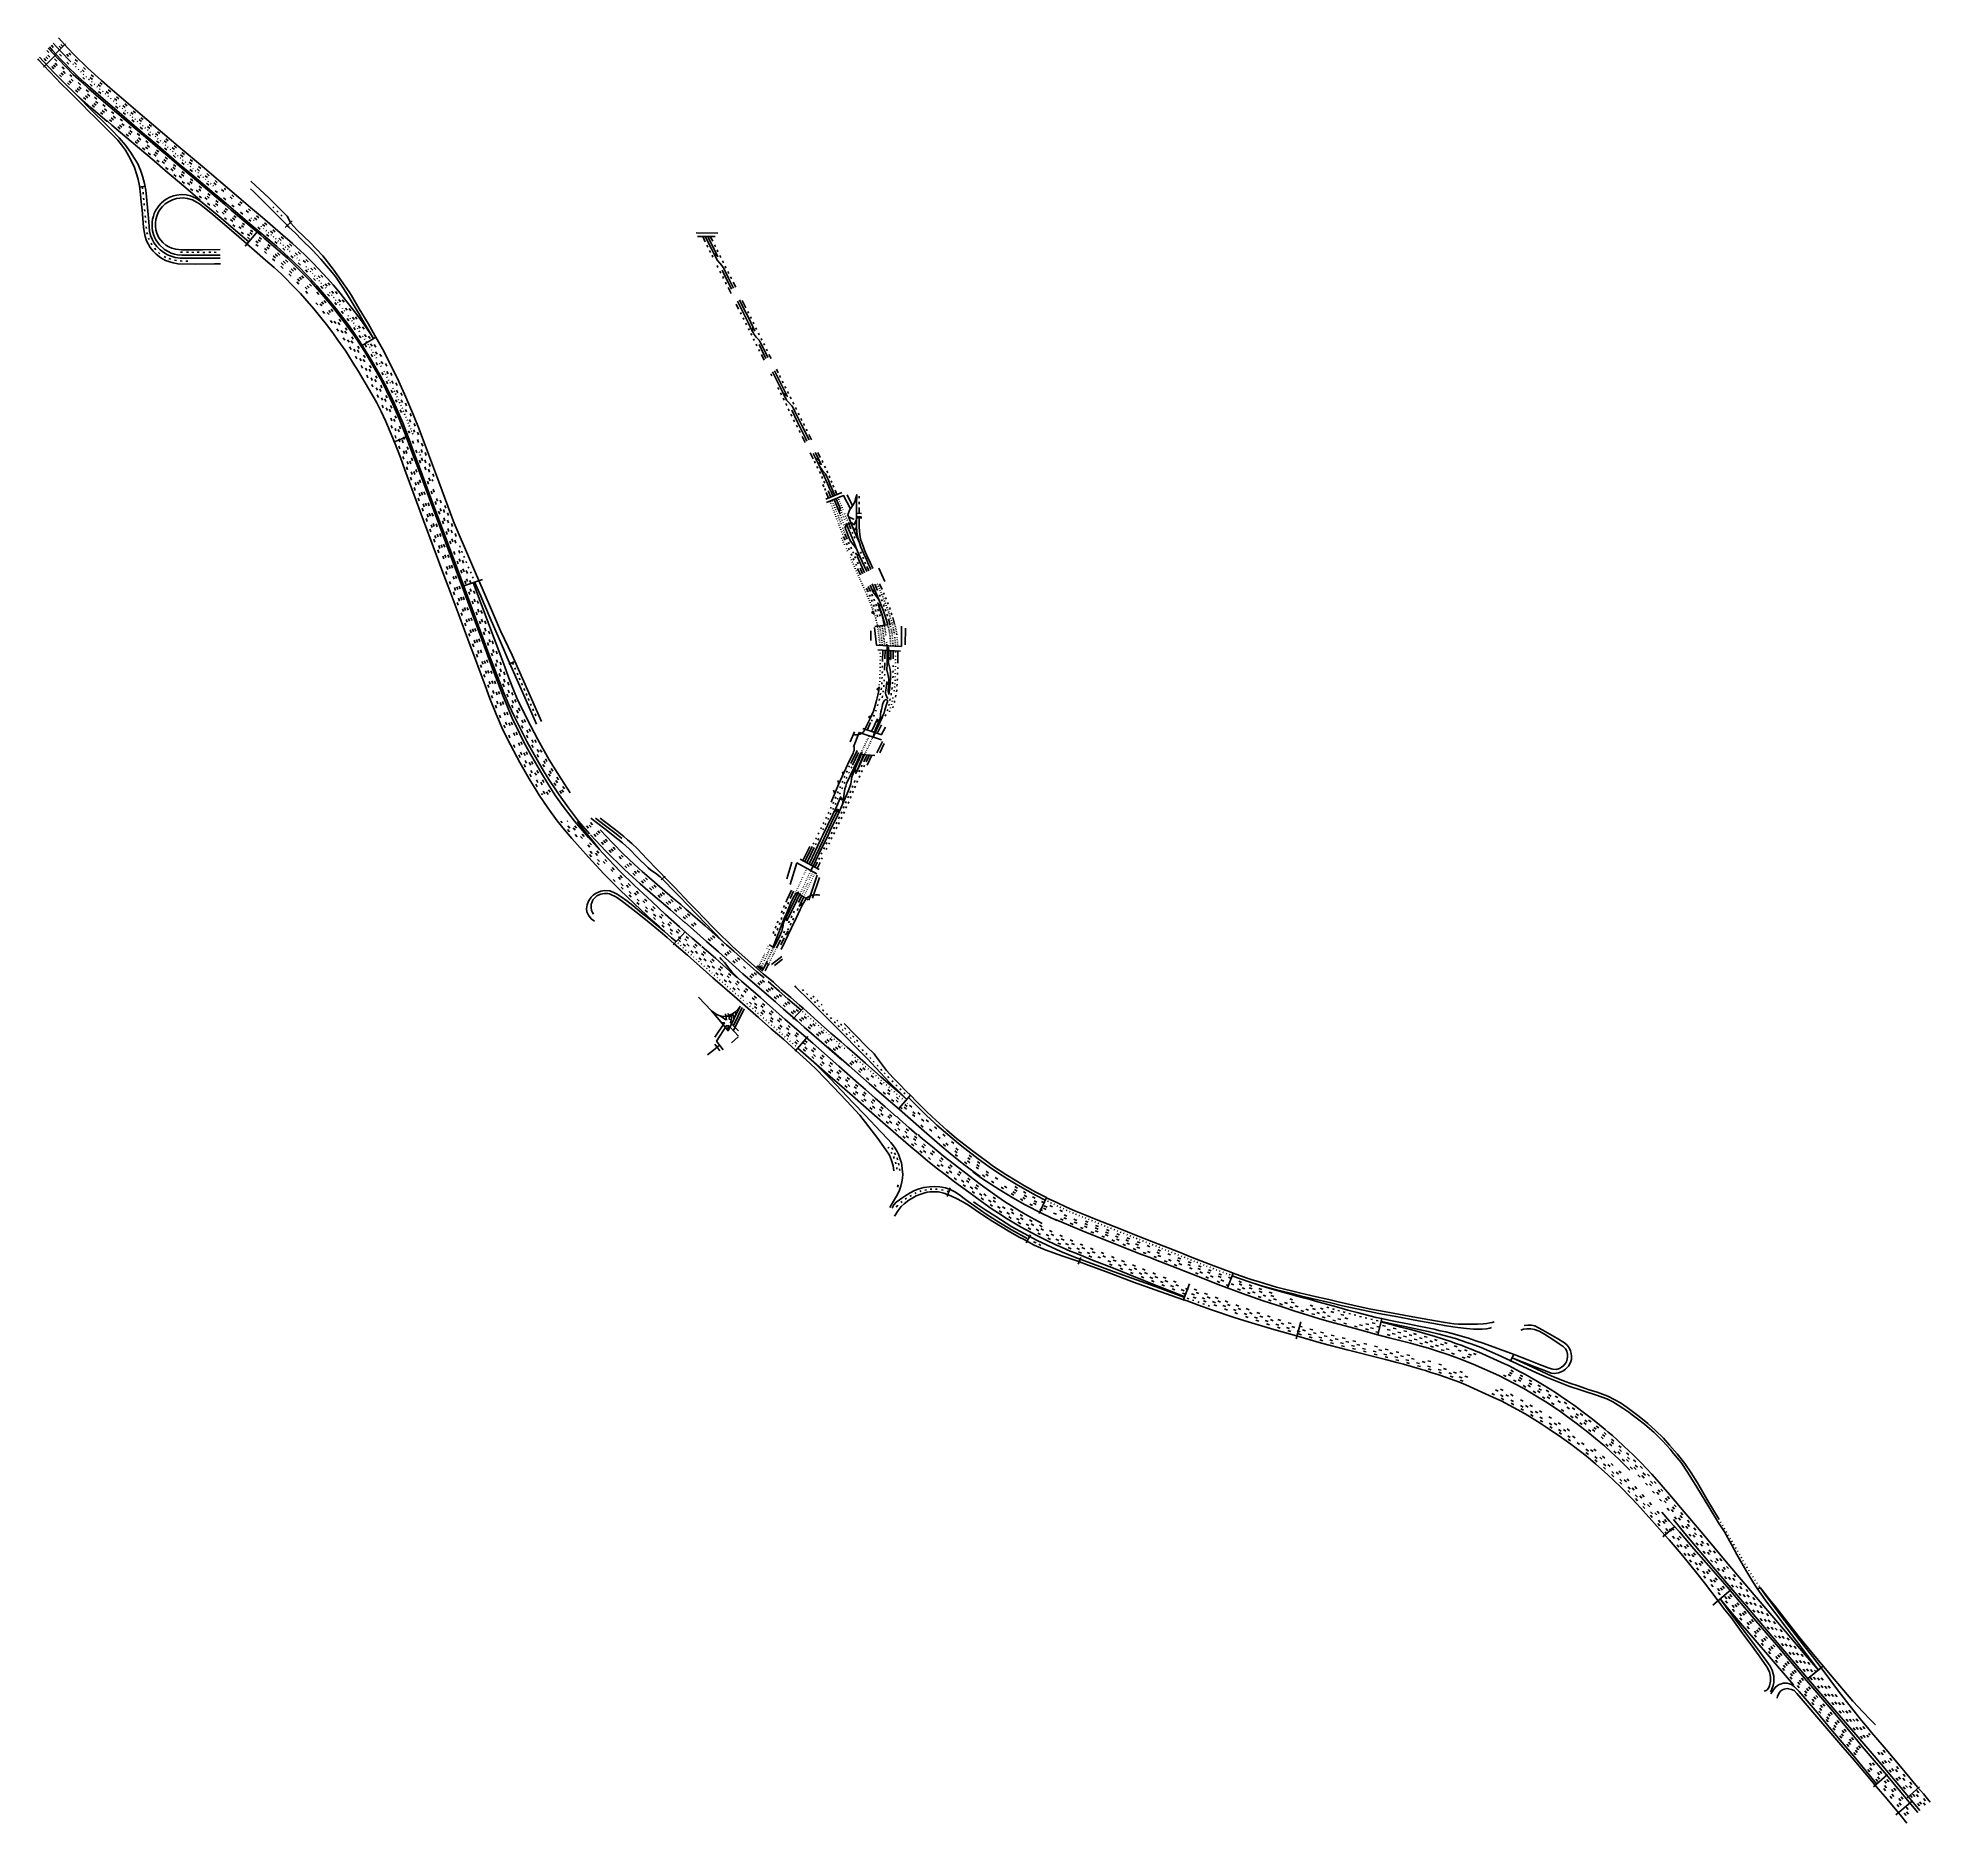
# Model space of a CAD drawing. Extents: x 6448775 to 6456929, y 1869110 to 1876805.
import ezdxf

# ---------------------------------------------------------------- set-up
doc = ezdxf.new("R2010")
doc.units = 0
doc.header["$LTSCALE"] = 100
doc.header["$MEASUREMENT"] = 0
for name, color, linetype, lineweight in [('DashedBoundariesNORTH', 4, 'Continuous', 25), ('DashedBoundariesSOUTH', 1, 'Continuous', 25), ('GuardRails', 1, 'Continuous', 25), ('SectionDividersSOUTH', 7, 'Continuous', 25), ('UrbanGeometry', 1, 'Continuous', 25)]:
    doc.layers.add(name, color=color, linetype=linetype, lineweight=lineweight)
for name, color, linetype, lineweight, true_color in [('ExitDividers', 4, 'Continuous', 25, 0x00ffff), ('SectionDividersNORTH', 1, 'Continuous', 25, 0xff0000), ('SolidBoundaries', 3, 'Continuous', 25, 0x00ff00)]:
    doc.layers.add(name, color=color, linetype=linetype, lineweight=lineweight, true_color=true_color)

msp = doc.modelspace()

# ---------------------------------------------------------------- linework, layer by layer
at = {"layer": 'DashedBoundariesNORTH'}
for points in [[(6448833.3, 1876772.8), (6448841.3, 1876763.8)], [(6448917.2, 1876700.7), (6448872.4, 1876747.4), (6448841.1, 1876782.2)], [(6448866.8, 1876768.6), (6448874.8, 1876759.6)], [(6448874.3, 1876776.5), (6448882.5, 1876767.5)], [(6448868, 1876734.5), (6448876.3, 1876725.6)], [(6448899, 1876733.8), (6448907.3, 1876724.7)], [(6448900, 1876700.3), (6448908.7, 1876691.7)], [(6448908.7, 1876739.2), (6448916.2, 1876731.5)], [(6448925.8, 1876692.1), (6448928.1, 1876689.7)], [(6448932.6, 1876699.1), (6448941.3, 1876690.2)], [(6448936, 1876711.3), (6448945, 1876702.4)], [(6448936.4, 1876681.4), (6448939.7, 1876678.1)], [(6448947.8, 1876669.8), (6448950.9, 1876667)], [(6448971.1, 1876676.7), (6448980.1, 1876668)], [(6448959.4, 1876659.1), (6448961.8, 1876656.8)], [(6448965.7, 1876666.3), (6448974.8, 1876657.6)], [(6448967.9, 1876633.9), (6448976.4, 1876626.5)], [(6448970.5, 1876648.5), (6448973.5, 1876645.6)], [(6448981.7, 1876637.6), (6448984.6, 1876635)], [(6448993.4, 1876627.1), (6448996.6, 1876624.3)], [(6448999.9, 1876634.5), (6449009.5, 1876625.9)], [(6449000.3, 1876605), (6449009.1, 1876596.7)], [(6449004.4, 1876645.8), (6449014.1, 1876637.1)], [(6449005.3, 1876616.5), (6449008.4, 1876613.5)], [(6449017.1, 1876605.8), (6449019.9, 1876603.3)], [(6449028.9, 1876595.7), (6449031.7, 1876593.3)], [(6449035.1, 1876603.3), (6449044.4, 1876594.7)], [(6449042, 1876611.9), (6449051.3, 1876603.9)], [(6449036, 1876573.3), (6449046.1, 1876565.1)], [(6449040.7, 1876585.1), (6449043.5, 1876582.7)], [(6449052.8, 1876574.7), (6449055.6, 1876572.4)], [(6449064.4, 1876564.5), (6449067.2, 1876562.1)], [(6449069.4, 1876573.3), (6449079.5, 1876565.1)], [(6449076.2, 1876554.2), (6449079, 1876551.9)], [(6449078.4, 1876580.8), (6449088.5, 1876572.6)], [(6449087.8, 1876544.1), (6449090.6, 1876541.7)], [(6449100.1, 1876533.6), (6449102.9, 1876531.2)], [(6449104.7, 1876543.4), (6449114.8, 1876535.3)], [(6449109.8, 1876509.9), (6449119.9, 1876501.8)], [(6449112.3, 1876523.2), (6449115.1, 1876520.8)], [(6449114.1, 1876550.2), (6449124.2, 1876542)], [(6449126.6, 1876510.9), (6449129.2, 1876508.6)], [(6449140.2, 1876513.2), (6449150.3, 1876505.1)], [(6449149.3, 1876520.4), (6449159.4, 1876512.3)], [(6449137.7, 1876501.6), (6449140.3, 1876499.3)], [(6449141.9, 1876482.6), (6449152, 1876474.4)], [(6449149.1, 1876492.1), (6449151.7, 1876489.8)], [(6449160.1, 1876482.6), (6449162.7, 1876480.3)], [(6449171.4, 1876473), (6449174, 1876470.7)], [(6449175.2, 1876483.3), (6449185.4, 1876475.1)], [(6449179.4, 1876450.9), (6449189.5, 1876442.7)], [(6449181.7, 1876464.3), (6449184.3, 1876462)], [(6449185.7, 1876489.2), (6449195.8, 1876481.1)], [(6449192.4, 1876455.1), (6449195, 1876452.8)], [(6449203.4, 1876445.6), (6449206, 1876443.4)], [(6449210.8, 1876453), (6449220.9, 1876444.9)], [(6449214.1, 1876436.4), (6449216.7, 1876434.1)], [(6449218.8, 1876460.7), (6449228.9, 1876452.5)], [(6449225.4, 1876426.7), (6449228, 1876424.4)], [(6449254.5, 1876430.6), (6449264.6, 1876422.5)], [(6449216.1, 1876419.8), (6449226.2, 1876411.7)], [(6449236.3, 1876417.4), (6449238.9, 1876415.2)], [(6449246.5, 1876422.5), (6449256.6, 1876414.3)], [(6449246.8, 1876408.5), (6449249.4, 1876406.2)], [(6449250.6, 1876390.4), (6449260.7, 1876382.2)], [(6449257.9, 1876399.3), (6449260.5, 1876397)], [(6449269, 1876390), (6449271.6, 1876387.7)], [(6449280.1, 1876380.6), (6449282.7, 1876378.3)], [(6449281.9, 1876392.4), (6449292, 1876384.2)], [(6449286.7, 1876359.9), (6449296.8, 1876351.7)], [(6449290.3, 1876400.1), (6449300.4, 1876391.9)], [(6449290.6, 1876371.5), (6449293.2, 1876369.2)], [(6449301.7, 1876362.1), (6449304.3, 1876359.8)], [(6449312.7, 1876352.6), (6449315.3, 1876350.3)], [(6449318.4, 1876361.1), (6449328.5, 1876353)], [(6449323.5, 1876343.2), (6449326.1, 1876340.9)], [(6449326.4, 1876369.4), (6449336.5, 1876361.2)], [(6449321.1, 1876329.7), (6449331.2, 1876321.5)], [(6449334.1, 1876334.1), (6449336.7, 1876331.8)], [(6449345.2, 1876324.4), (6449347.8, 1876322.1)], [(6449353.1, 1876331.8), (6449363.2, 1876323.7)], [(6449354.9, 1876315.8), (6449357.5, 1876313.5)], [(6449357.4, 1876298.5), (6449368.1, 1876289.6)], [(6449361.8, 1876339.1), (6449371.9, 1876330.9)], [(6449366.4, 1876306.5), (6449369, 1876304.2)], [(6449376.9, 1876297.6), (6449379.4, 1876295.3)], [(6449387.7, 1876288.1), (6449390.3, 1876285.8)], [(6449389.6, 1876300.5), (6449400.3, 1876291.6)], [(6449394.7, 1876267.3), (6449405.4, 1876258.4)], [(6449395.5, 1876310.2), (6449406.2, 1876301.3)], [(6449398.2, 1876279.1), (6449400.8, 1876276.8)], [(6449409.2, 1876269.9), (6449411.8, 1876267.6)], [(6449420.4, 1876260.5), (6449423, 1876258.2)], [(6449426.9, 1876268.7), (6449437.6, 1876259.8)], [(6449430.5, 1876280.5), (6449441.2, 1876271.6)], [(6449429.9, 1876237.4), (6449440.6, 1876228.5)], [(6449431.4, 1876251.1), (6449434, 1876248.8)], [(6449442.1, 1876242.2), (6449444.7, 1876239.9)], [(6449452.9, 1876232.9), (6449455.5, 1876230.6)], [(6449461.3, 1876239.6), (6449472, 1876230.7)], [(6449463.1, 1876209.6), (6449473, 1876201.5)], [(6449463.9, 1876223.8), (6449466.5, 1876221.5)], [(6449466.9, 1876249.9), (6449477.7, 1876241)], [(6449475.1, 1876214.4), (6449477.7, 1876212.1)], [(6449485.6, 1876205.4), (6449488.2, 1876203.2)], [(6449495.7, 1876210.5), (6449505.5, 1876202.4)], [(6449496.5, 1876196), (6449499.1, 1876193.7)], [(6449502.8, 1876219.4), (6449513.5, 1876210.5)], [(6449507.6, 1876186.9), (6449510.2, 1876184.6)], [(6449532.5, 1876179.3), (6449542.4, 1876171.2)], [(6449538.1, 1876189.6), (6449548, 1876181.6)], [(6449501, 1876178), (6449510.9, 1876169.9)], [(6449518.3, 1876177.6), (6449520.9, 1876175.3)], [(6449529.2, 1876168.6), (6449531.8, 1876166.3)], [(6449538.8, 1876145.7), (6449548.7, 1876137.6)], [(6449566.1, 1876150.8), (6449576, 1876142.7)], [(6449574.7, 1876114.8), (6449584.4, 1876106.9)], [(6449584.3, 1876150.7), (6449578.3, 1876155.4)], [(6449602.8, 1876119.3), (6449612.4, 1876111.4)], [(6449610.2, 1876127.9), (6449619.9, 1876120)], [(6449645.4, 1876098.1), (6449655, 1876090.2)], [(6449610.8, 1876084.2), (6449620.5, 1876076.3)], [(6449638.1, 1876089.8), (6449647.8, 1876081.9)], [(6449647.9, 1876053.4), (6449657.5, 1876045.5)], [(6449673, 1876060), (6449682.7, 1876052.1)], [(6449681.8, 1876067.4), (6449691.4, 1876059.5)], [(6449683.2, 1876022.4), (6449692.9, 1876014.5)], [(6449692.8, 1876029.4), (6449695.9, 1876026.4)], [(6449703.5, 1876020), (6449706.3, 1876017.8)], [(6449709, 1876029.1), (6449718.7, 1876021.1)], [(6449716.6, 1876037.2), (6449726.3, 1876029.3)], [(6449786.6, 1876077.1), (6449791.8, 1876071.9)], [(6449804.6, 1876058.9), (6449809.8, 1876053.7)], [(6449827.3, 1876036.3), (6449822.1, 1876041.5)], [(6449723, 1875988.5), (6449732.7, 1875980.6)], [(6449735.2, 1875992.9), (6449737.9, 1875990.5)], [(6449742.5, 1876001), (6449752.2, 1875993.1)], [(6449746.5, 1875983.3), (6449749.1, 1875980.9)], [(6449751.6, 1876007.3), (6449761.2, 1875999.4)], [(6449756.9, 1875974.8), (6449759.6, 1875972.4)], [(6449760, 1875957.5), (6449769.7, 1875949.6)], [(6449767, 1875966), (6449769.7, 1875963.6)], [(6449777.9, 1875971.2), (6449787.6, 1875963.3)], [(6449778.4, 1875956.6), (6449781, 1875954.3)], [(6449788, 1875977.3), (6449797.7, 1875969.4)], [(6449788.6, 1875948), (6449791.3, 1875945.7)], [(6449798.7, 1875939.3), (6449801.4, 1875937)], [(6449813.2, 1875941.4), (6449823.4, 1875931.8)], [(6449823.4, 1875947.6), (6449833.7, 1875938)], [(6449796, 1875927.6), (6449806.3, 1875918)], [(6449809.2, 1875930.4), (6449811.9, 1875928)], [(6449819.6, 1875921.4), (6449822.2, 1875919.1)], [(6449830, 1875912.4), (6449832.7, 1875910)], [(6449830.2, 1875897.8), (6449838.5, 1875890.1)], [(6449840.2, 1875903.4), (6449842.8, 1875901.1)], [(6449848.4, 1875911.1), (6449858.6, 1875901.5)], [(6449850.5, 1875894.3), (6449853.1, 1875892)], [(6449859.1, 1875916.7), (6449869.3, 1875907.1)], [(6449859.8, 1875885.7), (6449862.4, 1875883.3)], [(6449864.9, 1875865.9), (6449875.2, 1875856.3)], [(6449880.3, 1875866.4), (6449882.9, 1875864.1)], [(6449884, 1875878), (6449894.2, 1875868.4)], [(6449890.1, 1875857), (6449892.7, 1875854.7)], [(6449896.1, 1875882), (6449906.3, 1875872.4)], [(6449896.5, 1875835.2), (6449906.7, 1875825.6)], [(6449900.2, 1875847.4), (6449902.8, 1875845.1)], [(6449917.4, 1875845.8), (6449927.6, 1875836.2)], [(6449928, 1875804.5), (6449936.5, 1875795.3)], [(6449929.3, 1875818.6), (6449931.9, 1875816.2)], [(6449930.1, 1875849), (6449939.7, 1875839.4)], [(6449938.7, 1875808.6), (6449941.4, 1875806.3)], [(6449948.4, 1875798.7), (6449951, 1875796.3)], [(6449950.4, 1875812.6), (6449959, 1875803.3)], [(6449957.7, 1875789.3), (6449960.3, 1875787)], [(6449963.8, 1875815), (6449972.3, 1875805.8)], [(6449967.1, 1875779.2), (6449969.8, 1875776.9)], [(6449982.2, 1875779), (6449990.7, 1875769.8)], [(6449994.3, 1875782.5), (6450002.8, 1875773.2)], [(6449962.6, 1875768.1), (6449971.1, 1875758.9)], [(6449976.6, 1875769.1), (6449979.2, 1875766.7)], [(6449985.7, 1875758.9), (6449988.4, 1875756.5)], [(6449994.1, 1875733.8), (6450002.6, 1875724.5)], [(6449994.8, 1875748.9), (6449997.5, 1875746.6)], [(6450004.8, 1875738.3), (6450006.8, 1875736.1)], [(6450013.5, 1875744.5), (6450022.1, 1875735.2)], [(6450013.8, 1875728.2), (6450016.1, 1875725.8)], [(6450023.2, 1875700.6), (6450031, 1875691.6)], [(6450025.1, 1875748.3), (6450033.6, 1875739.1)], [(6450031.4, 1875707.5), (6450033.8, 1875705)], [(6450040.2, 1875697.3), (6450042.6, 1875694.8)], [(6450041.2, 1875713.1), (6450048.8, 1875703.3)], [(6450057.3, 1875711.5), (6450065, 1875701.7)], [(6450048.6, 1875687), (6450051.1, 1875684.6)], [(6450053.8, 1875664.3), (6450061.4, 1875654.6)], [(6450057.6, 1875676.3), (6450059.8, 1875673.3)], [(6450066.2, 1875665.6), (6450068.8, 1875662.9)], [(6450071.7, 1875676.7), (6450079.4, 1875666.9)], [(6450074.7, 1875655.1), (6450077.2, 1875652)], [(6450083.2, 1875626.9), (6450090.9, 1875617.1)], [(6450086.8, 1875675.3), (6450094.5, 1875665.5)], [(6450086.9, 1875639.6), (6450088.1, 1875638.5)], [(6450094.6, 1875629.7), (6450097, 1875627.1)], [(6450100.5, 1875640.4), (6450108.1, 1875630.6)], [(6450111.1, 1875608.1), (6450113.4, 1875605.1)], [(6450115.6, 1875638.3), (6450123.2, 1875628.5)], [(6450107.8, 1875594.8), (6450115.4, 1875584.7)], [(6450119.2, 1875597.2), (6450121.5, 1875594.2)], [(6450127.4, 1875586.3), (6450129.6, 1875583.4)], [(6450130.3, 1875600.7), (6450137.5, 1875591.1)], [(6450135.2, 1875575.5), (6450137.1, 1875573.2)], [(6450135.7, 1875556), (6450142.5, 1875546)], [(6450143.2, 1875601.9), (6450150, 1875592)], [(6450143.2, 1875564.1), (6450145.2, 1875561.4)], [(6450151.5, 1875553.1), (6450153.3, 1875550)], [(6450156.7, 1875564.1), (6450163.5, 1875554.1)], [(6450159.4, 1875541.3), (6450161.3, 1875538.3)], [(6450173.4, 1875559.6), (6450180.2, 1875549.6)], [(6450182.5, 1875526.1), (6450189.3, 1875516.1)], [(6450159, 1875521.9), (6450165.9, 1875511.9)], [(6450174.2, 1875518.9), (6450176.5, 1875516)], [(6450181.9, 1875507.7), (6450184.2, 1875504.2)], [(6450191.6, 1875472.1), (6450185.4, 1875482.5)], [(6450189.3, 1875495.9), (6450191.2, 1875493.1)], [(6450197.2, 1875484.3), (6450198.9, 1875481.4)], [(6450200.2, 1875519.3), (6450207.1, 1875509.3)], [(6450204.1, 1875472.7), (6450206.1, 1875469.9)], [(6450215, 1875476.1), (6450208.8, 1875486.5)], [(6450212.5, 1875459.7), (6450213.3, 1875458.3)], [(6450218.5, 1875449.9), (6450220.3, 1875447.1)], [(6450230.6, 1875472), (6450224.4, 1875482.4)], [(6450236.4, 1875441), (6450230.2, 1875451.4)], [(6450217, 1875430.5), (6450210.8, 1875441)], [(6450225.3, 1875439), (6450227.1, 1875435.9)], [(6450232.3, 1875404.9), (6450238.6, 1875394.3)], [(6450232.7, 1875426.8), (6450234.4, 1875423.9)], [(6450246.4, 1875403.1), (6450248.2, 1875400)], [(6450254.9, 1875431.7), (6450248.8, 1875442.1)], [(6450252.9, 1875391.5), (6450254.8, 1875388.4)], [(6450254.8, 1875409.9), (6450261, 1875399.3)], [(6450266.1, 1875367.9), (6450268.1, 1875364.6)], [(6450272.4, 1875400.6), (6450278.6, 1875390)], [(6450278.6, 1875367.1), (6450284.8, 1875356.5)], [(6450256.3, 1875362.3), (6450262.5, 1875351.7)], [(6450272.5, 1875356), (6450274, 1875353.1)], [(6450276.5, 1875324.9), (6450281.8, 1875313.9)], [(6450279.1, 1875343.4), (6450280.7, 1875340.3)], [(6450285.4, 1875331.3), (6450287.1, 1875328.3)], [(6450291.7, 1875319.3), (6450293.8, 1875316)], [(6450295.3, 1875360.5), (6450300.5, 1875349.5)], [(6450297.1, 1875285.7), (6450302.3, 1875274.7)], [(6450300.6, 1875326.3), (6450305.8, 1875315.3)], [(6450304.3, 1875295.4), (6450305.8, 1875292)], [(6450310.3, 1875283), (6450311.8, 1875279.6)], [(6450317.2, 1875317.9), (6450322.5, 1875306.9)], [(6450320.9, 1875285.7), (6450326.1, 1875274.7)], [(6450315.9, 1875271.4), (6450317.5, 1875267.9)], [(6450316.6, 1875244.6), (6450321.5, 1875233.9)], [(6450321.9, 1875258.9), (6450323.4, 1875255.4)], [(6450328, 1875246.2), (6450329.5, 1875242.8)], [(6450333.4, 1875233.9), (6450334.9, 1875230.5)], [(6450336.4, 1875201.1), (6450341.3, 1875190.4)], [(6450338.8, 1875274.4), (6450344, 1875263.4)], [(6450338.8, 1875221.8), (6450340.4, 1875218.3)], [(6450340, 1875245), (6450345.8, 1875232.8)], [(6450344.1, 1875210.2), (6450345.6, 1875206.8)], [(6450359, 1875230), (6450363.9, 1875219)], [(6450363.3, 1875192.3), (6450359.2, 1875203.3)], [(6450349.5, 1875196.6), (6450351, 1875193.2)], [(6450355.3, 1875183.9), (6450356.8, 1875180.5)], [(6450360.5, 1875171.3), (6450362, 1875167.9)], [(6450365.7, 1875158.6), (6450367.2, 1875155.2)], [(6450370.5, 1875145.9), (6450372.1, 1875142.5)], [(6450375.4, 1875133.6), (6450376.9, 1875130.2)], [(6450381, 1875148.9), (6450376.9, 1875159.8)], [(6450383.2, 1875174.6), (6450379.1, 1875185.6)], [(6450380.2, 1875121.5), (6450381.7, 1875118.1)], [(6450400, 1875131.6), (6450395.9, 1875142.5)], [(6450376.5, 1875100.7), (6450372.4, 1875111.7)], [(6450384.1, 1875111.1), (6450385.7, 1875107.7)], [(6450388.5, 1875100.4), (6450390, 1875097)], [(6450389.1, 1875068.6), (6450393.6, 1875056.4)], [(6450398.3, 1875104.8), (6450394.2, 1875115.8)], [(6450410.2, 1875073.2), (6450414.7, 1875060.9)], [(6450414.8, 1875093.7), (6450410.7, 1875104.7)], [(6450428.6, 1875057.4), (6450433, 1875045.2)], [(6450403.7, 1875028.4), (6450408.2, 1875016.2)], [(6450418.4, 1875020.7), (6450419.9, 1875017.3)], [(6450419.6, 1874984.5), (6450424.1, 1874972.3)], [(6450422.7, 1875008.3), (6450424.3, 1875004.9)], [(6450426.8, 1875030.2), (6450431.2, 1875018)], [(6450428.2, 1874994.2), (6450432.6, 1874982)], [(6450442.6, 1874985.8), (6450447, 1874973.6)], [(6450442.6, 1874955.7), (6450447, 1874943.5)], [(6450443.3, 1875017.4), (6450447.8, 1875005.2)], [(6450460.7, 1874970.3), (6450465.1, 1874958)], [(6450454, 1874893.7), (6450458.4, 1874881.5)], [(6450458.2, 1874945.1), (6450462.6, 1874932.9)], [(6450460.2, 1874908.4), (6450464.7, 1874896.2)], [(6450474.4, 1874901.4), (6450477.2, 1874894.1)], [(6450476.8, 1874926.3), (6450481.3, 1874914.1)], [(6450469.9, 1874851.1), (6450474.4, 1874838.9)], [(6450478.1, 1874859.3), (6450482.6, 1874847.1)], [(6450486.5, 1874806.3), (6450490.9, 1874794.1)], [(6450492.9, 1874819.9), (6450497.4, 1874807.6)], [(6450507.7, 1874812.6), (6450512.1, 1874800.4)], [(6450501.9, 1874764.8), (6450506.3, 1874752.5)], [(6450508.9, 1874776.6), (6450513.4, 1874764.4)], [(6450517.9, 1874722.7), (6450522.4, 1874710.4)], [(6450522.9, 1874771.4), (6450527.3, 1874759.2)], [(6450524.7, 1874735.7), (6450529.2, 1874723.5)], [(6450527.9, 1874789.9), (6450532.3, 1874777.7)], [(6450539.7, 1874757.9), (6450544.2, 1874745.7)], [(6450539.7, 1874726.6), (6450544.1, 1874714.4)], [(6450556.9, 1874711.4), (6450561.4, 1874699.2)], [(6450534.4, 1874676.9), (6450538.9, 1874664.6)], [(6450541.8, 1874689.4), (6450546.2, 1874677.2)], [(6450550.2, 1874635.6), (6450554.6, 1874623.4)], [(6450555.9, 1874682.9), (6450560.3, 1874670.7)], [(6450558.5, 1874645.3), (6450562.9, 1874633.1)], [(6450571.8, 1874639.7), (6450576.3, 1874627.4)], [(6450573.5, 1874668.5), (6450577.9, 1874656.3)], [(6450566.8, 1874591), (6450571.2, 1874578.7)], [(6450582, 1874549.8), (6450586.5, 1874537.5)], [(6450588.4, 1874595.8), (6450592.9, 1874583.6)], [(6450590.1, 1874559.4), (6450594.5, 1874547.2)], [(6450592.6, 1874615.2), (6450594.9, 1874609.2)], [(6450601.5, 1874592.8), (6450603.8, 1874586.7)], [(6450604.2, 1874553.2), (6450608.7, 1874541)], [(6450610.5, 1874571.1), (6450612.8, 1874565.1)], [(6450620.3, 1874548.1), (6450622.5, 1874542)], [(6450597.2, 1874509.9), (6450601.6, 1874497.7)], [(6450606.6, 1874516), (6450611.1, 1874503.8)], [(6450621.1, 1874508.9), (6450625.6, 1874496.7)], [(6450622.1, 1874473.4), (6450626.5, 1874461.2)], [(6450629.5, 1874525.5), (6450631.8, 1874519.5)], [(6450636.1, 1874466.4), (6450640.5, 1874454.2)], [(6450639.1, 1874503.5), (6450641.4, 1874497.5)], [(6450650.5, 1874475.8), (6450648.2, 1874481.9)], [(6450614, 1874463.9), (6450618.4, 1874451.7)], [(6450631.3, 1874417.3), (6450635.7, 1874405)], [(6450637.7, 1874430.5), (6450642.2, 1874418.3)], [(6450652.6, 1874422), (6450657.1, 1874409.8)], [(6450654.5, 1874386), (6450658.9, 1874373.8)], [(6450645.7, 1874377.3), (6450650.2, 1874365.1)], [(6450663.2, 1874330.1), (6450667.7, 1874317.9)], [(6450668.5, 1874378.6), (6450672.9, 1874366.4)], [(6450670.8, 1874341.7), (6450675.3, 1874329.5)], [(6450684.3, 1874336.6), (6450688.8, 1874324.4)], [(6450677.9, 1874290.8), (6450682.4, 1874278.6)], [(6450686.9, 1874299), (6450691.4, 1874286.8)], [(6450695.4, 1874244.1), (6450699.8, 1874231.9)], [(6450701.1, 1874291.5), (6450705.5, 1874279.3)], [(6450701.3, 1874260.2), (6450705.7, 1874248)], [(6450717.3, 1874247.8), (6450721.8, 1874235.6)], [(6450712.3, 1874198.7), (6450716.8, 1874186.5)], [(6450719.1, 1874212.4), (6450723.5, 1874200.1)], [(6450729.1, 1874153.5), (6450733.5, 1874141.3)], [(6450732.9, 1874205.6), (6450737.4, 1874193.4)], [(6450735.2, 1874168.3), (6450739.7, 1874156.1)], [(6450749.3, 1874161.6), (6450753.7, 1874149.3)], [(6450746.2, 1874108.2), (6450750.7, 1874095.9)], [(6450751.3, 1874124.5), (6450755.7, 1874112.3)], [(6450762.4, 1874064.8), (6450766.8, 1874052.6)], [(6450766.3, 1874084.9), (6450770.8, 1874072.7)], [(6450767.4, 1874114.2), (6450771.8, 1874102)], [(6450783, 1874072), (6450787.4, 1874059.8)], [(6450823.9, 1874103.3), (6450820.2, 1874111.3)], [(6450833.7, 1874081.9), (6450830, 1874089.9)], [(6450843.3, 1874059.1), (6450839.6, 1874067.2)], [(6450779, 1874020), (6450783.5, 1874007.7)], [(6450783, 1874040.3), (6450787.4, 1874028.1)], [(6450799.4, 1874027.6), (6450803.8, 1874015.4)], [(6450805.7, 1873981.2), (6450800.9, 1873992.7)], [(6450821.5, 1873971.9), (6450816.6, 1873983.3)], [(6450852.7, 1874037.3), (6450849, 1874045.4)], [(6450862.8, 1874015.1), (6450859.1, 1874023.2)], [(6450872.6, 1873992.3), (6450868.9, 1874000.3)], [(6450882.3, 1873970.4), (6450878.6, 1873978.5)], [(6450801.2, 1873964.1), (6450796.3, 1873975.5)], [(6450821.9, 1873916.6), (6450817, 1873928)], [(6450824.1, 1873937.8), (6450819.2, 1873949.2)], [(6450834.5, 1873941.5), (6450829.7, 1873952.9)], [(6450838.9, 1873906.6), (6450844.6, 1873894.9)], [(6450846.6, 1873916.5), (6450852.3, 1873904.9)], [(6450891.8, 1873948.9), (6450888.1, 1873957)], [(6450901.2, 1873926.8), (6450897.5, 1873934.8)], [(6450911.3, 1873904.6), (6450907.6, 1873912.6)], [(6450842.9, 1873872.7), (6450838, 1873884.1)], [(6450858.9, 1873841.1), (6450864.6, 1873829.4)], [(6450860.2, 1873863.7), (6450865.9, 1873852.1)], [(6450870.5, 1873866.9), (6450876.2, 1873855.2)], [(6450881.6, 1873821.6), (6450887.3, 1873809.9)], [(6450892, 1873826.6), (6450897.7, 1873814.9)], [(6450921, 1873882.7), (6450917.3, 1873890.8)], [(6450880.4, 1873799.7), (6450886.1, 1873788)], [(6450902.7, 1873757.3), (6450909.2, 1873746)], [(6450903.4, 1873779.8), (6450909.1, 1873768.1)], [(6450916, 1873779.8), (6450921.7, 1873768.1)], [(6450926.4, 1873737.8), (6450932.9, 1873726.5)], [(6450939.6, 1873736.7), (6450946.1, 1873725.4)], [(6450926.2, 1873715.5), (6450932.7, 1873704.2)], [(6450950.8, 1873673.5), (6450957.3, 1873662.3)], [(6450954.6, 1873688.7), (6450961.1, 1873677.5)], [(6450961.9, 1873697.4), (6450968.4, 1873686.1)], [(6450986.7, 1873655.7), (6450994, 1873644.9)], [(6450974.7, 1873633.4), (6450982, 1873622.6)], [(6450980, 1873645.2), (6450987.3, 1873634.4)], [(6450999.9, 1873593.5), (6451007.1, 1873582.7)], [(6451006.4, 1873604.5), (6451013.6, 1873593.7)], [(6451010.7, 1873617.7), (6451017.9, 1873606.9)], [(6451037.2, 1873578.2), (6451044.5, 1873567.4)], [(6451023.5, 1873559.3), (6451030.7, 1873548.5)], [(6451032.9, 1873564.1), (6451040.1, 1873553.3)], [(6451139.1, 1873408.9), (6451147.7, 1873399.1)], [(6451150.9, 1873412.1), (6451159.5, 1873402.3)], [(6451156.3, 1873422.4), (6451164.8, 1873412.6)], [(6451171.4, 1873372.8), (6451179.9, 1873363)], [(6451180.4, 1873379.1), (6451189, 1873369.3)], [(6451187.8, 1873386.8), (6451196.4, 1873377)], [(6451203.5, 1873337.9), (6451212, 1873328.1)], [(6451211.9, 1873344.8), (6451220.5, 1873335)], [(6451220.2, 1873351.3), (6451228.7, 1873341.5)], [(6451236.5, 1873303.4), (6451245, 1873293.6)], [(6451245.4, 1873309.6), (6451253.9, 1873299.8)], [(6451253.9, 1873316.5), (6451262.4, 1873306.7)], [(6451288.3, 1873266.7), (6451279.1, 1873275.9)], [(6451297.2, 1873272.9), (6451288, 1873282.1)], [(6451322.2, 1873233.5), (6451313.1, 1873242.7)], [(6451332.5, 1873238.9), (6451323.3, 1873248.1)], [(6451312.8, 1873227.6), (6451303.6, 1873236.8)], [(6451348.4, 1873194.8), (6451339.3, 1873203.9)], [(6451355.1, 1873203.4), (6451345.9, 1873212.6)], [(6451366.9, 1873207.3), (6451357.7, 1873216.5)], [(6451384.7, 1873162.2), (6451375.5, 1873171.4)], [(6451393.6, 1873168.8), (6451384.4, 1873178)], [(6451402.2, 1873175.8), (6451393, 1873185)], [(6451410.9, 1873140.9), (6451420.4, 1873132)], [(6451419.9, 1873147), (6451429.4, 1873138.1)], [(6451429.4, 1873153.1), (6451438.9, 1873144.2)], [(6451447.2, 1873109.3), (6451456.7, 1873100.4)], [(6451455.7, 1873116.2), (6451465.2, 1873107.3)], [(6451465.7, 1873121.9), (6451475.2, 1873113)], [(6451492.8, 1873084.4), (6451502.3, 1873075.6)], [(6451502.7, 1873090.4), (6451512.2, 1873081.6)], [(6451482.5, 1873079.1), (6451492, 1873070.2)], [(6451518.5, 1873047.6), (6451528, 1873038.7)], [(6451529, 1873053.8), (6451538.5, 1873045)], [(6451538.9, 1873060), (6451548.4, 1873051.2)], [(6451556, 1873016), (6451565.5, 1873007.1)], [(6451565, 1873022.7), (6451574.6, 1873013.8)], [(6451574.1, 1873028.9), (6451583.6, 1873020)], [(6451591.3, 1872984.3), (6451600.8, 1872975.5)], [(6451601.4, 1872990.8), (6451610.9, 1872981.9)], [(6451663.8, 1872921.3), (6451673.3, 1872912.5)], [(6451673.1, 1872927.9), (6451682.6, 1872919)], [(6451682.5, 1872934.2), (6451692, 1872925.4)], [(6451720.9, 1872900.6), (6451730.4, 1872891.7)], [(6451735.3, 1872858.7), (6451744.8, 1872849.8)], [(6451744.5, 1872865), (6451754, 1872856.1)], [(6451753.6, 1872871.5), (6451763.1, 1872862.7)], [(6451790, 1872839.3), (6451799.5, 1872830.5)], [(6451770.1, 1872827.3), (6451779.6, 1872818.4)], [(6451780.3, 1872833.3), (6451789.8, 1872824.5)], [(6451814.9, 1872802.5), (6451824.4, 1872793.6)], [(6451842.5, 1872762.7), (6451852.3, 1872754.2)], [(6451849.8, 1872771.2), (6451859.6, 1872762.7)], [(6451861.5, 1872775.6), (6451871.3, 1872767)], [(6451877.6, 1872732), (6451887.4, 1872723.5)], [(6451886.3, 1872739.3), (6451896.2, 1872730.8)], [(6451896.3, 1872744), (6451906.1, 1872735.5)], [(6451913.1, 1872701.7), (6451922.9, 1872693.1)], [(6451921.6, 1872707.9), (6451931.5, 1872699.4)], [(6451933.7, 1872711.9), (6451943.5, 1872703.4)], [(6451957.7, 1872677.4), (6451967.6, 1872668.8)], [(6451969.3, 1872681.1), (6451979.1, 1872672.6)], [(6452069.6, 1872702.9), (6452074.5, 1872698)], [(6452087.2, 1872685.6), (6452092.1, 1872680.7)], [(6452114.8, 1872674.5), (6452119.7, 1872669.6)], [(6451948, 1872671.1), (6451957.8, 1872662.6)], [(6451985.8, 1872637.8), (6451995.6, 1872629.2)], [(6451993.6, 1872645.8), (6452003.4, 1872637.3)], [(6452005.1, 1872649.5), (6452014.9, 1872641)], [(6452021.3, 1872606.9), (6452031.1, 1872598.3)], [(6452030, 1872613.4), (6452039.9, 1872604.8)], [(6452042.2, 1872617.4), (6452052, 1872608.9)], [(6452070.3, 1872607.7), (6452072.9, 1872605.4)], [(6452081.7, 1872597.8), (6452084.2, 1872595.5)], [(6452104.6, 1872667.9), (6452109.5, 1872663)], [(6452121.6, 1872650.9), (6452126.5, 1872646)], [(6452132.1, 1872657.3), (6452137, 1872652.4)], [(6452138.6, 1872633.3), (6452143.5, 1872628.4)], [(6452149.9, 1872640), (6452154.8, 1872635.1)], [(6452156.2, 1872615.7), (6452161.2, 1872610.8)], [(6452172.5, 1872599.4), (6452177.4, 1872594.5)], [(6452057.4, 1872574.8), (6452067.2, 1872566.3)], [(6452065.7, 1872582.2), (6452075.5, 1872573.7)], [(6452077.6, 1872586.2), (6452087.4, 1872577.7)], [(6452092.8, 1872588.1), (6452095.3, 1872585.8)], [(6452094.2, 1872542.9), (6452104, 1872534.4)], [(6452101.5, 1872551.7), (6452111.3, 1872543.2)], [(6452104.3, 1872578.3), (6452106.9, 1872576)], [(6452114.4, 1872554.6), (6452124.2, 1872546.1)], [(6452115.5, 1872568.5), (6452118.1, 1872566.2)], [(6452126.3, 1872559), (6452128.9, 1872556.7)], [(6452130.3, 1872512.2), (6452140.1, 1872503.6)], [(6452138, 1872549), (6452140.6, 1872546.7)], [(6452138.6, 1872519.3), (6452148.4, 1872510.7)], [(6452148.8, 1872539.5), (6452151.4, 1872537.2)], [(6452150.6, 1872523.2), (6452160.4, 1872514.6)], [(6452160.3, 1872529.4), (6452162.8, 1872527.1)], [(6452171.2, 1872519.6), (6452173.8, 1872517.3)], [(6452182.8, 1872509.8), (6452185.3, 1872507.5)], [(6452189.8, 1872582), (6452194.7, 1872577.1)], [(6452206.6, 1872564.5), (6452211.5, 1872559.6)], [(6452217.5, 1872571), (6452222.4, 1872566.1)], [(6452223.4, 1872547.9), (6452228.3, 1872543)], [(6452234.2, 1872554.4), (6452239.1, 1872549.5)], [(6452240.4, 1872530.9), (6452245.3, 1872526)], [(6452251.3, 1872537.4), (6452256.2, 1872532.5)], [(6452258, 1872513.3), (6452262.9, 1872508.4)], [(6452268.8, 1872519.8), (6452273.7, 1872514.9)], [(6452166.4, 1872480.7), (6452176.2, 1872472.2)], [(6452175.2, 1872488), (6452185, 1872479.5)], [(6452187.4, 1872491.4), (6452197.2, 1872482.9)], [(6452194.1, 1872499.9), (6452196.7, 1872497.6)], [(6452202.1, 1872449.5), (6452211.9, 1872440.9)], [(6452205.2, 1872490), (6452207.8, 1872487.8)], [(6452212.3, 1872454.6), (6452222.1, 1872446.1)], [(6452216.7, 1872480.2), (6452219.3, 1872478)], [(6452223.8, 1872460), (6452233.6, 1872451.4)], [(6452227, 1872470.9), (6452229.5, 1872468.6)], [(6452238.6, 1872460.8), (6452241.2, 1872458.5)], [(6452249.8, 1872450.7), (6452252.4, 1872448.4)], [(6452274.8, 1872496.5), (6452279.7, 1872491.6)], [(6452285.7, 1872503), (6452290.6, 1872498.1)], [(6452292.1, 1872479.1), (6452297, 1872474.2)], [(6452308, 1872480.2), (6452303.1, 1872485.1)], [(6452309.4, 1872461.7), (6452314.3, 1872456.8)], [(6452326.4, 1872444.2), (6452331.3, 1872439.3)], [(6452343.3, 1872427.5), (6452348.2, 1872422.6)], [(6452273.2, 1872387.1), (6452283.1, 1872378.5)], [(6452281.5, 1872394.8), (6452291.3, 1872386.2)], [(6452283.5, 1872421.3), (6452286.1, 1872419)], [(6452295, 1872411.3), (6452297.6, 1872409.1)], [(6452295.3, 1872396.6), (6452305.1, 1872388.1)], [(6452306.6, 1872401.2), (6452309.1, 1872399)], [(6452310.6, 1872354.2), (6452320.4, 1872345.6)], [(6452317.4, 1872391.4), (6452319.9, 1872389.2)], [(6452317.5, 1872362.7), (6452327.3, 1872354.2)], [(6452328.9, 1872381.6), (6452331.4, 1872379.4)], [(6452330.3, 1872365.3), (6452340.1, 1872356.8)], [(6452340.1, 1872371.8), (6452342.7, 1872369.6)], [(6452351.1, 1872361.7), (6452353.6, 1872359.5)], [(6452360, 1872410.6), (6452364.9, 1872405.7)], [(6452362.5, 1872351.8), (6452365, 1872349.5)], [(6452374.3, 1872394.9), (6452379.2, 1872390)], [(6452391.5, 1872377.4), (6452396.4, 1872372.5)], [(6452407.2, 1872359.7), (6452412.1, 1872354.8)], [(6452345.4, 1872322.9), (6452355.3, 1872314.4)], [(6452365.8, 1872332.8), (6452375.6, 1872324.3)], [(6452373.8, 1872342.1), (6452376.4, 1872339.8)], [(6452378, 1872294.3), (6452387.8, 1872285.8)], [(6452385.1, 1872332.2), (6452387.6, 1872329.9)], [(6452396.2, 1872322.1), (6452398.7, 1872319.8)], [(6452402.7, 1872302.9), (6452412.5, 1872294.4)], [(6452407.5, 1872312.4), (6452410, 1872310.2)], [(6452418.4, 1872302.5), (6452421, 1872300.2)], [(6452421.8, 1872344.3), (6452426.7, 1872339.4)], [(6452430.1, 1872292.8), (6452432.6, 1872290.6)], [(6452437.5, 1872327.9), (6452442.5, 1872323)], [(6452438.2, 1872271.6), (6452448, 1872263.1)], [(6452441.6, 1872282.6), (6452444.2, 1872280.3)], [(6452452.8, 1872272.9), (6452455.4, 1872270.7)], [(6452455, 1872309.9), (6452459.9, 1872305)], [(6452472.6, 1872292.2), (6452477.5, 1872287.3)], [(6452489.4, 1872275.1), (6452494.3, 1872270.2)], [(6452417.2, 1872260.8), (6452427, 1872252.3)], [(6452436.6, 1872258.5), (6452446.4, 1872250)], [(6452453.4, 1872229.1), (6452463.2, 1872220.6)], [(6452464.1, 1872263.3), (6452466.6, 1872261)], [(6452472.8, 1872225.9), (6452482.6, 1872217.3)], [(6452474.2, 1872239.4), (6452484, 1872230.8)], [(6452475.3, 1872253.2), (6452477.9, 1872250.9)], [(6452486.3, 1872244.1), (6452488.9, 1872241.8)], [(6452489, 1872197), (6452498.8, 1872188.4)], [(6452498.1, 1872233.9), (6452500.7, 1872231.6)], [(6452511.6, 1872253), (6452506.7, 1872257.9)], [(6452508.2, 1872195.6), (6452518, 1872187.1)], [(6452509.1, 1872223.9), (6452511.6, 1872221.7)], [(6452510.6, 1872208), (6452520.4, 1872199.5)], [(6452520.3, 1872213.8), (6452522.9, 1872211.6)], [(6452530.9, 1872204.5), (6452540.7, 1872196)], [(6452543.9, 1872164.8), (6452553.7, 1872156.3)], [(6452545.5, 1872176.5), (6452555.3, 1872167.9)], [(6452567.1, 1872173.2), (6452576.9, 1872164.7)], [(6452580.1, 1872117.9), (6452589.9, 1872109.4)], [(6452582.6, 1872144.9), (6452592.4, 1872136.4)], [(6452602.8, 1872142), (6452612.6, 1872133.4)], [(6452616.9, 1872100.9), (6452626.7, 1872092.4)], [(6452638.2, 1872110.9), (6452648, 1872102.4)], [(6452652.8, 1872069.9), (6452662.6, 1872061.3)], [(6452674.2, 1872079.9), (6452684, 1872071.3)], [(6452675.6, 1872036), (6452685.7, 1872027.9)], [(6452687.9, 1872040.7), (6452697.7, 1872032.2)], [(6452712.3, 1872048.5), (6452722.1, 1872040)], [(6452725.9, 1872007.9), (6452736, 1871999.7)], [(6452727.8, 1871992.6), (6452737.9, 1871984.4)], [(6452731.1, 1872018.8), (6452741.2, 1872010.7)], [(6452768, 1871960.4), (6452778.1, 1871952.2)], [(6452780.3, 1871964.8), (6452790.4, 1871956.6)], [(6452782.2, 1871978.4), (6452792.3, 1871970.2)], [(6452787.4, 1871988.8), (6452797.5, 1871980.6)], [(6452818, 1871938), (6452828.1, 1871929.8)], [(6452821.6, 1871948.7), (6452831.7, 1871940.5)], [(6452823.7, 1871961.8), (6452833.8, 1871953.6)], [(6452845.4, 1871904.3), (6452855.6, 1871896.3)], [(6452859.3, 1871907.8), (6452869.6, 1871899.7)], [(6452861.7, 1871920), (6452871.8, 1871911.8)], [(6452883.8, 1871877.2), (6452894.9, 1871870.3)], [(6452900.1, 1871892.7), (6452911.2, 1871885.8)], [(6452925.3, 1871851.3), (6452936.3, 1871844.4)], [(6452939.8, 1871855.3), (6452950.9, 1871848.4)], [(6452969.3, 1871823.3), (6452980.3, 1871816.4)], [(6452976.8, 1871831.8), (6452987.9, 1871824.9)], [(6452983.2, 1871840.9), (6452994.2, 1871834)], [(6452984.9, 1871854.3), (6452995.9, 1871847.4)], [(6453008.6, 1871801.1), (6453019.6, 1871794.2)], [(6453018.9, 1871807.2), (6453029.9, 1871800.3)], [(6453021.8, 1871832), (6453032.8, 1871825.1)], [(6453025.2, 1871816.4), (6453036.2, 1871809.5)], [(6453049.2, 1871778.3), (6453061, 1871772.8)], [(6453060.2, 1871810), (6453072, 1871804.5)], [(6453065, 1871782.5), (6453076.8, 1871777)], [(6453068.5, 1871792.7), (6453080.3, 1871787.2)], [(6453100, 1871789), (6453111.8, 1871783.5)], [(6453129.3, 1871788.9), (6453125.8, 1871790.4)], [(6453142.4, 1871782.3), (6453138.8, 1871783.8)], [(6453155.9, 1871776), (6453152.3, 1871777.5)], [(6453092.4, 1871756.1), (6453104.2, 1871750.7)], [(6453108.7, 1871760.5), (6453120.5, 1871755)], [(6453111.9, 1871771.2), (6453123.7, 1871765.5)], [(6453135.7, 1871771.6), (6453147.5, 1871766.1)], [(6453151.9, 1871739.5), (6453163.9, 1871734.6)], [(6453169.4, 1871769.9), (6453165.9, 1871771.4)], [(6453178, 1871751.9), (6453190, 1871746.5)], [(6453182.9, 1871763.2), (6453179.4, 1871764.7)], [(6453181.1, 1871714.5), (6453193.1, 1871709.1)], [(6453196.1, 1871757.7), (6453192.5, 1871759.2)], [(6453196, 1871719.5), (6453208, 1871714.6)], [(6453197.3, 1871731.7), (6453209.2, 1871726.2)], [(6453210.1, 1871751.2), (6453206.6, 1871752.8)], [(6453223.8, 1871745.3), (6453220.3, 1871746.8)], [(6453223.6, 1871695.9), (6453235.7, 1871691)], [(6453237, 1871739.6), (6453233.5, 1871741.1)], [(6453239.4, 1871712.7), (6453251.4, 1871707.8)], [(6453241.1, 1871700.4), (6453253.2, 1871695.6)], [(6453250.4, 1871734), (6453246.8, 1871735.5)], [(6453264.1, 1871728.1), (6453260.5, 1871729.6)], [(6453277.9, 1871722.5), (6453274.4, 1871724)], [(6453286.5, 1871694.1), (6453298.6, 1871689.2)], [(6453291.3, 1871717.1), (6453287.7, 1871718.6)], [(6453288.8, 1871705.3), (6453300.9, 1871700.4)], [(6453305.2, 1871711.4), (6453301.6, 1871712.9)], [(6453318.9, 1871705.6), (6453315.3, 1871707.1)], [(6453332.9, 1871700), (6453329.3, 1871701.6)], [(6453346.6, 1871694.8), (6453343, 1871696.3)], [(6453267.8, 1871677.9), (6453279.8, 1871673)], [(6453284.8, 1871683), (6453296.8, 1871678.1)], [(6453312.9, 1871659.3), (6453325, 1871654.4)], [(6453331.2, 1871663.8), (6453343.3, 1871658.9)], [(6453331.5, 1871675.7), (6453343.5, 1871670.9)], [(6453333.1, 1871686.6), (6453345.2, 1871681.7)], [(6453360.3, 1871689.1), (6453356.7, 1871690.6)], [(6453359.5, 1871640.3), (6453371.5, 1871635.4)], [(6453373.8, 1871683.6), (6453370.2, 1871685.1)], [(6453374.7, 1871647.1), (6453386.8, 1871642.2)], [(6453375.7, 1871657.9), (6453387.7, 1871653)], [(6453379.2, 1871668.5), (6453391.3, 1871663.6)], [(6453387.6, 1871678.1), (6453384.1, 1871679.7)], [(6453400.8, 1871672.6), (6453397.3, 1871674.1)], [(6453402.2, 1871623.6), (6453414.3, 1871618.7)], [(6453415.2, 1871667.2), (6453411.7, 1871668.7)], [(6453418, 1871640.7), (6453430, 1871635.9)], [(6453422.2, 1871627.8), (6453434.3, 1871623)], [(6453424.1, 1871650.6), (6453436.1, 1871645.7)], [(6453428.9, 1871661.6), (6453425.4, 1871663.1)], [(6453442.9, 1871656.2), (6453439.4, 1871657.7)], [(6453456.6, 1871651.3), (6453453.1, 1871652.8)], [(6453462.4, 1871623.8), (6453474.5, 1871619)], [(6453470.7, 1871645.4), (6453467.1, 1871646.9)], [(6453467.8, 1871633.5), (6453479.9, 1871628.6)], [(6453484, 1871640.3), (6453480.5, 1871641.8)], [(6453498.2, 1871634.7), (6453494.7, 1871636.2)], [(6453511.6, 1871629.3), (6453508, 1871630.8)], [(6453512.5, 1871615.8), (6453524.6, 1871610.9)], [(6453525.3, 1871624), (6453521.7, 1871625.5)], [(6453538.8, 1871618.4), (6453535.2, 1871619.9)], [(6453552.8, 1871612.8), (6453549.3, 1871614.3)], [(6453449.8, 1871605.2), (6453461.8, 1871600.3)], [(6453466.9, 1871610.2), (6453478.9, 1871605.3)], [(6453494.8, 1871586.7), (6453506.8, 1871581.8)], [(6453505, 1871606.7), (6453517.1, 1871601.8)], [(6453511.2, 1871593.1), (6453523.2, 1871588.2)], [(6453538.2, 1871570.1), (6453550.3, 1871565.2)], [(6453554.6, 1871599.2), (6453566.7, 1871594.3)], [(6453556.2, 1871574.7), (6453568.3, 1871569.8)], [(6453566.9, 1871607.2), (6453563.3, 1871608.8)], [(6453580.4, 1871602), (6453576.8, 1871603.5)], [(6453583.1, 1871552.6), (6453595.1, 1871547.7)], [(6453594.6, 1871596.4), (6453591, 1871597.9)], [(6453596.7, 1871570.6), (6453608.8, 1871565.7)], [(6453600.3, 1871581.5), (6453612.4, 1871576.6)], [(6453601.5, 1871557.1), (6453613.5, 1871552.3)], [(6453609, 1871590.8), (6453605.4, 1871592.4)], [(6453621.3, 1871585.8), (6453617.8, 1871587.3)], [(6453628.6, 1871534.4), (6453640.6, 1871529.5)], [(6453635.7, 1871580.4), (6453632.1, 1871581.9)], [(6453643.8, 1871564), (6453655.9, 1871559.1)], [(6453649, 1871575), (6453645.5, 1871576.5)], [(6453646.9, 1871539), (6453658.9, 1871534.1)], [(6453663.4, 1871569.6), (6453659.9, 1871571.1)], [(6453676.9, 1871564), (6453673.4, 1871565.5)], [(6453683.8, 1871536.1), (6453695.8, 1871531.2)], [(6453690.5, 1871558.6), (6453686.9, 1871560.1)], [(6453687.9, 1871546.6), (6453700, 1871541.8)], [(6453705, 1871553), (6453701.5, 1871554.6)], [(6453718.5, 1871547.8), (6453715, 1871549.3)], [(6453732.4, 1871542.2), (6453728.8, 1871543.8)], [(6453745.6, 1871537), (6453742, 1871538.5)], [(6453759.1, 1871531.4), (6453755.6, 1871532.9)], [(6453671.3, 1871517.5), (6453683.3, 1871512.6)], [(6453692.1, 1871521.8), (6453704.2, 1871517)], [(6453729.7, 1871518.3), (6453741.7, 1871513.5)], [(6453732.1, 1871529.5), (6453744.1, 1871524.7)], [(6453736.9, 1871504.3), (6453749, 1871499.4)], [(6453762.8, 1871482.1), (6453774.8, 1871477.2)], [(6453773.1, 1871526.2), (6453769.6, 1871527.7)], [(6453773.4, 1871501.4), (6453785.4, 1871496.6)], [(6453775.8, 1871512.4), (6453787.8, 1871507.5)], [(6453782.1, 1871486.2), (6453794.2, 1871481.3)], [(6453786.5, 1871520.9), (6453783, 1871522.5)], [(6453800.9, 1871515.4), (6453797.3, 1871516.9)], [(6453807.7, 1871464.4), (6453819.8, 1871459.5)], [(6453814.1, 1871509.8), (6453810.5, 1871511.3)], [(6453814.5, 1871485.1), (6453826.6, 1871480.2)], [(6453819.4, 1871495.7), (6453831.5, 1871490.8)], [(6453828.2, 1871504.8), (6453824.6, 1871506.3)], [(6453827.6, 1871469), (6453839.7, 1871464.1)], [(6453842.1, 1871499.4), (6453838.5, 1871500.9)], [(6453855.9, 1871494.1), (6453852.4, 1871495.7)], [(6453861.4, 1871467.4), (6453873.5, 1871462.5)], [(6453863.3, 1871478), (6453875.4, 1871473.1)], [(6453869.8, 1871488.9), (6453866.2, 1871490.4)], [(6453873, 1871451.5), (6453885.1, 1871446.7)], [(6453884.3, 1871483.5), (6453880.8, 1871485)], [(6453898.9, 1871477.6), (6453895.3, 1871479.1)], [(6453905, 1871462.7), (6453917.1, 1871457.9)], [(6453912.4, 1871472.9), (6453908.8, 1871474.4)], [(6453856, 1871445.6), (6453868, 1871440.7)], [(6453895.9, 1871430.8), (6453907.9, 1871425.9)], [(6453916.8, 1871435.3), (6453928.9, 1871430.4)], [(6453944.9, 1871412.5), (6453957, 1871407.6)], [(6453949.6, 1871445.8), (6453961.7, 1871440.9)], [(6453951, 1871434), (6453963, 1871429.1)], [(6453963.8, 1871417.4), (6453975.9, 1871412.6)], [(6453987.2, 1871397.3), (6453999.2, 1871392.4)], [(6453994, 1871430), (6454006, 1871425.2)], [(6453995, 1871418), (6454007.1, 1871413.1)], [(6454008.8, 1871400.9), (6454021, 1871396.5)], [(6454033.8, 1871380.6), (6454046, 1871376.2)], [(6454036.9, 1871414.3), (6454049.1, 1871409.8)], [(6454038.2, 1871402.5), (6454050.4, 1871398)], [(6454054.9, 1871385.4), (6454067.1, 1871381)], [(6454080.9, 1871399.2), (6454093.1, 1871394.8)], [(6454088.3, 1871384.6), (6454100.5, 1871380.1)], [(6454100, 1871369.7), (6454112.2, 1871365.2)], [(6454169.4, 1871369.8), (6454181.8, 1871365.8)], [(6454077.8, 1871365.3), (6454090, 1871360.8)], [(6454125.6, 1871349.2), (6454137.8, 1871344.8)], [(6454147.2, 1871354.1), (6454159.5, 1871349.6)], [(6454170.4, 1871334.9), (6454182.7, 1871330.9)], [(6454176.2, 1871356.3), (6454188.5, 1871352.3)], [(6454192.7, 1871340.3), (6454205.1, 1871336.2)], [(6454217.9, 1871319.8), (6454230.3, 1871315.7)], [(6454238.4, 1871325.4), (6454250.8, 1871321.3)], [(6454257.1, 1871342.8), (6454269.4, 1871338.8)], [(6454264.5, 1871306), (6454276.9, 1871302)], [(6454268.2, 1871327.9), (6454280.6, 1871323.9)], [(6454285.7, 1871310.9), (6454298.1, 1871306.9)], [(6454301.3, 1871329.1), (6454313.7, 1871325.1)], [(6454309.2, 1871292.4), (6454321.6, 1871288.4)], [(6454311.6, 1871314.4), (6454324, 1871310.4)], [(6454337.4, 1871331.8), (6454329.9, 1871333.5)], [(6454331.7, 1871297.2), (6454343.9, 1871293.7)], [(6454346.8, 1871315.7), (6454359.2, 1871311.7)], [(6454361.8, 1871324.7), (6454354.3, 1871326.3)], [(6454384.4, 1871318.4), (6454376.9, 1871320.1)], [(6454390.3, 1871303.2), (6454402.6, 1871299.7)], [(6454407.7, 1871311.8), (6454400.2, 1871313.4)], [(6454407.2, 1871287.5), (6454419.5, 1871283.5)], [(6454431.5, 1871305.3), (6454424, 1871307)], [(6454454.6, 1871299.1), (6454447.1, 1871300.7)], [(6454478.1, 1871292.8), (6454470.6, 1871294.5)], [(6454502.1, 1871287), (6454494.6, 1871288.6)], [(6454354.7, 1871278.2), (6454367, 1871274.7)], [(6454377, 1871284), (6454389.3, 1871280.5)], [(6454402.3, 1871265.7), (6454414.6, 1871262.2)], [(6454447.9, 1871252.9), (6454460.2, 1871249.4)], [(6454470.1, 1871258.4), (6454482.8, 1871255.3)], [(6454495.7, 1871240.2), (6454508.3, 1871237)], [(6454497.5, 1871262.5), (6454510.1, 1871259.3)], [(6454517.8, 1871245.4), (6454530.4, 1871242.3)], [(6454526.3, 1871281.1), (6454518.8, 1871282.8)], [(6454525.1, 1871266.6), (6454537.7, 1871263.4)], [(6454541.1, 1871228.1), (6454553.7, 1871225)], [(6454549.8, 1871275.5), (6454542.3, 1871277.2)], [(6454544.6, 1871250.7), (6454557.2, 1871247.5)], [(6454569.6, 1871255.2), (6454582.2, 1871252)], [(6454589.2, 1871215.6), (6454601.8, 1871212.4)], [(6454589.7, 1871238), (6454602.3, 1871234.9)], [(6454611.5, 1871221.2), (6454624.1, 1871218.1)], [(6454615, 1871243.4), (6454627.6, 1871240.3)], [(6454635.4, 1871226.8), (6454648.1, 1871223.7)], [(6454636.8, 1871204.3), (6454649.4, 1871201.1)], [(6454659.4, 1871209.3), (6454672, 1871206.2)], [(6454660.6, 1871231.9), (6454673.3, 1871228.7)], [(6454683.6, 1871214.6), (6454696.2, 1871211.4)], [(6454703.3, 1871220.2), (6454715.9, 1871217)], [(6454748.7, 1871207.7), (6454761.3, 1871204.5)], [(6454682.7, 1871192.2), (6454695.3, 1871189)], [(6454706, 1871196.8), (6454718.6, 1871193.7)], [(6454728.2, 1871202.4), (6454740.8, 1871199.3)], [(6454729.4, 1871179.3), (6454742, 1871176.2)], [(6454751.6, 1871184.1), (6454764.2, 1871180.9)], [(6454772.8, 1871188.9), (6454785.3, 1871185.3)], [(6454776, 1871165.5), (6454788.5, 1871162)], [(6454792.6, 1871194.6), (6454805.1, 1871191.1)], [(6454797.6, 1871170.1), (6454810.1, 1871166.5)], [(6454819.3, 1871174.9), (6454831.8, 1871171.3)], [(6454822.4, 1871150.4), (6454834.9, 1871146.8)], [(6454835.9, 1871181.2), (6454848.4, 1871177.6)], [(6454843.4, 1871155.2), (6454855.9, 1871151.6)], [(6454867, 1871135.5), (6454879.5, 1871131.9)], [(6454878.3, 1871167), (6454890.5, 1871162.5)], [(6454895.4, 1871148.6), (6454907.6, 1871144.1)], [(6454922.1, 1871150.7), (6454934.3, 1871146.2)], [(6454939.7, 1871131.8), (6454952, 1871127.3)], [(6454960.9, 1871134.9), (6454973.2, 1871130.4)], [(6454912.8, 1871119.2), (6454925.1, 1871114.8)], [(6454934.4, 1871121.8), (6454946.6, 1871117.4)], [(6455089.9, 1871041.4), (6455101.4, 1871035.3)], [(6455110.7, 1871043.7), (6455122.2, 1871037.6)], [(6455115.9, 1871052.7), (6455127.4, 1871046.6)], [(6455121.8, 1871062.2), (6455133.2, 1871056.1)], [(6455162.4, 1871041.2), (6455173.8, 1871035.1)], [(6455133.4, 1871019.2), (6455144.9, 1871013.1)], [(6455154, 1871020.6), (6455165.5, 1871014.5)], [(6455158.8, 1871030.4), (6455170.3, 1871024.3)], [(6455176, 1870996.1), (6455187.2, 1870989.6)], [(6455195.9, 1870997.5), (6455207.2, 1870991)], [(6455201.4, 1871006.9), (6455212.6, 1871000.4)], [(6455201.7, 1871019.6), (6455213, 1871013.1)], [(6455218, 1870971.5), (6455229.3, 1870965)], [(6455237.4, 1870972.9), (6455248.6, 1870966.4)], [(6455238.5, 1870998.5), (6455249.7, 1870992)], [(6455242.6, 1870982.4), (6455253.9, 1870975.9)], [(6455274.9, 1870975.9), (6455286.2, 1870969.4)], [(6455258.4, 1870947.8), (6455269.4, 1870940.9)], [(6455278.8, 1870947.1), (6455289.8, 1870940.2)], [(6455284.9, 1870957), (6455296.2, 1870950.5)], [(6455298, 1870921.4), (6455309.1, 1870914.5)], [(6455313.8, 1870951), (6455324.8, 1870944.1)], [(6455324.7, 1870930.6), (6455335.7, 1870923.8)], [(6455339.7, 1870893.1), (6455350.8, 1870886.2)], [(6455351.8, 1870924.6), (6455362.8, 1870917.7)], [(6455364.1, 1870903.3), (6455375.1, 1870896.4)], [(6455386.8, 1870900.1), (6455397.8, 1870893.2)], [(6455379.6, 1870865.5), (6455390.1, 1870857.8)], [(6455399, 1870864.1), (6455409.5, 1870856.4)], [(6455403.5, 1870874.7), (6455414.1, 1870867.1)], [(6455419, 1870836.1), (6455429.5, 1870828.4)], [(6455421.4, 1870875.2), (6455431.9, 1870867.6)], [(6455436.3, 1870836.8), (6455446.8, 1870829.1)], [(6455440.4, 1870847), (6455450.9, 1870839.3)], [(6455456.5, 1870806.2), (6455467, 1870798.5)], [(6455457.2, 1870847.7), (6455467.7, 1870840)], [(6455473.4, 1870806.4), (6455483.9, 1870798.8)], [(6455479.3, 1870815.6), (6455489.8, 1870808)], [(6455490.5, 1870821.1), (6455501, 1870813.5)], [(6455510.8, 1870775.1), (6455520.7, 1870766.5)], [(6455516.9, 1870785.2), (6455526.7, 1870776.7)], [(6455523.8, 1870793.7), (6455533.6, 1870785.2)], [(6455531.6, 1870743.8), (6455541.4, 1870735.3)], [(6455547.6, 1870744.4), (6455557.4, 1870735.9)], [(6455554.1, 1870753.5), (6455563.9, 1870745)], [(6455556.1, 1870765.7), (6455565.9, 1870757.2)], [(6455587.8, 1870737.1), (6455597.6, 1870728.6)], [(6455589.8, 1870720.9), (6455599.6, 1870712.4)], [(6455566.5, 1870712.8), (6455576.3, 1870704.2)], [(6455583.5, 1870710.3), (6455593.3, 1870701.8)], [(6455602, 1870679.5), (6455611.8, 1870670.9)], [(6455619.9, 1870677.3), (6455629.6, 1870668.3)], [(6455620.3, 1870706.7), (6455630.1, 1870698.1)], [(6455624.5, 1870687.6), (6455634.2, 1870678.5)], [(6455636.4, 1870645.7), (6455646.2, 1870636.6)], [(6455650.9, 1870676.5), (6455660.6, 1870667.4)], [(6455652, 1870644.6), (6455662.2, 1870634.4)], [(6455658.4, 1870653.8), (6455667.4, 1870644.6)], [(6455679.1, 1870648.6), (6455689.3, 1870638.2)], [(6455669.3, 1870611.7), (6455679.5, 1870601.3)], [(6455686.9, 1870608.1), (6455697.1, 1870597.7)], [(6455691.7, 1870620.1), (6455701.9, 1870609.7)], [(6455702.4, 1870576.1), (6455711.3, 1870566.6)], [(6455711.3, 1870614.7), (6455720.4, 1870605.4)], [(6455719.5, 1870572.8), (6455728.1, 1870563.6)], [(6455724.4, 1870584), (6455733.4, 1870573.8)], [(6455740.1, 1870583.2), (6455748.2, 1870573.6)], [(6455732.5, 1870541.8), (6455741.4, 1870532.3)], [(6455751.5, 1870536.8), (6455759.4, 1870526.6)], [(6455757, 1870547.3), (6455765.7, 1870536.8)], [(6455762.6, 1870507.2), (6455771.4, 1870497.7)], [(6455768.8, 1870550), (6455777.1, 1870540.5)], [(6455782.8, 1870499.8), (6455791.7, 1870490.3)], [(6455788, 1870510.6), (6455796.9, 1870501.1)], [(6455797, 1870517.7), (6455805.4, 1870507.7)], [(6455819, 1870473.5), (6455827.4, 1870463.5)], [(6455826.2, 1870482.8), (6455834.6, 1870472.9)], [(6455796.1, 1870467.5), (6455804.4, 1870457.5)], [(6455814, 1870462.6), (6455822.3, 1870452.7)], [(6455827.9, 1870430.1), (6455836.2, 1870420.1)], [(6455845.3, 1870425.9), (6455853.6, 1870415.9)], [(6455851.6, 1870436.2), (6455859.9, 1870426.2)], [(6455855.1, 1870448.9), (6455863.4, 1870438.9)], [(6455859, 1870392.5), (6455867.4, 1870382.5)], [(6455875.9, 1870389.6), (6455884.3, 1870379.7)], [(6455883.2, 1870416), (6455891.6, 1870406)], [(6455883.2, 1870398.4), (6455891.6, 1870388.5)], [(6456025.3, 1870409.1), (6456027, 1870405.8)], [(6456033.7, 1870394.8), (6456035.5, 1870391.5)], [(6455890, 1870356.4), (6455898.4, 1870346.5)], [(6455907.4, 1870352.2), (6455915.8, 1870342.3)], [(6455911.1, 1870383.2), (6455919.5, 1870373.3)], [(6455913.8, 1870362.1), (6455922.1, 1870352.2)], [(6455921.5, 1870318.9), (6455929.8, 1870309)], [(6455938.2, 1870351.1), (6455946.6, 1870341.2)], [(6455939.4, 1870314.4), (6455947.8, 1870304.4)], [(6455944.4, 1870325.6), (6455952.7, 1870315.7)], [(6455967.2, 1870316.5), (6455975.5, 1870306.6)], [(6456041.8, 1870381), (6456043.6, 1870377.6)], [(6456049.9, 1870366.8), (6456051.7, 1870363.5)], [(6456058.2, 1870352.8), (6456059.9, 1870349.5)], [(6456066.5, 1870339.2), (6456068.2, 1870335.8)], [(6456074.1, 1870326.5), (6456075.8, 1870323.1)], [(6456082.3, 1870312.4), (6456084, 1870309)], [(6455951.6, 1870282.4), (6455959.9, 1870272.5)], [(6455970.1, 1870277.5), (6455978.5, 1870267.5)], [(6455976.2, 1870288.5), (6455984.6, 1870278.6)], [(6455982.8, 1870245.8), (6455991.1, 1870235.9)], [(6455995.2, 1870284.2), (6456003.6, 1870274.3)], [(6456001.3, 1870240.1), (6456009.7, 1870230.1)], [(6456007.4, 1870251.1), (6456015.8, 1870241.2)], [(6456022.6, 1870251.5), (6456030.9, 1870241.5)], [(6456090.5, 1870297.9), (6456092.2, 1870294.6)], [(6456098.6, 1870284.3), (6456100.3, 1870280.9)], [(6456106.9, 1870269.7), (6456108.7, 1870266.3)], [(6456114.5, 1870256.4), (6456116.2, 1870253)], [(6456122.1, 1870242.8), (6456123.8, 1870239.4)], [(6456130.6, 1870228.6), (6456132.4, 1870225.3)], [(6456012.9, 1870209.2), (6456021.2, 1870199.3)], [(6456032.3, 1870203.6), (6456040.6, 1870193.7)], [(6456038, 1870214.2), (6456046.4, 1870204.2)], [(6456042.8, 1870173.7), (6456051.2, 1870163.8)], [(6456051.5, 1870217.1), (6456059.9, 1870207.1)], [(6456060.2, 1870170.3), (6456068.5, 1870160.4)], [(6456079.1, 1870165.8), (6456087.4, 1870155.8)], [(6456081.5, 1870181.5), (6456089.8, 1870171.5)], [(6456110, 1870148.1), (6456118.3, 1870138.1)], [(6456138.9, 1870214.7), (6456140.6, 1870211.3)], [(6456147.4, 1870200.9), (6456149.1, 1870197.5)], [(6456156.1, 1870186.9), (6456157.9, 1870183.6)], [(6456164.8, 1870173.5), (6456166.6, 1870170.1)], [(6456173.8, 1870159.5), (6456175.6, 1870156.2)], [(6456182.6, 1870145.9), (6456184.4, 1870142.6)], [(6456073.5, 1870137.8), (6456081.9, 1870127.8)], [(6456092.4, 1870133.8), (6456100.7, 1870123.8)], [(6456104.7, 1870100.8), (6456113, 1870090.9)], [(6456109.2, 1870130), (6456117.6, 1870120)], [(6456123.5, 1870096.1), (6456131.9, 1870086.1)], [(6456135.5, 1870064.3), (6456143.9, 1870054.4)], [(6456135.6, 1870117.9), (6456144, 1870108)], [(6456140.4, 1870093.6), (6456148.7, 1870083.6)], [(6456151.7, 1870062.9), (6456160.1, 1870053)], [(6456165.2, 1870083.2), (6456173.5, 1870073.3)], [(6456193.7, 1870129.6), (6456192, 1870132.9)], [(6456165.4, 1870029.5), (6456173.8, 1870019.5)], [(6456170.4, 1870058.5), (6456178.7, 1870048.6)], [(6456183.3, 1870026.8), (6456191.6, 1870016.8)], [(6456195, 1870047.9), (6456203.4, 1870037.9)], [(6456197, 1869992.9), (6456205.4, 1869982.9)], [(6456201.1, 1870022.4), (6456209.4, 1870012.4)], [(6456214.7, 1869989.1), (6456223, 1869979.2)], [(6456223.8, 1870013.9), (6456232.2, 1870003.9)], [(6456231.6, 1869987), (6456239.9, 1869977.1)], [(6456226.9, 1869957), (6456235.2, 1869947)], [(6456244, 1869954.6), (6456252.4, 1869944.7)], [(6456253.7, 1869979.3), (6456262, 1869969.3)], [(6456258.7, 1869919.7), (6456267.1, 1869909.8)], [(6456261.9, 1869951.3), (6456270.3, 1869941.4)], [(6456275.2, 1869917.8), (6456283.6, 1869907.8)], [(6456282.8, 1869944.5), (6456291.2, 1869934.6)], [(6456291.7, 1869915.6), (6456300.1, 1869905.6)], [(6456312.6, 1869909.3), (6456321, 1869899.3)], [(6456288.6, 1869884.5), (6456296.9, 1869874.6)], [(6456304.9, 1869883.1), (6456313.2, 1869873.1)], [(6456320.9, 1869847.2), (6456329.2, 1869837.2)], [(6456323.1, 1869879.2), (6456331.4, 1869869.2)], [(6456336.2, 1869846), (6456344.5, 1869836)], [(6456343.2, 1869873.6), (6456351.6, 1869863.7)], [(6456353.2, 1869844), (6456361.5, 1869834.1)], [(6456373.6, 1869837.9), (6456381.9, 1869828)], [(6456351, 1869811), (6456359.3, 1869801.1)], [(6456365.8, 1869811.5), (6456374.2, 1869801.5)], [(6456381.6, 1869774.1), (6456389.9, 1869764.2)], [(6456384, 1869807.9), (6456392.4, 1869797.9)], [(6456396.6, 1869775.3), (6456405, 1869765.4)], [(6456402.5, 1869803.5), (6456410.8, 1869793.5)], [(6456412.5, 1869738.2), (6456420.8, 1869728.2)], [(6456413.6, 1869772.2), (6456422, 1869762.2)], [(6456427, 1869739.8), (6456435.4, 1869729.9)], [(6456431.1, 1869770.2), (6456439.5, 1869760.3)], [(6456444, 1869736.8), (6456452.4, 1869726.8)], [(6456459.9, 1869736.3), (6456468.3, 1869726.3)], [(6456444, 1869701.4), (6456452.4, 1869691.5)], [(6456458.8, 1869703.1), (6456467.2, 1869693.1)], [(6456473.9, 1869667.2), (6456482.3, 1869657.2)], [(6456475.6, 1869700.3), (6456483.9, 1869690.4)], [(6456488.5, 1869666.9), (6456496.8, 1869656.9)], [(6456490.1, 1869701.7), (6456498.5, 1869691.7)], [(6456504.2, 1869666.1), (6456512.6, 1869656.2)], [(6456520.4, 1869665.4), (6456528.7, 1869655.4)], [(6456505.3, 1869630), (6456513.6, 1869620)], [(6456518.1, 1869632.6), (6456526.4, 1869622.6)], [(6456534.2, 1869630.5), (6456542.6, 1869620.5)], [(6456536.8, 1869594.1), (6456545.2, 1869584.1)], [(6456549.6, 1869596.4), (6456558, 1869586.5)], [(6456550.7, 1869630.2), (6456559, 1869620.3)], [(6456565.8, 1869594.1), (6456574.1, 1869584.1)], [(6456579.1, 1869596.9), (6456587.5, 1869587)], [(6456566.9, 1869558.6), (6456575.3, 1869548.6)], [(6456581.2, 1869558.8), (6456589.6, 1869548.8)], [(6456595.7, 1869559), (6456604.1, 1869549.1)], [(6456598.1, 1869521.6), (6456606.5, 1869511.6)], [(6456610, 1869560.5), (6456618.3, 1869550.5)], [(6456610.9, 1869524.3), (6456619.3, 1869514.3)], [(6456626.4, 1869522.8), (6456634.8, 1869512.8)], [(6456639.2, 1869526.4), (6456647.6, 1869516.5)], [(6456664.1, 1869497.3), (6456670, 1869490.2)], [(6456629.6, 1869485.5), (6456637.9, 1869475.5)], [(6456640.7, 1869490), (6456649, 1869480)], [(6456656.4, 1869488.9), (6456663.5, 1869480.4)], [(6456703.3, 1869416.1), (6456711.7, 1869406.2)], [(6456718.2, 1869415.2), (6456726.6, 1869405.3)], [(6456726.6, 1869424.3), (6456735, 1869414.3)], [(6456721.7, 1869376.4), (6456730.1, 1869366.5)], [(6456732.8, 1869380.2), (6456741.1, 1869370.2)], [(6456748.7, 1869379.5), (6456757, 1869369.6)], [(6456752.7, 1869340.3), (6456761.1, 1869330.3)], [(6456755.7, 1869389.7), (6456764.1, 1869379.7)], [(6456763.3, 1869345.6), (6456771.7, 1869335.6)], [(6456780, 1869342.1), (6456788.3, 1869332.1)], [(6456784.5, 1869354.9), (6456792.9, 1869345)], [(6456782.8, 1869303.7), (6456791.1, 1869293.8)], [(6456793.1, 1869309.3), (6456801.4, 1869299.4)], [(6456811.3, 1869304.6), (6456819.6, 1869294.7)], [(6456813.3, 1869320.8), (6456821.6, 1869310.8)], [(6456813.3, 1869267), (6456821.6, 1869257)], [(6456823.2, 1869273.2), (6456831.5, 1869263.3)], [(6456839.8, 1869270.8), (6456848.1, 1869260.8)], [(6456841.5, 1869286.2), (6456849.9, 1869276.3)], [(6456871.6, 1869251.3), (6456880, 1869241.3)], [(6456843.3, 1869231.1), (6456851.7, 1869221.1)], [(6456854.6, 1869235.6), (6456862.9, 1869225.6)], [(6456869.8, 1869234), (6456878.2, 1869224)], [(6456883.1, 1869184.6), (6456874.8, 1869194.6)], [(6456892, 1869191.5), (6456883.6, 1869201.5)], [(6456908.2, 1869188.4), (6456899.9, 1869198.3)], [(6456909.3, 1869206.9), (6456900.9, 1869216.9)]]:
    msp.add_lwpolyline(points, dxfattribs=at)
at = {"layer": 'DashedBoundariesSOUTH'}
for points in [[(6448813.5, 1876750.8), (6448822.7, 1876741.7)], [(6448802, 1876715.4), (6448811.2, 1876706.2)], [(6448808.7, 1876723.6), (6448817.9, 1876714.4)], [(6448817.1, 1876730.6), (6448826.3, 1876721.4)], [(6448834.4, 1876680.8), (6448843.6, 1876671.6)], [(6448841.7, 1876688), (6448850.9, 1876678.8)], [(6448846.6, 1876714.1), (6448855.8, 1876704.9)], [(6448849.3, 1876695.1), (6448858.5, 1876685.9)], [(6448879.3, 1876679.6), (6448888.5, 1876670.4)], [(6448867.7, 1876645.7), (6448876.9, 1876636.5)], [(6448875.2, 1876653.6), (6448884.3, 1876644.4)], [(6448883.3, 1876660.5), (6448892.5, 1876651.3)], [(6448902.6, 1876610.8), (6448911.8, 1876601.7)], [(6448909.4, 1876619.2), (6448918.6, 1876610)], [(6448913.1, 1876645.7), (6448921.6, 1876637.7)], [(6448917.6, 1876627), (6448926.8, 1876617.8)], [(6448943.8, 1876586.7), (6448953.6, 1876578.1)], [(6448952, 1876594), (6448961.8, 1876585.5)], [(6448936.7, 1876579), (6448946.6, 1876570.4)], [(6448971.8, 1876547), (6448981.6, 1876538.4)], [(6448979.8, 1876554.5), (6448989.6, 1876546)], [(6448982.9, 1876580.2), (6448992.6, 1876572)], [(6448988.1, 1876561.7), (6448998, 1876553.2)], [(6449009, 1876514.7), (6449019.1, 1876506.6)], [(6449016.5, 1876522.4), (6449026.6, 1876514.2)], [(6449019.1, 1876548.5), (6449029.2, 1876540.3)], [(6449023.7, 1876530.7), (6449033.8, 1876522.6)], [(6449055.2, 1876517.3), (6449065.3, 1876509.1)], [(6449044.6, 1876483.5), (6449054.7, 1876475.3)], [(6449052.2, 1876491.6), (6449062.3, 1876483.4)], [(6449061.2, 1876498.2), (6449071.3, 1876490)], [(6449082.8, 1876451.9), (6449092.9, 1876443.7)], [(6449090.2, 1876459.4), (6449100.3, 1876451.2)], [(6449092.1, 1876486.3), (6449102.2, 1876478.1)], [(6449098.7, 1876466.5), (6449108.8, 1876458.3)], [(6449126.7, 1876428.3), (6449136.8, 1876420.1)], [(6449128.9, 1876454.9), (6449139, 1876446.7)], [(6449136.2, 1876434.8), (6449146.3, 1876426.6)], [(6449166.6, 1876423.3), (6449176.7, 1876415.1)], [(6449118.9, 1876420.8), (6449129, 1876412.7)], [(6449155.5, 1876389.8), (6449165.6, 1876381.6)], [(6449164.7, 1876396.1), (6449174.8, 1876387.9)], [(6449171.6, 1876404.8), (6449181.7, 1876396.6)], [(6449193.4, 1876357.9), (6449203.5, 1876349.7)], [(6449201.4, 1876365.2), (6449211.5, 1876357.1)], [(6449203.4, 1876392), (6449213.5, 1876383.9)], [(6449208.3, 1876373.4), (6449218.4, 1876365.3)], [(6449240, 1876360.9), (6449250.1, 1876352.8)], [(6449245.6, 1876341.9), (6449255.7, 1876333.8)], [(6449225.3, 1876330.5), (6449235.4, 1876322.3)], [(6449238.3, 1876334), (6449248.4, 1876325.8)], [(6449250.6, 1876309.4), (6449260.7, 1876301.2)], [(6449274.3, 1876303.6), (6449284.4, 1876295.4)], [(6449280.5, 1876312.3), (6449290.6, 1876304.1)], [(6449286.6, 1876321.3), (6449296.7, 1876313.2)], [(6449287.4, 1876277.9), (6449297.5, 1876269.7)], [(6449310.7, 1876272.1), (6449320.8, 1876263.9)], [(6449318.2, 1876280.2), (6449328.3, 1876272)], [(6449323.2, 1876290.2), (6449333.3, 1876282)], [(6449324.8, 1876246.1), (6449335.6, 1876237.2)], [(6449347.7, 1876240.6), (6449358.4, 1876231.7)], [(6449356.2, 1876247.7), (6449366.9, 1876238.8)], [(6449359, 1876259.4), (6449369.8, 1876250.5)], [(6449360.3, 1876215.5), (6449371, 1876206.6)], [(6449383.9, 1876210), (6449393.8, 1876201.9)], [(6449392.4, 1876217.4), (6449403.2, 1876208.5)], [(6449395.3, 1876228.7), (6449406, 1876219.8)], [(6449396.3, 1876185), (6449406.2, 1876176.9)], [(6449420.2, 1876179.3), (6449430.1, 1876171.2)], [(6449430.1, 1876185), (6449440, 1876176.9)], [(6449432.8, 1876196.9), (6449442.7, 1876188.8)], [(6449225.4, 1876162.2), (6449226.3, 1876154.3)], [(6449228, 1876139.6), (6449228.9, 1876131.7)], [(6449230.6, 1876114.5), (6449231.5, 1876106.6)], [(6449433, 1876154.3), (6449442.8, 1876146.2)], [(6449457, 1876148.2), (6449466.9, 1876140.1)], [(6449467.8, 1876153.1), (6449477.7, 1876145)], [(6449469.4, 1876123.1), (6449479.3, 1876115)], [(6449470, 1876165.4), (6449479.8, 1876157.4)], [(6449494.2, 1876116.5), (6449503.9, 1876108.5)], [(6449503.9, 1876121.7), (6449513.6, 1876113.8)], [(6449506.9, 1876133.8), (6449516.6, 1876125.9)], [(6449542.2, 1876103.3), (6449551.9, 1876095.4)], [(6449232.6, 1876090.8), (6449233.5, 1876082.9)], [(6449235, 1876065.5), (6449235.8, 1876057.6)], [(6449237.6, 1876037.9), (6449237.9, 1876030.9)], [(6449239.2, 1876015.9), (6449239.6, 1876008.7)], [(6449505.7, 1876092), (6449515.4, 1876084.1)], [(6449531.1, 1876084.8), (6449540.8, 1876076.9)], [(6449540.4, 1876090.4), (6449550.1, 1876082.5)], [(6449542.4, 1876060.6), (6449552.1, 1876052.7)], [(6449568.5, 1876052.9), (6449578.1, 1876045)], [(6449576.5, 1876060), (6449586.2, 1876052.1)], [(6449578.4, 1876029.3), (6449588, 1876021.4)], [(6449582.6, 1876069.3), (6449592.3, 1876061.4)], [(6449604.7, 1876021.6), (6449614.4, 1876013.7)], [(6449613.3, 1876029), (6449623, 1876021.1)], [(6449619.2, 1876037.8), (6449628.9, 1876029.9)], [(6449240.9, 1875990.7), (6449242.2, 1875983.7)], [(6449245, 1875966.5), (6449246.5, 1875958.9)], [(6449251.3, 1875941.3), (6449254.1, 1875935.4)], [(6449614.3, 1875999.1), (6449624, 1875991.2)], [(6449641.4, 1875990.8), (6449651, 1875982.9)], [(6449651.4, 1875967.8), (6449661.1, 1875959.9)], [(6449651.9, 1875996), (6449661.6, 1875988.1)], [(6449656, 1876006.5), (6449665.6, 1875998.6)], [(6449677.7, 1875945.6), (6449687.3, 1875937.7)], [(6449678.3, 1875958.9), (6449688, 1875951)], [(6449688, 1875965.1), (6449697.7, 1875957.1)], [(6449691.3, 1875976.4), (6449701, 1875968.5)], [(6449724.4, 1875934.7), (6449734.1, 1875926.8)], [(6449728.7, 1875944.7), (6449738.4, 1875936.8)], [(6449262.4, 1875919.7), (6449266.6, 1875912.4)], [(6449276.9, 1875897.9), (6449283.1, 1875890.8)], [(6449295, 1875879.6), (6449301, 1875874.5)], [(6449318.8, 1875862.9), (6449326.3, 1875858.7)], [(6449338.8, 1875853.2), (6449347.9, 1875850.3)], [(6449398.3, 1875880.6), (6449389.8, 1875880.8)], [(6449424.1, 1875880.6), (6449415.5, 1875880.8)], [(6449447, 1875880.2), (6449438.5, 1875880.4)], [(6449470.2, 1875880.6), (6449461.6, 1875880.8)], [(6449493.9, 1875879.9), (6449485.3, 1875880.2)], [(6449520.3, 1875880.6), (6449511.7, 1875880.8)], [(6449543, 1875880.2), (6449534.5, 1875880.4)], [(6449714.1, 1875914.5), (6449723.7, 1875906.6)], [(6449714.3, 1875928.7), (6449724, 1875920.8)], [(6449750.7, 1875883.3), (6449760.4, 1875875.4)], [(6449751.7, 1875896.9), (6449761.4, 1875889)], [(6449761.3, 1875903.2), (6449770.9, 1875895.3)], [(6449765.8, 1875913.8), (6449775.5, 1875905.9)], [(6449786.4, 1875852.7), (6449796.6, 1875843.1)], [(6449788.3, 1875865.7), (6449798.5, 1875856.1)], [(6449797.2, 1875872.8), (6449807.5, 1875863.2)], [(6449807.9, 1875878.2), (6449818.1, 1875868.6)], [(6449362.9, 1875846.1), (6449371.5, 1875844.8)], [(6449387.8, 1875843), (6449396.1, 1875842.4)], [(6449413.1, 1875841.9), (6449421, 1875841.9)], [(6449821.7, 1875820.8), (6449831.9, 1875811.2)], [(6449823.2, 1875834.6), (6449833.4, 1875825)], [(6449831.9, 1875841.9), (6449842.2, 1875832.3)], [(6449842, 1875847.3), (6449852.2, 1875837.7)], [(6449856.6, 1875787), (6449866.8, 1875777.4)], [(6449858.7, 1875800.3), (6449868.9, 1875790.7)], [(6449866.4, 1875808.7), (6449876.6, 1875799.1)], [(6449875.8, 1875814.1), (6449886, 1875804.5)], [(6449902.1, 1875772.6), (6449910.6, 1875763.3)], [(6449911.6, 1875778.6), (6449920.1, 1875769.4)], [(6449891, 1875753), (6449899.5, 1875743.7)], [(6449893.4, 1875765.9), (6449901.9, 1875756.7)], [(6449927, 1875730.7), (6449935.5, 1875721.5)], [(6449928.8, 1875712.3), (6449937.3, 1875703.1)], [(6449935.9, 1875736.6), (6449944.4, 1875727.4)], [(6449945, 1875743.3), (6449953.5, 1875734)], [(6449977, 1875708.1), (6449985.6, 1875698.9)], [(6449972.3, 1875663.4), (6449980.6, 1875654)], [(6449991.3, 1875659), (6449998.9, 1875649.2)], [(6449998.5, 1875667), (6450006.2, 1875657.2)], [(6450003, 1875626.9), (6450010.6, 1875617.1)], [(6450008.3, 1875672.2), (6450016, 1875662.4)], [(6450021.8, 1875621.6), (6450029.5, 1875611.8)], [(6450028.6, 1875630.3), (6450036.2, 1875620.5)], [(6450038.3, 1875635.4), (6450046, 1875625.6)], [(6450035.6, 1875586.1), (6450043.2, 1875576.3)], [(6450051.4, 1875583.9), (6450059, 1875574.2)], [(6450062.9, 1875550.3), (6450069.7, 1875540.4)], [(6450068.9, 1875578.2), (6450076.5, 1875568.4)], [(6450072.6, 1875592), (6450080.5, 1875581.8)], [(6450081.9, 1875542.8), (6450088.7, 1875532.8)], [(6450097.4, 1875540.3), (6450104.2, 1875530.3)], [(6450100.1, 1875555), (6450106.9, 1875545)], [(6450090.6, 1875511.7), (6450097.4, 1875501.7)], [(6450109.6, 1875503.3), (6450116.4, 1875493.3)], [(6450117.3, 1875472.7), (6450124.2, 1875462)], [(6450125.4, 1875499.4), (6450132.3, 1875489.4)], [(6450127.3, 1875515.8), (6450134.2, 1875505.9)], [(6450142.4, 1875453.3), (6450136.2, 1875463.7)], [(6450151.8, 1875459.6), (6450158.4, 1875448.9)], [(6450154, 1875476.1), (6450159.9, 1875466.5)], [(6450149.5, 1875421.9), (6450143.3, 1875432.3)], [(6450162, 1875422.7), (6450168.3, 1875412.1)], [(6450167.5, 1875392.2), (6450173.7, 1875381.6)], [(6450177, 1875418.9), (6450183.3, 1875408.3)], [(6450184.7, 1875426.4), (6450178.5, 1875436.9)], [(6450186.7, 1875381), (6450192.9, 1875370.4)], [(6450201.8, 1875377), (6450208, 1875366.4)], [(6450204.5, 1875393.2), (6450210.7, 1875382.6)], [(6450192, 1875350.6), (6450197.3, 1875339.7)], [(6450210.7, 1875339.2), (6450216, 1875328.2)], [(6450213.5, 1875311.1), (6450218.8, 1875300.1)], [(6450227.1, 1875332.6), (6450232.3, 1875321.6)], [(6450230.5, 1875348.7), (6450235.8, 1875337.8)], [(6450233.2, 1875297), (6450238.4, 1875286)], [(6450248, 1875292.1), (6450253.3, 1875281.1)], [(6450252.4, 1875307.4), (6450257.7, 1875296.4)], [(6450236.9, 1875265.8), (6450242.1, 1875254.9)], [(6450255.2, 1875253.8), (6450260.4, 1875242.9)], [(6450258, 1875221.5), (6450263.2, 1875210.5)], [(6450269.5, 1875249.1), (6450274.7, 1875238.1)], [(6450274.2, 1875263.9), (6450279.4, 1875252.9)], [(6450275.6, 1875210.3), (6450281, 1875199.1)], [(6450289.8, 1875205.1), (6450294.8, 1875193.6)], [(6450294.5, 1875220.4), (6450300.3, 1875209.4)], [(6450299.9, 1875154.7), (6450295.8, 1875165.7)], [(6450301.3, 1875122.5), (6450297.1, 1875133.4)], [(6450313.4, 1875150.6), (6450309.3, 1875161.6)], [(6450317.9, 1875110.5), (6450313.8, 1875121.5)], [(6450319.1, 1875165), (6450315, 1875176)], [(6450337.6, 1875119.9), (6450333.5, 1875130.9)], [(6450318, 1875079.3), (6450313.9, 1875090.3)], [(6450331.6, 1875106), (6450327.5, 1875117)], [(6450330.4, 1875045.6), (6450334.8, 1875033.4)], [(6450330.8, 1875076.1), (6450335.2, 1875063.9)], [(6450344.9, 1875071), (6450349.3, 1875058.8)], [(6450354.8, 1875073.9), (6450350.7, 1875084.9)], [(6450366.7, 1875042.4), (6450371.1, 1875030.2)], [(6450347, 1875000.5), (6450351.4, 1874988.3)], [(6450350.1, 1875024.5), (6450354.5, 1875012.3)], [(6450360.9, 1875025.7), (6450365.4, 1875013.5)], [(6450363.8, 1874955.9), (6450368.3, 1874943.6)], [(6450366.3, 1874979), (6450370.8, 1874966.8)], [(6450377.7, 1874980.8), (6450382.2, 1874968.6)], [(6450384.4, 1874994), (6450388.8, 1874981.8)], [(6450380.4, 1874911), (6450384.9, 1874898.8)], [(6450383.6, 1874934.4), (6450388, 1874922.2)], [(6450394.7, 1874935.6), (6450399.1, 1874923.4)], [(6450400.9, 1874888.4), (6450405.3, 1874876.2)], [(6450402.9, 1874945), (6450407.3, 1874932.8)], [(6450411.3, 1874891.3), (6450415.8, 1874879.1)], [(6450419.9, 1874899.5), (6450424.3, 1874887.2)], [(6450396.9, 1874866.5), (6450401.3, 1874854.3)], [(6450414, 1874821.1), (6450418.5, 1874808.9)], [(6450417.8, 1874842.2), (6450422.2, 1874830)], [(6450428.5, 1874846.4), (6450432.9, 1874834.2)], [(6450435.1, 1874796.4), (6450439.5, 1874784.1)], [(6450438.7, 1874848.7), (6450443.2, 1874836.5)], [(6450445.7, 1874799.5), (6450450.1, 1874787.3)], [(6450456.9, 1874800.1), (6450461.3, 1874787.9)], [(6450430.5, 1874777.4), (6450434.9, 1874765.2)], [(6450447.7, 1874732.6), (6450452.2, 1874720.4)], [(6450452.1, 1874751.2), (6450456.6, 1874739)], [(6450461.7, 1874755.8), (6450466.1, 1874743.6)], [(6450473.1, 1874755.6), (6450477.6, 1874743.4)], [(6450478.6, 1874711.7), (6450483.1, 1874699.4)], [(6450464.2, 1874687.9), (6450468.7, 1874675.6)], [(6450468.9, 1874705.9), (6450473.4, 1874693.7)], [(6450481.1, 1874643.7), (6450485.5, 1874631.5)], [(6450485.9, 1874660.5), (6450490.4, 1874648.3)], [(6450490.7, 1874710.1), (6450495.1, 1874697.9)], [(6450495.9, 1874665.9), (6450500.4, 1874653.7)], [(6450506.4, 1874668.5), (6450510.8, 1874656.3)], [(6450497.7, 1874597.9), (6450502.1, 1874585.7)], [(6450502.8, 1874616.4), (6450507.2, 1874604.2)], [(6450512.7, 1874620.1), (6450517.1, 1874607.9)], [(6450519.6, 1874571.2), (6450524.1, 1874558.9)], [(6450523.4, 1874622.5), (6450527.8, 1874610.3)], [(6450528.7, 1874577.3), (6450533.2, 1874565.1)], [(6450540.8, 1874577.3), (6450545.2, 1874565.1)], [(6450532.7, 1874504.8), (6450537.2, 1874492.5)], [(6450536.4, 1874526), (6450540.9, 1874513.8)], [(6450546.5, 1874530.5), (6450551, 1874518.3)], [(6450557.4, 1874531.8), (6450561.9, 1874519.6)], [(6450563.8, 1874483.8), (6450568.2, 1874471.6)], [(6450574.1, 1874486.4), (6450578.6, 1874474.2)], [(6450548.3, 1874462.3), (6450552.8, 1874450)], [(6450565.4, 1874416.8), (6450569.8, 1874404.6)], [(6450570.1, 1874435.3), (6450574.6, 1874423)], [(6450580.6, 1874439), (6450585, 1874426.8)], [(6450587.2, 1874389.3), (6450591.6, 1874377.1)], [(6450590.8, 1874441.9), (6450595.2, 1874429.7)], [(6450597, 1874393.5), (6450601.5, 1874381.2)], [(6450607.8, 1874395.3), (6450612.2, 1874383.1)], [(6450582.2, 1874371.7), (6450586.6, 1874359.5)], [(6450598.5, 1874327.3), (6450603, 1874315.1)], [(6450604.1, 1874344.2), (6450608.6, 1874331.9)], [(6450613.5, 1874348.9), (6450618, 1874336.7)], [(6450624.6, 1874349.8), (6450629.1, 1874337.5)], [(6450641.2, 1874305.5), (6450645.7, 1874293.3)], [(6450614.7, 1874282.5), (6450619.2, 1874270.3)], [(6450620.2, 1874298.6), (6450624.7, 1874286.4)], [(6450630.4, 1874302.3), (6450634.9, 1874290.1)], [(6450631.6, 1874238), (6450636.1, 1874225.8)], [(6450637.5, 1874252.7), (6450641.9, 1874240.5)], [(6450647.7, 1874257), (6450652.1, 1874244.8)], [(6450658.1, 1874259.6), (6450662.5, 1874247.4)], [(6450648.4, 1874192.5), (6450652.9, 1874180.3)], [(6450654.4, 1874208.1), (6450658.8, 1874195.9)], [(6450664.8, 1874211), (6450669.2, 1874198.8)], [(6450665.2, 1874148.1), (6450669.6, 1874135.9)], [(6450670.7, 1874164.3), (6450675.2, 1874152)], [(6450675.2, 1874214.7), (6450679.6, 1874202.4)], [(6450681.5, 1874166.6), (6450686, 1874154.3)], [(6450681.8, 1874102.9), (6450686.2, 1874090.7)], [(6450688.6, 1874116.9), (6450693.1, 1874104.7)], [(6450696.8, 1874060.9), (6450701.3, 1874048.7)], [(6450698.7, 1874120), (6450703.1, 1874107.8)], [(6450703.2, 1874076.7), (6450707.6, 1874064.5)], [(6450708.7, 1874124.4), (6450713.1, 1874112.2)], [(6450714, 1874078.3), (6450718.5, 1874066.1)], [(6450726.4, 1874077), (6450730.9, 1874064.8)], [(6450713.2, 1874016.8), (6450717.7, 1874004.6)], [(6450719.8, 1874031), (6450724.3, 1874018.8)], [(6450730.6, 1874034.2), (6450735.1, 1874022)], [(6450734.7, 1873991.2), (6450739.1, 1873979)], [(6450742.5, 1874033.4), (6450747, 1874021.2)], [(6450749.1, 1873984.8), (6450753.5, 1873972.6)], [(6450759.8, 1873987.9), (6450764.3, 1873975.7)], [(6450730, 1873970.4), (6450734.5, 1873958.2)], [(6450746.4, 1873928), (6450750.8, 1873915.8)], [(6450752.2, 1873946.1), (6450756.7, 1873933.9)], [(6450766.6, 1873940.1), (6450771.1, 1873927.9)], [(6450777.1, 1873943.8), (6450781.6, 1873931.6)], [(6450788.8, 1873886.2), (6450783.9, 1873897.6)], [(6450800.4, 1873886.7), (6450795.5, 1873898.1)], [(6450768.7, 1873873.8), (6450763.8, 1873885.3)], [(6450787.9, 1873831.5), (6450783, 1873842.9)], [(6450795.3, 1873843.9), (6450790.4, 1873855.3)], [(6450809.5, 1873841.2), (6450804.6, 1873852.6)], [(6450819.9, 1873844.3), (6450815, 1873855.8)], [(6450808.6, 1873788.2), (6450803.7, 1873799.7)], [(6450824.5, 1873758), (6450830.2, 1873746.3)], [(6450829.8, 1873797.9), (6450824.9, 1873809.3)], [(6450840.2, 1873801.3), (6450835.3, 1873812.7)], [(6450846.3, 1873766.2), (6450852, 1873754.5)], [(6450855.7, 1873771.2), (6450861.4, 1873759.6)], [(6450846.7, 1873714.6), (6450853.2, 1873703.3)], [(6450854.3, 1873726.2), (6450860.8, 1873714.9)], [(6450868.6, 1873723.5), (6450875.1, 1873712.2)], [(6450870.1, 1873673), (6450876.6, 1873661.7)], [(6450874, 1873690.4), (6450880.5, 1873679.1)], [(6450878.7, 1873727.4), (6450885.2, 1873716.2)], [(6450892.3, 1873681.1), (6450898.8, 1873669.9)], [(6450901.7, 1873686), (6450908.2, 1873674.8)], [(6450894.5, 1873630.9), (6450901, 1873619.7)], [(6450898.9, 1873647.6), (6450905.4, 1873636.4)], [(6450917, 1873637.5), (6450923.5, 1873626.3)], [(6450920, 1873588.3), (6450926.5, 1873577)], [(6450923.3, 1873606.3), (6450929.8, 1873595)], [(6450925.2, 1873646.6), (6450931.7, 1873635.3)], [(6450941.7, 1873597.3), (6450948.2, 1873586)], [(6450949.3, 1873606.3), (6450955.8, 1873595)], [(6450945.5, 1873548), (6450949.3, 1873541.5)], [(6450952.9, 1873557.6), (6450959.4, 1873546.3)], [(6450967.1, 1873554.8), (6450973.6, 1873543.6)], [(6450975.4, 1873564.4), (6450981.9, 1873553.2)], [(6451034.7, 1873421.2), (6451028.6, 1873429.2)], [(6451058.5, 1873426.8), (6451055.8, 1873430.3)], [(6451058.9, 1873408.5), (6451067.4, 1873398.7)], [(6451088, 1873408.4), (6451096.5, 1873398.6)], [(6451057.6, 1873392.9), (6451066.1, 1873383.1)], [(6451081, 1873399.5), (6451089.5, 1873389.7)], [(6451090.6, 1873371.5), (6451099.1, 1873361.7)], [(6451112.7, 1873363.2), (6451121.3, 1873353.4)], [(6451119.9, 1873372.1), (6451128.5, 1873362.2)], [(6451144.6, 1873326.8), (6451153.1, 1873317)], [(6451151.5, 1873335.9), (6451160, 1873326.1)], [(6451152.4, 1873285.3), (6451160.9, 1873275.5)], [(6451154.2, 1873299.8), (6451162.7, 1873290)], [(6451177.1, 1873291.1), (6451185.7, 1873281.3)], [(6451183.8, 1873300.5), (6451192.4, 1873290.7)], [(6451185.2, 1873249.7), (6451193.7, 1873239.9)], [(6451186.7, 1873264.2), (6451195.2, 1873254.3)], [(6451210.4, 1873255.4), (6451218.9, 1873245.6)], [(6451217.7, 1873264.2), (6451226.2, 1873254.3)], [(6451243.5, 1873221), (6451252, 1873211.2)], [(6451250.2, 1873229), (6451258.7, 1873219.2)], [(6451262.7, 1873168.8), (6451253.5, 1873178)], [(6451276.9, 1873186.7), (6451285.5, 1873176.8)], [(6451283.9, 1873194.6), (6451292.4, 1873184.8)], [(6451296.5, 1873150.6), (6451287.3, 1873159.8)], [(6451297.1, 1873135), (6451287.9, 1873144.2)], [(6451320, 1873143.5), (6451310.8, 1873152.7)], [(6451328.4, 1873150.6), (6451319.2, 1873159.8)], [(6451331.7, 1873101.7), (6451322.5, 1873110.9)], [(6451331.9, 1873117), (6451322.7, 1873126.2)], [(6451354.7, 1873110.1), (6451345.5, 1873119.3)], [(6451363.1, 1873117.6), (6451353.9, 1873126.7)], [(6451366.5, 1873084), (6451357.3, 1873093.2)], [(6451390.4, 1873076.3), (6451381.2, 1873085.5)], [(6451389.1, 1873093.2), (6451398.6, 1873084.3)], [(6451365.7, 1873069.7), (6451356.5, 1873078.9)], [(6451392.1, 1873045.3), (6451401.7, 1873036.4)], [(6451392.8, 1873060), (6451402.3, 1873051.2)], [(6451418.1, 1873051.5), (6451427.6, 1873042.6)], [(6451424.7, 1873060.4), (6451434.2, 1873051.6)], [(6451427.5, 1873013.1), (6451437, 1873004.3)], [(6451427.7, 1873027.9), (6451437.2, 1873019.1)], [(6451453.4, 1873019.1), (6451462.9, 1873010.3)], [(6451460.3, 1873027.7), (6451469.8, 1873018.8)], [(6451463.7, 1872980.1), (6451473.2, 1872971.2)], [(6451464.5, 1872994.6), (6451474, 1872985.8)], [(6451489.6, 1872986.4), (6451499.1, 1872977.5)], [(6451496.4, 1872995), (6451505.9, 1872986.2)], [(6451499.1, 1872948.8), (6451508.6, 1872940)], [(6451499.7, 1872963), (6451509.2, 1872954.1)], [(6451525.5, 1872955.1), (6451535, 1872946.2)], [(6451533, 1872962.6), (6451542.5, 1872953.7)], [(6451535.1, 1872917), (6451544.6, 1872908.1)], [(6451535.7, 1872930.9), (6451545.2, 1872922)], [(6451562.1, 1872922.3), (6451571.6, 1872913.5)], [(6451569.1, 1872931.3), (6451578.6, 1872922.4)], [(6451532.4, 1872903.5), (6451534.8, 1872901.4)], [(6451545.9, 1872891.7), (6451543.6, 1872893.8)], [(6451557.1, 1872881.7), (6451554.8, 1872883.8)], [(6451555.9, 1872899.1), (6451565.4, 1872890.3)], [(6451568.4, 1872871.7), (6451566, 1872873.8)], [(6451571.8, 1872899.5), (6451581.3, 1872890.6)], [(6451579.5, 1872862), (6451577.2, 1872864.1)], [(6451590.9, 1872852.1), (6451588.5, 1872854.2)], [(6451589, 1872869.7), (6451598.5, 1872860.8)], [(6451598.4, 1872890.8), (6451608, 1872881.9)], [(6451602, 1872842.2), (6451599.6, 1872844.3)], [(6451606.4, 1872898.5), (6451615.9, 1872889.7)], [(6451608.1, 1872867.9), (6451617.6, 1872859)], [(6451624.3, 1872839.1), (6451633.8, 1872830.2)], [(6451634.8, 1872858.4), (6451644.3, 1872849.6)], [(6451642.4, 1872867.3), (6451651.9, 1872858.5)], [(6451644.5, 1872835.9), (6451654, 1872827.1)], [(6451613.4, 1872832.2), (6451611, 1872834.3)], [(6451624.2, 1872822.8), (6451621.9, 1872824.9)], [(6451635.6, 1872813.1), (6451633.2, 1872815.2)], [(6451647.2, 1872802.7), (6451644.9, 1872804.8)], [(6451658.3, 1872792.8), (6451655.9, 1872794.9)], [(6451660.4, 1872807.2), (6451669.9, 1872798.3)], [(6451669.9, 1872782.8), (6451667.6, 1872784.9)], [(6451671.4, 1872827.1), (6451680.9, 1872818.2)], [(6451680.9, 1872773.1), (6451678.5, 1872775.2)], [(6451679, 1872834.6), (6451688.5, 1872825.8)], [(6451681.1, 1872804), (6451690.6, 1872795.2)], [(6451692.1, 1872763.2), (6451689.8, 1872765.3)], [(6451696.4, 1872775.6), (6451706.3, 1872767)], [(6451703.9, 1872753.4), (6451701.5, 1872755.5)], [(6451708.3, 1872794.3), (6451717.9, 1872785.5)], [(6451715.4, 1872803), (6451724.9, 1872794.1)], [(6451716.9, 1872771.7), (6451726.8, 1872763.2)], [(6451744.6, 1872762.4), (6451754.4, 1872753.9)], [(6451750.9, 1872771.5), (6451760.7, 1872763)], [(6451714.7, 1872743.3), (6451712.4, 1872745.5)], [(6451725.9, 1872733.6), (6451723.5, 1872735.8)], [(6451732.3, 1872744.3), (6451742.1, 1872735.7)], [(6451737.4, 1872723.4), (6451735, 1872725.6)], [(6451748, 1872714.3), (6451745.6, 1872716.4)], [(6451752.9, 1872740.4), (6451762.7, 1872731.9)], [(6451759.4, 1872704.1), (6451757.1, 1872706.3)], [(6451770.8, 1872694.7), (6451768.4, 1872696.9)], [(6451770.2, 1872710.6), (6451780.1, 1872702)], [(6451782, 1872684.4), (6451779.7, 1872686.6)], [(6451780.4, 1872730.7), (6451790.2, 1872722.2)], [(6451787.4, 1872739.6), (6451797.2, 1872731.1)], [(6451789.2, 1872708.7), (6451799, 1872700.2)], [(6451793.4, 1872674.5), (6451791, 1872676.7)], [(6451806, 1872679.9), (6451815.8, 1872671.3)], [(6451817.1, 1872698.2), (6451826.9, 1872689.6)], [(6451824.3, 1872706.9), (6451834.1, 1872698.4)], [(6451861.2, 1872674.8), (6451871, 1872666.3)], [(6451804.5, 1872664.9), (6451802.1, 1872667.1)], [(6451815.7, 1872655.2), (6451813.4, 1872657.4)], [(6451832.9, 1872640.3), (6451830.5, 1872642.5)], [(6451840.9, 1872649), (6451850.7, 1872640.5)], [(6451844.7, 1872630.2), (6451842.4, 1872632.4)], [(6451853.4, 1872666.8), (6451863.2, 1872658.3)], [(6451856.6, 1872620), (6451854.2, 1872622.1)], [(6451862.9, 1872644.8), (6451872.8, 1872636.2)], [(6451863.5, 1872630), (6451873.3, 1872621.5)], [(6451868.2, 1872609.7), (6451865.8, 1872611.9)], [(6451879.3, 1872600), (6451877, 1872602.1)], [(6451891.2, 1872589.8), (6451888.8, 1872591.9)], [(6451890.8, 1872634.7), (6451900.6, 1872626.2)], [(6451890.8, 1872605.7), (6451900.7, 1872597.2)], [(6451897.6, 1872643.3), (6451907.4, 1872634.7)], [(6451898, 1872613.6), (6451907.8, 1872605.1)], [(6451926.8, 1872603.1), (6451936.6, 1872594.5)], [(6451933.9, 1872611.1), (6451943.8, 1872602.6)], [(6451902.6, 1872579.7), (6451900.3, 1872581.8)], [(6451914.4, 1872569.2), (6451912, 1872571.3)], [(6451926.1, 1872558.8), (6451923.8, 1872560.9)], [(6451930.4, 1872570.7), (6451940.2, 1872562.2)], [(6451933.5, 1872582.2), (6451943.3, 1872573.7)], [(6451937.5, 1872548.7), (6451935.2, 1872550.9)], [(6451949.2, 1872538.8), (6451946.8, 1872541)], [(6451960.4, 1872528.7), (6451958.1, 1872530.9)], [(6451961.8, 1872571.9), (6451971.6, 1872563.3)], [(6451965.6, 1872540.2), (6451975.4, 1872531.7)], [(6451969.9, 1872579.7), (6451979.7, 1872571.2)], [(6451972.4, 1872518.6), (6451970.1, 1872520.8)], [(6451972.1, 1872549.7), (6451981.9, 1872541.1)], [(6451983.2, 1872509.2), (6451980.9, 1872511.4)], [(6452000.6, 1872538.2), (6452010.4, 1872529.7)], [(6452000.9, 1872509.3), (6452010.7, 1872500.7)], [(6452006.8, 1872518.3), (6452016.6, 1872509.8)], [(6452007.4, 1872547.6), (6452017.2, 1872539.1)], [(6452042.9, 1872515.8), (6452052.7, 1872507.3)], [(6451994.8, 1872499), (6451992.4, 1872501.1)], [(6452006.1, 1872489.1), (6452003.8, 1872491.2)], [(6452017.3, 1872479.3), (6452014.9, 1872481.4)], [(6452028.8, 1872469.2), (6452026.5, 1872471.3)], [(6452036.3, 1872507.3), (6452046.1, 1872498.8)], [(6452037.3, 1872477), (6452047.1, 1872468.5)], [(6452040.5, 1872459.2), (6452038.1, 1872461.3)], [(6452043.4, 1872485.8), (6452053.2, 1872477.3)], [(6452072.9, 1872475.1), (6452082.7, 1872466.6)], [(6452072.9, 1872446.1), (6452082.7, 1872437.5)], [(6452080.5, 1872483.1), (6452090.3, 1872474.6)], [(6452080.5, 1872454.1), (6452090.3, 1872445.6)], [(6452109.1, 1872442.6), (6452118.9, 1872434.1)], [(6452115.9, 1872451.7), (6452125.7, 1872443.1)], [(6452109.4, 1872414.1), (6452119.2, 1872405.6)], [(6452116.5, 1872422.6), (6452126.4, 1872414.1)], [(6452145.2, 1872382.6), (6452155, 1872374)], [(6452145.5, 1872411.8), (6452155.3, 1872403.2)], [(6452152.9, 1872390.8), (6452162.7, 1872382.3)], [(6452153.2, 1872419.7), (6452163, 1872411.2)], [(6452181.6, 1872351), (6452191.4, 1872342.5)], [(6452182.7, 1872378.9), (6452192.5, 1872370.3)], [(6452189.6, 1872387.9), (6452199.4, 1872379.3)], [(6452190.1, 1872358.4), (6452199.9, 1872349.9)], [(6452218.1, 1872348.2), (6452227.9, 1872339.6)], [(6452226, 1872355.8), (6452235.8, 1872347.2)], [(6452217.5, 1872319.7), (6452227.3, 1872311.2)], [(6452225, 1872327.6), (6452234.8, 1872319.1)], [(6452252.9, 1872288.8), (6452262.8, 1872280.3)], [(6452255.4, 1872315.8), (6452265.2, 1872307.2)], [(6452262.7, 1872324.4), (6452272.6, 1872315.9)], [(6452264.6, 1872294.3), (6452274.4, 1872285.7)], [(6452292, 1872284.4), (6452301.8, 1872275.9)], [(6452298.3, 1872293.1), (6452308.1, 1872284.5)], [(6452287.8, 1872258.3), (6452297.6, 1872249.8)], [(6452298.5, 1872263.8), (6452308.4, 1872255.3)], [(6452323.4, 1872227.6), (6452333.2, 1872219)], [(6452328.7, 1872251.9), (6452338.5, 1872243.4)], [(6452334.8, 1872260.8), (6452344.6, 1872252.3)], [(6452334.8, 1872231.2), (6452344.6, 1872222.7)], [(6452360.1, 1872195.1), (6452369.9, 1872186.5)], [(6452365.1, 1872219.8), (6452374.9, 1872211.3)], [(6452371.5, 1872229.1), (6452381.4, 1872220.6)], [(6452371.5, 1872199.8), (6452381.4, 1872191.3)], [(6452402.2, 1872187.4), (6452412, 1872178.8)], [(6452407.6, 1872197.7), (6452417.4, 1872189.2)], [(6452395.2, 1872164.7), (6452405, 1872156.2)], [(6452407.6, 1872168.5), (6452417.4, 1872159.9)], [(6452431, 1872133.8), (6452440.8, 1872125.3)], [(6452437.4, 1872156.6), (6452447.2, 1872148)], [(6452444.7, 1872164.8), (6452454.5, 1872156.3)], [(6452444.7, 1872136.1), (6452454.5, 1872127.6)], [(6452467.2, 1872101.7), (6452477, 1872093.2)], [(6452473.4, 1872125), (6452483.2, 1872116.5)], [(6452479.9, 1872105), (6452489.7, 1872096.4)], [(6452480.9, 1872133.6), (6452490.7, 1872125)], [(6452516.6, 1872102), (6452526.4, 1872093.5)], [(6452438.8, 1872024.3), (6452442.1, 1872018.8)], [(6452454.1, 1872021.1), (6452458.9, 1872013.1)], [(6452502.6, 1872070.7), (6452512.4, 1872062.2)], [(6452510.1, 1872093.1), (6452519.9, 1872084.6)], [(6452516.1, 1872073.1), (6452525.9, 1872064.6)], [(6452539.6, 1872038.6), (6452549.4, 1872030)], [(6452547.7, 1872061), (6452557.5, 1872052.4)], [(6452551.8, 1872042.1), (6452561.6, 1872033.5)], [(6452553.1, 1872070.7), (6452562.9, 1872062.2)], [(6452584.4, 1872029.1), (6452594.3, 1872020.6)], [(6452590.7, 1872038.6), (6452600.5, 1872030)], [(6452455.1, 1871996.1), (6452452.4, 1872002.1)], [(6452465.1, 1871975), (6452462.6, 1871983)], [(6452470.9, 1871991.1), (6452466.6, 1871999.6)], [(6452470.2, 1871959.1), (6452471.7, 1871951.3)], [(6452479.7, 1871968.5), (6452477.2, 1871977.3)], [(6452485.2, 1871946.6), (6452483.4, 1871954.6)], [(6452575.8, 1872008.3), (6452585.6, 1871999.8)], [(6452591.4, 1872010), (6452601.2, 1872001.4)], [(6452612.2, 1871978.7), (6452622, 1871970.2)], [(6452621.8, 1871999.7), (6452631.6, 1871991.2)], [(6452628.8, 1872007.9), (6452638.6, 1871999.3)], [(6452649.7, 1871948.1), (6452659.8, 1871939.9)], [(6452659.6, 1871969.1), (6452669.4, 1871960.6)], [(6452665.4, 1871949.7), (6452675.5, 1871941.5)], [(6452666.4, 1871977.7), (6452676.5, 1871969.5)], [(6452697.2, 1871939.3), (6452707.3, 1871931.1)], [(6452704.8, 1871947.7), (6452714.9, 1871939.5)], [(6452475.7, 1871936.6), (6452476.4, 1871928.3)], [(6452479.4, 1871851), (6452482.4, 1871861.5)], [(6452489.2, 1871922.8), (6452488.2, 1871930.8)], [(6452689.3, 1871917.9), (6452699.4, 1871909.7)], [(6452703.4, 1871921), (6452713.5, 1871912.9)], [(6452723.7, 1871891), (6452733.8, 1871882.8)], [(6452737.1, 1871909.1), (6452747.2, 1871900.9)], [(6452742.8, 1871918.2), (6452752.9, 1871910)], [(6452754.9, 1871881.3), (6452765.2, 1871873.3)], [(6452762.5, 1871861.6), (6452772.7, 1871853.6)], [(6452775.8, 1871879.5), (6452786, 1871871.5)], [(6452781.6, 1871889.6), (6452791.9, 1871881.6)], [(6452818.3, 1871861.1), (6452828.5, 1871853.1)], [(6452493.6, 1871785.9), (6452498.8, 1871789.9)], [(6452512.3, 1871799.7), (6452518.4, 1871803.6)], [(6452532.9, 1871812.2), (6452538.8, 1871815.5)], [(6452554.1, 1871823.6), (6452559.9, 1871826.4)], [(6452574.9, 1871832.5), (6452581.6, 1871834.8)], [(6452597.4, 1871838.9), (6452604.4, 1871840.5)], [(6452620.5, 1871842.8), (6452627.3, 1871842.9)], [(6452643.6, 1871842.6), (6452650.6, 1871842.6)], [(6452669.3, 1871840.4), (6452676.1, 1871838.7)], [(6452693.2, 1871833.7), (6452700, 1871831.1)], [(6452792.8, 1871852.5), (6452803.1, 1871844.5)], [(6452800.3, 1871833.1), (6452810.6, 1871825.1)], [(6452812.9, 1871850.6), (6452823.2, 1871842.6)], [(6452832.6, 1871823.6), (6452842.8, 1871815.6)], [(6452839.3, 1871804.8), (6452849.6, 1871796.8)], [(6452851.7, 1871822.4), (6452861.9, 1871814.4)], [(6452871.5, 1871794.6), (6452882.3, 1871787.4)], [(6452878.2, 1871776.7), (6452889, 1871769.5)], [(6452891.2, 1871793.9), (6452902, 1871786.6)], [(6452891.3, 1871807.8), (6452902.1, 1871800.5)], [(6452472.9, 1871764.6), (6452480.7, 1871774.3)], [(6452910.4, 1871767.8), (6452921.2, 1871760.6)], [(6452917.7, 1871749.8), (6452928.5, 1871742.5)], [(6452932.2, 1871767), (6452942.9, 1871759.7)], [(6452950.9, 1871742), (6452961.7, 1871734.7)], [(6452958.9, 1871724.2), (6452969.7, 1871716.9)], [(6452966.1, 1871758), (6452976.9, 1871750.7)], [(6452970, 1871743.4), (6452980.8, 1871736.1)], [(6452992, 1871716.9), (6453003.4, 1871709.9)], [(6452998.4, 1871700.7), (6453010.2, 1871693.6)], [(6453007.8, 1871732.8), (6453018.5, 1871727)], [(6453009.8, 1871719), (6453021.3, 1871712.4)], [(6453047.4, 1871710.6), (6453058.9, 1871704)], [(6453055.5, 1871693.4), (6453067, 1871686.8)], [(6453033.9, 1871692.3), (6453045.4, 1871685.7)], [(6453041.9, 1871675.7), (6453053.5, 1871669.1)], [(6453065.6, 1871616.4), (6453076.2, 1871611)], [(6453076.8, 1871669.7), (6453088.3, 1871663.1)], [(6453084.5, 1871653.3), (6453096, 1871646.8)], [(6453091.6, 1871687.2), (6453103.1, 1871680.6)], [(6453096.4, 1871672.1), (6453107.9, 1871665.5)], [(6453120, 1871647.4), (6453131.4, 1871641.4)], [(6453127.2, 1871631.7), (6453138.6, 1871625.8)], [(6453134.2, 1871664.9), (6453145.6, 1871659)], [(6453141.6, 1871648.8), (6453153, 1871642.9)], [(6453162, 1871627), (6453173.9, 1871621.6)], [(6453178.4, 1871644.1), (6453190.3, 1871638.7)], [(6453184.7, 1871628.4), (6453196.7, 1871623.1)], [(6453223.2, 1871624), (6453235.1, 1871618.6)], [(6453088.2, 1871605.1), (6453097.3, 1871600.3)], [(6453170.7, 1871610.6), (6453182.6, 1871605.3)], [(6453203.5, 1871608), (6453215.5, 1871602.6)], [(6453215.2, 1871591), (6453227.1, 1871585.6)], [(6453229.4, 1871609), (6453241.3, 1871603.6)], [(6453251.3, 1871588.4), (6453263.2, 1871583)], [(6453259.7, 1871572.9), (6453271.6, 1871567.5)], [(6453266.2, 1871606.1), (6453278.2, 1871601)], [(6453274.2, 1871591.2), (6453286.1, 1871585.8)], [(6453296.2, 1871570.3), (6453308.1, 1871564.9)], [(6453304.2, 1871555.3), (6453316.1, 1871549.9)], [(6453311, 1871588.1), (6453323, 1871583)], [(6453318.3, 1871573), (6453330.3, 1871567.9)], [(6453341.8, 1871551.7), (6453353.7, 1871546.7)], [(6453356.3, 1871570.1), (6453368.3, 1871565)], [(6453364.1, 1871555.1), (6453376.1, 1871550)], [(6453386, 1871534.4), (6453398, 1871529.3)], [(6453401.3, 1871552.4), (6453413.3, 1871547.3)], [(6453409, 1871536.9), (6453421, 1871531.9)], [(6453444.7, 1871534.8), (6453456.7, 1871529.7)], [(6453392.7, 1871519.7), (6453404.7, 1871514.6)], [(6453431.1, 1871516.6), (6453443, 1871511.5)], [(6453438.6, 1871501.7), (6453450.6, 1871496.6)], [(6453453.8, 1871519.5), (6453465.8, 1871514.5)], [(6453476.4, 1871498.4), (6453488.4, 1871493.3)], [(6453483.2, 1871484), (6453495.2, 1871479)], [(6453492.5, 1871516.2), (6453504.5, 1871511.1)], [(6453498.4, 1871501.9), (6453510.4, 1871496.8)], [(6453520.7, 1871481.5), (6453532.6, 1871476.4)], [(6453528.9, 1871465.9), (6453540.8, 1871460.8)], [(6453534.5, 1871499.1), (6453546.5, 1871494)], [(6453543.9, 1871483.5), (6453555.9, 1871478.4)], [(6453567, 1871462.9), (6453578.9, 1871457.8)], [(6453573.5, 1871448.9), (6453585.5, 1871443.8)], [(6453579.1, 1871481.5), (6453591.1, 1871476.4)], [(6453588.4, 1871465.6), (6453600.4, 1871460.5)], [(6453624.3, 1871463.8), (6453636.3, 1871458.7)], [(6453631.6, 1871449.1), (6453643.6, 1871444)], [(6453611.9, 1871445.3), (6453623.9, 1871440.2)], [(6453618.2, 1871431), (6453630.1, 1871425.9)], [(6453656.3, 1871427.4), (6453668.3, 1871422.3)], [(6453662.7, 1871413.5), (6453674.7, 1871408.4)], [(6453668.3, 1871446.8), (6453680.3, 1871441.7)], [(6453678.3, 1871430.6), (6453690.4, 1871425.9)], [(6453701.7, 1871409.7), (6453713.8, 1871405)], [(6453707.7, 1871395.1), (6453719.8, 1871390.5)], [(6453720.7, 1871414.3), (6453732.9, 1871409.6)], [(6453734.4, 1871370.2), (6453727.3, 1871372.5)], [(6453746.3, 1871392.2), (6453758.4, 1871387.6)], [(6453753.4, 1871377.7), (6453765.5, 1871373)], [(6453757, 1871411.6), (6453769.1, 1871407)], [(6453765.6, 1871397.2), (6453777.8, 1871392.6)], [(6453791.4, 1871375), (6453803.5, 1871370.3)], [(6453802.4, 1871394.1), (6453814.5, 1871389.4)], [(6453813.8, 1871378), (6453825.9, 1871373.4)], [(6453848.2, 1871376.7), (6453860.3, 1871372)], [(6453756.5, 1871362.4), (6453751, 1871364.7)], [(6453779, 1871354.4), (6453773.4, 1871356.6)], [(6453801.6, 1871346.6), (6453795.6, 1871348.8)], [(6453797.7, 1871361.1), (6453809.8, 1871356.5)], [(6453824.3, 1871338.8), (6453818, 1871340.8)], [(6453837.2, 1871358.1), (6453849.4, 1871353.5)], [(6453842.7, 1871344.2), (6453854.8, 1871339.5)], [(6453859.6, 1871360.9), (6453871.7, 1871356.2)], [(6453881.6, 1871341), (6453893.7, 1871336.3)], [(6453888.7, 1871326.3), (6453900.8, 1871321.7)], [(6453890.7, 1871360.7), (6453902.9, 1871356)], [(6453901.3, 1871345.6), (6453913.4, 1871340.9)], [(6453926.9, 1871324.5), (6453938.9, 1871319.6)], [(6453932.8, 1871310.5), (6453944.9, 1871305.6)], [(6453937.5, 1871343.7), (6453949.5, 1871338.9)], [(6453947.3, 1871328.3), (6453959.3, 1871323.5)], [(6453973, 1871307.5), (6453985.1, 1871302.6)], [(6453978.1, 1871293.8), (6453990.2, 1871288.9)], [(6453982, 1871327.7), (6453994.1, 1871322.8)], [(6453995.8, 1871310.8), (6454007.9, 1871306)], [(6454018, 1871291.6), (6454030.2, 1871287.1)], [(6454028.3, 1871311.7), (6454040.5, 1871307.3)], [(6454040.9, 1871295.2), (6454053.1, 1871290.7)], [(6454073.6, 1871296.4), (6454085.8, 1871292)], [(6454023.5, 1871278.2), (6454035.7, 1871273.7)], [(6454063.7, 1871276.5), (6454075.9, 1871272.1)], [(6454069.4, 1871262.7), (6454081.6, 1871258.2)], [(6454086.1, 1871280.3), (6454098.4, 1871275.8)], [(6454109.8, 1871260.8), (6454122.2, 1871256.8)], [(6454116.3, 1871247.4), (6454128.7, 1871243.4)], [(6454118.4, 1871281.5), (6454130.6, 1871277.1)], [(6454132, 1871265.2), (6454144.3, 1871260.8)], [(6454155.8, 1871245.9), (6454168.2, 1871241.9)], [(6454161.8, 1871232.9), (6454174.2, 1871228.8)], [(6454162.6, 1871267.1), (6454175, 1871263.1)], [(6454179.1, 1871250.5), (6454191.5, 1871246.5)], [(6454201.8, 1871232.2), (6454214.2, 1871228.2)], [(6454207.6, 1871219.3), (6454220, 1871215.2)], [(6454210.2, 1871252.7), (6454222.5, 1871248.7)], [(6454224.9, 1871236.8), (6454237.3, 1871232.7)], [(6454248.8, 1871218.2), (6454261.4, 1871215.1)], [(6454253.5, 1871206.3), (6454265.8, 1871202.3)], [(6454255.7, 1871239.5), (6454268.3, 1871236.4)], [(6454271.1, 1871223.5), (6454283.7, 1871220.4)], [(6454294.6, 1871205.4), (6454307.2, 1871202.3)], [(6454302.5, 1871226.5), (6454315.1, 1871223.4)], [(6454318.4, 1871210.5), (6454331, 1871207.4)], [(6454347.7, 1871213.9), (6454360.4, 1871210.8)], [(6454299.6, 1871192.8), (6454312.3, 1871189.6)], [(6454341.5, 1871192.8), (6454354.1, 1871189.7)], [(6454345.6, 1871180.4), (6454358.2, 1871177.2)], [(6454365.2, 1871198), (6454377.8, 1871194.8)], [(6454388.3, 1871180.7), (6454400.9, 1871177.5)], [(6454392.9, 1871167.6), (6454405.6, 1871164.5)], [(6454395, 1871202.2), (6454407.6, 1871199)], [(6454411.2, 1871185.8), (6454423.8, 1871182.7)], [(6454435.4, 1871168.6), (6454448, 1871165.5)], [(6454439.6, 1871155.8), (6454452.2, 1871152.7)], [(6454441.5, 1871189.6), (6454454.1, 1871186.5)], [(6454458.9, 1871173.7), (6454471.5, 1871170.5)], [(6454482.6, 1871156.3), (6454495.2, 1871153.1)], [(6454486.8, 1871144.1), (6454499.4, 1871141)], [(6454488.7, 1871177.9), (6454501.3, 1871174.7)], [(6454529.2, 1871144.7), (6454541.8, 1871141.6)], [(6454533.6, 1871131.9), (6454546.2, 1871128.8)], [(6454535.1, 1871165.7), (6454547.7, 1871162.6)], [(6454553.1, 1871150), (6454565.7, 1871146.8)], [(6454575.6, 1871132.1), (6454588.2, 1871129)], [(6454581.2, 1871153.5), (6454593.9, 1871150.4)], [(6454600.6, 1871136.8), (6454613.2, 1871133.6)], [(6454627.6, 1871142.2), (6454640.1, 1871138.6)], [(6454646.4, 1871124.6), (6454659, 1871121.5)], [(6454674.5, 1871128.7), (6454687.1, 1871125.5)], [(6454580, 1871120), (6454592.6, 1871116.8)], [(6454622.3, 1871119.8), (6454634.9, 1871116.7)], [(6454626.6, 1871107), (6454639.2, 1871103.8)], [(6454669.5, 1871106.7), (6454682.1, 1871103.6)], [(6454673, 1871095.1), (6454685.5, 1871091.5)], [(6454693.6, 1871112.9), (6454706.1, 1871109.3)], [(6454716, 1871094.8), (6454728.5, 1871091.2)], [(6454720.6, 1871081.8), (6454733.1, 1871078.3)], [(6454740.5, 1871099.4), (6454753, 1871095.8)], [(6454763.2, 1871080.3), (6454775.7, 1871076.7)], [(6454765.1, 1871103.2), (6454777.6, 1871099.6)], [(6454766.3, 1871068.1), (6454778.8, 1871064.5)], [(6454808.9, 1871065.5), (6454821.4, 1871061.9)], [(6454811.4, 1871054.1), (6454823.6, 1871049.6)], [(6454811.6, 1871088.5), (6454824.1, 1871084.9)], [(6454832.3, 1871069.5), (6454844.8, 1871066)], [(6454854.5, 1871050.6), (6454866.7, 1871046.1)], [(6454875.4, 1871053.8), (6454887.6, 1871049.4)], [(6454902, 1871056.8), (6454914.2, 1871052.3)], [(6454860.8, 1871036.7), (6454873, 1871032.3)], [(6454900.1, 1871034), (6454912.3, 1871029.6)], [(6454904.4, 1871020.2), (6454916.7, 1871015.8)], [(6454924.2, 1871036.7), (6454936.5, 1871032.3)], [(6455039.6, 1870962.2), (6455051.1, 1870956.1)], [(6455056.3, 1870978.5), (6455067.8, 1870972.4)], [(6455077.6, 1870981), (6455089, 1870974.9)], [(6455077.8, 1870955.8), (6455089.3, 1870949.7)], [(6455081, 1870941.5), (6455092.5, 1870935.4)], [(6455100.3, 1870956.3), (6455111.7, 1870950.2)], [(6455121.2, 1870958.5), (6455132.7, 1870952.4)], [(6455121.5, 1870933.3), (6455133, 1870927.2)], [(6455123.5, 1870919.8), (6455135, 1870913.7)], [(6455163.4, 1870935.3), (6455174.9, 1870929.2)], [(6455163.9, 1870909.6), (6455175.4, 1870903.5)], [(6455165.6, 1870896.3), (6455177.1, 1870890.1)], [(6455185.9, 1870909.9), (6455197.4, 1870903.8)], [(6455203.6, 1870912.3), (6455214.9, 1870905.8)], [(6455206.3, 1870885.2), (6455217.5, 1870878.7)], [(6455227.1, 1870885), (6455238.3, 1870878.5)], [(6455245, 1870887.4), (6455256.3, 1870880.9)], [(6455207.5, 1870870.9), (6455218.7, 1870864.4)], [(6455246.8, 1870860.3), (6455258.1, 1870853.8)], [(6455248.5, 1870846.3), (6455259.7, 1870839.8)], [(6455286.5, 1870861.9), (6455297.5, 1870855)], [(6455287.7, 1870834.4), (6455298.8, 1870827.5)], [(6455290, 1870819.9), (6455301, 1870813)], [(6455308.8, 1870833.8), (6455319.8, 1870826.9)], [(6455325.8, 1870836.1), (6455336.8, 1870829.2)], [(6455328.2, 1870807.2), (6455339.2, 1870800.3)], [(6455349.2, 1870807.1), (6455359.7, 1870799.5)], [(6455364.8, 1870809.5), (6455375.3, 1870801.8)], [(6455329.9, 1870793.7), (6455340.9, 1870786.8)], [(6455367.9, 1870780), (6455378.4, 1870772.4)], [(6455369.3, 1870765.8), (6455379.9, 1870758.2)], [(6455388.5, 1870778.6), (6455399, 1870771)], [(6455408.1, 1870750.4), (6455418.6, 1870742.7)], [(6455427.4, 1870749.7), (6455438, 1870742.1)], [(6455445.6, 1870721.7), (6455456.2, 1870714)], [(6455466, 1870719.4), (6455476.5, 1870711.8)], [(6455479.5, 1870722.5), (6455490, 1870714.9)], [(6455445.6, 1870707.5), (6455456.2, 1870699.8)], [(6455483.7, 1870676.7), (6455493.5, 1870668.2)], [(6455483.9, 1870690.4), (6455493.7, 1870681.9)], [(6455505, 1870688.1), (6455514.8, 1870679.6)], [(6455517.1, 1870691.3), (6455526.9, 1870682.8)], [(6455521, 1870644.5), (6455530.8, 1870635.9)], [(6455521.7, 1870658.9), (6455531.5, 1870650.3)], [(6455540.7, 1870656.1), (6455550.5, 1870647.6)], [(6455553.9, 1870660), (6455563.7, 1870651.5)], [(6455555.8, 1870613.1), (6455565.5, 1870603.4)], [(6455556.7, 1870626.4), (6455566.5, 1870617.9)], [(6455576.1, 1870623), (6455585.9, 1870614.4)], [(6455588, 1870628), (6455597.8, 1870619.5)], [(6455591.3, 1870579.2), (6455599.9, 1870570.8)], [(6455592.3, 1870593.2), (6455601.1, 1870584.2)], [(6455611, 1870590.3), (6455619.9, 1870581.2)], [(6455623, 1870594.1), (6455630.5, 1870586.2)], [(6455627.2, 1870559.5), (6455636.1, 1870550)], [(6455645.5, 1870555.2), (6455654.3, 1870545.7)], [(6455656.6, 1870560.8), (6455665.5, 1870551.3)], [(6455626.1, 1870544.6), (6455634.9, 1870535)], [(6455658.6, 1870525.4), (6455667.5, 1870515.9)], [(6455658.8, 1870509.6), (6455667.7, 1870500.1)], [(6455678.2, 1870520.3), (6455687.1, 1870510.8)], [(6455688.2, 1870526.3), (6455697.1, 1870516.8)], [(6455690.3, 1870475.3), (6455699.2, 1870465.8)], [(6455692.3, 1870489.6), (6455701.1, 1870480.1)], [(6455711.7, 1870483.7), (6455720.6, 1870474.2)], [(6455719.9, 1870491.8), (6455728.8, 1870482.2)], [(6455723.5, 1870437.6), (6455731.8, 1870427.6)], [(6455724.4, 1870452.3), (6455733.3, 1870442.8)], [(6455743.1, 1870448.2), (6455752, 1870438.7)], [(6455752.9, 1870454.3), (6455761.8, 1870444.8)], [(6455755.6, 1870402.2), (6455764, 1870392.2)], [(6455758, 1870416), (6455766.3, 1870406)], [(6455776.7, 1870411.1), (6455785.1, 1870401.1)], [(6455784.7, 1870419.1), (6455793.1, 1870409.1)], [(6455786.6, 1870366.3), (6455795, 1870356.4)], [(6455790.2, 1870379.7), (6455798.5, 1870369.8)], [(6455805.6, 1870378.4), (6455813.9, 1870368.4)], [(6455815.9, 1870383.5), (6455824.2, 1870373.5)], [(6455818.7, 1870347.6), (6455827.1, 1870337.7)], [(6455838.4, 1870309.6), (6455846.8, 1870299.6)], [(6455839.9, 1870339.5), (6455848.2, 1870329.5)], [(6455847.8, 1870347.8), (6455856.1, 1870337.9)], [(6455851.3, 1870311.3), (6455859.7, 1870301.3)], [(6455879.6, 1870311.8), (6455887.9, 1870301.8)], [(6455868.6, 1870274), (6455876.9, 1870264)], [(6455871.2, 1870303.6), (6455879.6, 1870293.7)], [(6455884.6, 1870271.8), (6455893, 1870261.9)], [(6455892.7, 1870245.8), (6455901.1, 1870235.8)], [(6455902.1, 1870267.5), (6455910.4, 1870257.6)], [(6455910, 1870275.2), (6455918.3, 1870265.2)], [(6455916.8, 1870234.2), (6455925.1, 1870224.2)], [(6455934, 1870230.5), (6455942.3, 1870220.5)], [(6455941, 1870239.9), (6455949.3, 1870229.9)], [(6455923.1, 1870211.3), (6455931.4, 1870201.3)], [(6455949.3, 1870196.9), (6455957.6, 1870186.9)], [(6455953.2, 1870176.4), (6455961.5, 1870166.5)], [(6455965, 1870195.2), (6455973.3, 1870185.3)], [(6455972.5, 1870203.9), (6455980.9, 1870194)], [(6455981.3, 1870159.8), (6455989.7, 1870149.9)], [(6455995.9, 1870158.9), (6456004.3, 1870148.9)], [(6456003.1, 1870167.7), (6456011.4, 1870157.8)], [(6455985.4, 1870138.7), (6455993.7, 1870128.7)], [(6456013.2, 1870122.2), (6456021.5, 1870112.2)], [(6456015.9, 1870103.7), (6456024.3, 1870093.7)], [(6456025.9, 1870124.2), (6456034.3, 1870114.2)], [(6456034.3, 1870131.5), (6456042.6, 1870121.6)], [(6456044.1, 1870086.5), (6456052.5, 1870076.6)], [(6456047.1, 1870067.9), (6456055.5, 1870058)], [(6456058.4, 1870087.5), (6456066.8, 1870077.6)], [(6456065.7, 1870095.6), (6456074.1, 1870085.6)], [(6456076, 1870049.5), (6456084.4, 1870039.5)], [(6456077.1, 1870032.5), (6456085.5, 1870022.6)], [(6456088.4, 1870052), (6456096.7, 1870042)], [(6456096.9, 1870059.9), (6456105.2, 1870050)], [(6456107.8, 1870013.3), (6456116.2, 1870003.4)], [(6456109.5, 1869994.7), (6456117.9, 1869984.8)], [(6456120.2, 1870016.4), (6456128.5, 1870006.4)], [(6456127.9, 1870024), (6456136.2, 1870014.1)], [(6456159.2, 1869987.7), (6456167.6, 1869977.8)], [(6456140.9, 1869958.1), (6456149.2, 1869948.2)], [(6456141.1, 1869975), (6456149.5, 1869965.1)], [(6456151.2, 1869980.2), (6456159.6, 1869970.3)], [(6456171.8, 1869921.4), (6456180.1, 1869911.5)], [(6456171.9, 1869937.5), (6456180.2, 1869927.5)], [(6456181.8, 1869943.3), (6456190.1, 1869933.4)], [(6456189.8, 1869951.8), (6456198.1, 1869941.8)], [(6456202.9, 1869901.8), (6456211.2, 1869891.8)], [(6456212.3, 1869908.1), (6456220.7, 1869898.1)], [(6456220.1, 1869915.4), (6456228.5, 1869905.4)], [(6456201.9, 1869886), (6456210.2, 1869876)], [(6456232.7, 1869849.4), (6456241.1, 1869839.4)], [(6456233.7, 1869864.9), (6456242.1, 1869854.9)], [(6456242.2, 1869872.2), (6456250.6, 1869862.2)], [(6456250.9, 1869879.4), (6456259.3, 1869869.5)], [(6456264.8, 1869828), (6456273.1, 1869818)], [(6456273, 1869836), (6456281.4, 1869826)], [(6456282, 1869843), (6456290.4, 1869833.1)], [(6456263.1, 1869813), (6456271.4, 1869803)], [(6456293.2, 1869778), (6456301.6, 1869768)], [(6456296.6, 1869791.6), (6456304.9, 1869781.6)], [(6456304.1, 1869799.8), (6456312.5, 1869789.9)], [(6456312.6, 1869807.1), (6456321, 1869797.2)], [(6456325.3, 1869740.3), (6456333.6, 1869730.3)], [(6456327.3, 1869755.3), (6456335.7, 1869745.4)], [(6456334.6, 1869764.2), (6456343, 1869754.2)], [(6456343.7, 1869769.5), (6456352.1, 1869759.6)], [(6456356.8, 1869703.1), (6456365.1, 1869693.1)], [(6456359.3, 1869717.7), (6456367.6, 1869707.7)], [(6456365.7, 1869727), (6456374, 1869717.1)], [(6456374.3, 1869734.6), (6456382.7, 1869724.6)], [(6456387.2, 1869667.2), (6456395.6, 1869657.2)], [(6456388.9, 1869681.2), (6456397.3, 1869671.2)], [(6456396.3, 1869690.3), (6456404.6, 1869680.4)], [(6456404.7, 1869698.1), (6456413.1, 1869688.1)], [(6456427.6, 1869654.8), (6456435.9, 1869644.9)], [(6456436.6, 1869661.1), (6456445, 1869651.2)], [(6456419.1, 1869629.6), (6456427.4, 1869619.6)], [(6456421.2, 1869644.7), (6456429.6, 1869634.7)], [(6456449.1, 1869593.6), (6456457.4, 1869583.6)], [(6456453.2, 1869605.6), (6456461.5, 1869595.7)], [(6456457.3, 1869619), (6456465.6, 1869609)], [(6456467.3, 1869624.6), (6456475.7, 1869614.6)], [(6456489.9, 1869581), (6456498.2, 1869571.1)], [(6456498.1, 1869588.7), (6456506.4, 1869578.8)], [(6456481.1, 1869556.4), (6456489.5, 1869546.5)], [(6456484.5, 1869568.8), (6456492.9, 1869558.8)], [(6456510.6, 1869521.1), (6456519, 1869511.2)], [(6456515, 1869532.2), (6456523.3, 1869522.3)], [(6456519.8, 1869545.5), (6456528.2, 1869535.6)], [(6456528.5, 1869552.8), (6456536.9, 1869542.8)], [(6456546.4, 1869495.8), (6456554.7, 1869485.8)], [(6456550.3, 1869509), (6456558.6, 1869499.1)], [(6456559, 1869515.8), (6456567.3, 1869505.8)], [(6456539.6, 1869486.1), (6456548, 1869476.1)], [(6456570, 1869450.3), (6456578.4, 1869440.3)], [(6456577.5, 1869459.6), (6456585.9, 1869449.7)], [(6456581.4, 1869471.8), (6456589.8, 1869461.9)], [(6456589.9, 1869479.8), (6456598.3, 1869469.9)], [(6456600.6, 1869414.9), (6456609, 1869405)], [(6456606.9, 1869424.2), (6456615.2, 1869414.3)], [(6456611.6, 1869436.3), (6456620, 1869426.3)], [(6456620.7, 1869443), (6456629.1, 1869433)], [(6456660.4, 1869341.4), (6456668.8, 1869331.4)], [(6456668.1, 1869368.5), (6456676.5, 1869358.5)], [(6456669.2, 1869348.9), (6456677.6, 1869338.9)], [(6456681.4, 1869370.3), (6456689.7, 1869360.3)], [(6456701.9, 1869328.4), (6456710.3, 1869318.5)], [(6456713, 1869333.7), (6456721.4, 1869323.8)], [(6456695.4, 1869300.4), (6456703.7, 1869290.5)], [(6456703.2, 1869309.8), (6456711.5, 1869299.8)], [(6456728.9, 1869259.1), (6456737.3, 1869249.1)], [(6456732, 1869292.3), (6456740.3, 1869282.4)], [(6456732.5, 1869272.4), (6456740.8, 1869262.4)], [(6456742.8, 1869297.9), (6456751.2, 1869287.9)], [(6456763, 1869254.6), (6456771.4, 1869244.7)], [(6456772.9, 1869261.3), (6456781.3, 1869251.4)], [(6456756.3, 1869226.4), (6456764.7, 1869216.4)], [(6456764.2, 1869235.1), (6456772.5, 1869225.2)], [(6456786.4, 1869190.3), (6456794.8, 1869180.4)], [(6456794, 1869216.7), (6456802.3, 1869206.8)], [(6456795.9, 1869197.9), (6456804.3, 1869188)], [(6456803.6, 1869223.5), (6456812, 1869213.5)], [(6456826.1, 1869179.4), (6456834.4, 1869169.4)], [(6456817, 1869153), (6456825.4, 1869143.1)], [(6456827.6, 1869159.4), (6456835.9, 1869149.4)]]:
    msp.add_lwpolyline(points, dxfattribs=at)
msp.add_lwpolyline([(6448948.2, 1876612.4), (6448957.4, 1876603.2)], close=True, dxfattribs=at)
at = {"layer": 'ExitDividers'}
for points in [[(6449210.6, 1876161.2), (6449238.4, 1876165.4)], [(6449840.6, 1875987.6), (6449870.3, 1876015.6)], [(6450804, 1874104.9), (6450833.5, 1874118.9)], [(6451461.2, 1873176), (6451478.1, 1873191.9)], [(6452705.9, 1871847.8), (6452693, 1871810.8)], [(6453052, 1871646.4), (6453033, 1871610.8)], [(6453269.4, 1871547.9), (6453258.3, 1871519.6)], [(6455119.8, 1871099.6), (6455137, 1871132.8)], [(6456185.6, 1870118.3), (6456197, 1870126)]]:
    msp.add_lwpolyline(points, dxfattribs=at)
at = {"layer": 'GuardRails'}
for points in [[(6451100.2, 1873427.4), (6451124.1, 1873393.3), (6451162.3, 1873347.8), (6451194.5, 1873307.3), (6451207.8, 1873291.9), (6451284.2, 1873211.9), (6451345.9, 1873151.6), (6451420.2, 1873082.1), (6451480.1, 1873026.9), (6451540.3, 1872973.4), (6451595, 1872924.7), (6451633.7, 1872891.3)], [(6451566, 1872988.7), (6451540.3, 1873012.2), (6451500.9, 1873046.3), (6451468.7, 1873073.8), (6451434.7, 1873102.8), (6451413.8, 1873120.9), (6451391.2, 1873140.6), (6451370.1, 1873159), (6451338.7, 1873187.1), (6451302.4, 1873220.6), (6451276.4, 1873245.6), (6451246.5, 1873275), (6451222.5, 1873299.4), (6451199.3, 1873323.7), (6451156.8, 1873370.4)], [(6451713.3, 1872841.4), (6451720.8, 1872832), (6451733.1, 1872818.9), (6451752.6, 1872795.4), (6451765.7, 1872779.5), (6451792.7, 1872751.6), (6451806.7, 1872739.3), (6451888.7, 1872668.2), (6451995.5, 1872574.2), (6452113.8, 1872471.3), (6452226.5, 1872372.3), (6452311.4, 1872298.1), (6452340.7, 1872272.4), (6452383, 1872235.3), (6452426.5, 1872197.1), (6452474.7, 1872155)], [(6452238.9, 1872400), (6452141.8, 1872485), (6452108.4, 1872514.3), (6452077.3, 1872541.5), (6452046.1, 1872568.4), (6451988.4, 1872619.1), (6451956.2, 1872646.9)], [(6452477, 1872155.8), (6452487.9, 1872144.2), (6452529.5, 1872107.2), (6452564.6, 1872077.3)], [(6452567.8, 1872078.3), (6452574.7, 1872070.3), (6452587.4, 1872059.8), (6452629.5, 1872024.6), (6452675.8, 1871986), (6452767.6, 1871915.9), (6452834.9, 1871864.5), (6452897.5, 1871819), (6452940.6, 1871789.5), (6452971, 1871770.2), (6453004.4, 1871749.2), (6453039.4, 1871728.9), (6453102.6, 1871694.9)], [(6453165.8, 1871707.4), (6453102.8, 1871737.8), (6453029.7, 1871774.9), (6452976.4, 1871804.8), (6452916.9, 1871841.5), (6452885.6, 1871861.5), (6452837.5, 1871893.5), (6452804.3, 1871917.6)]]:
    msp.add_lwpolyline(points, dxfattribs=at)
at = {"layer": 'SectionDividersNORTH'}
msp.add_line((6456458.9, 1869779.8), (6456399.7, 1869730.3), dxfattribs=at)
for points in [[(6448848.9, 1876733.7), (6448893.9, 1876779.2)], [(6450172.9, 1875479.3), (6450231.1, 1875515.2)], [(6450609.9, 1874442.6), (6450690.4, 1874470.9)], [(6452027.6, 1872575.6), (6452072.2, 1872622.3)], [(6452483.7, 1872189), (6452534.5, 1872247.4)], [(6453089.2, 1871738.5), (6453121, 1871806.3)], [(6453901.3, 1871417.2), (6453925.4, 1871481)], [(6454548.7, 1871215.3), (6454566.1, 1871285)], [(6456399.7, 1869730.3), (6456465, 1869785.3)], [(6456828.7, 1869217.7), (6456883, 1869266.2)]]:
    msp.add_lwpolyline(points, dxfattribs=at)
at = {"layer": 'SectionDividersSOUTH'}
for points in [[(6448853.2, 1876733.5), (6448799.5, 1876678.5)], [(6449721.8, 1875970.6), (6449667.9, 1875907.6)], [(6450365.3, 1875084.9), (6450307.2, 1875062.3)], [(6451566.1, 1872953.9), (6451512.4, 1872895.6)], [(6452092.6, 1872500.2), (6452037.8, 1872436.9)], [(6453737.2, 1871434.4), (6453710.4, 1871362.3)], [(6454217.1, 1871271.4), (6454197.8, 1871198.3)], [(6455831, 1870390.7), (6455777.5, 1870344.8)], [(6456070.1, 1870115.8), (6455992.7, 1870049.5)], [(6456745.5, 1869320.3), (6456685.1, 1869266.8)], [(6456852, 1869204.9), (6456780.6, 1869145.9)]]:
    msp.add_lwpolyline(points, dxfattribs=at)
at = {"layer": 'SolidBoundaries'}
for points in [[(6448819.8, 1876760.5), (6448864.1, 1876712.8), (6448926.7, 1876647.4), (6448962.4, 1876615), (6448994.1, 1876585.3), (6449026, 1876557.6), (6449057.5, 1876530.7), (6449143.1, 1876457.8), (6449186, 1876420.7), (6449238.8, 1876376.7), (6449310.3, 1876315.3), (6449330.7, 1876299.2), (6449385.6, 1876251.4), (6449468.8, 1876181.7), (6449580, 1876086.6), (6449608.3, 1876062.7), (6449733.8, 1875955.1), (6449749.8, 1875942), (6449799.4, 1875899.9), (6449850.4, 1875855.5), (6449887.1, 1875819.8), (6449949.2, 1875756.1), (6450000.3, 1875699.1), (6450039.6, 1875651.9), (6450073.7, 1875608.5), (6450097.5, 1875577.2), (6450119.7, 1875546.7), (6450140.2, 1875517.2), (6450164.7, 1875479.9), (6450183.1, 1875451.6), (6450218.3, 1875392.9), (6450250.8, 1875334.9), (6450275.3, 1875286.3), (6450304.3, 1875226.3), (6450332.4, 1875162.8), (6450354.9, 1875105.4), (6450387.6, 1875016.3), (6450400, 1874982.9), (6450437.5, 1874883.4), (6450476.2, 1874779.1), (6450506.4, 1874698), (6450552.9, 1874573.8), (6450598.6, 1874451.8), (6450642.1, 1874335.7), (6450688.4, 1874211.3), (6450734.3, 1874087.2), (6450781.4, 1873962.5), (6450795, 1873928), (6450814.1, 1873883.4), (6450823.3, 1873863.3), (6450833.8, 1873840.7), (6450867.6, 1873772), (6450884.2, 1873740.9), (6450897.3, 1873717), (6450940.2, 1873642.5), (6450973.1, 1873588.9), (6451002.5, 1873542.2), (6451038.2, 1873492.3), (6451087.2, 1873429.1), (6451148.2, 1873358.1), (6451184.5, 1873317.3)], [(6451151.5, 1873373.8), (6451104, 1873429), (6451061.4, 1873485.7), (6451021.1, 1873542.7), (6451006.5, 1873564.4), (6450977.2, 1873608.2), (6450954.3, 1873646), (6450926.4, 1873692.8), (6450902.4, 1873735.9), (6450882.1, 1873771.4), (6450828.4, 1873878.4), (6450804.2, 1873929.9), (6450782.1, 1873982), (6450718.6, 1874148.1), (6450645.9, 1874343.8), (6450596, 1874480.8), (6450526.9, 1874664.9), (6450498.3, 1874740.6), (6450462.4, 1874836.4), (6450422.2, 1874945.9), (6450394.6, 1875018.3), (6450375.3, 1875073.3), (6450348.1, 1875145), (6450319.1, 1875212.1), (6450295.2, 1875262.2), (6450272.9, 1875306.3), (6450248.7, 1875352.1), (6450211.7, 1875416.5), (6450161.2, 1875498.1), (6450129.7, 1875544.6), (6450111.8, 1875569.1), (6450059.5, 1875638), (6450026.4, 1875679), (6449976.7, 1875736.4), (6449944.1, 1875771.6), (6449922.7, 1875793.5), (6449909, 1875807.6), (6449875.2, 1875840.9), (6449855.4, 1875859.3), (6449836.8, 1875876.5), (6449805.2, 1875904.9), (6449773.7, 1875930.8), (6449688.8, 1876002.8), (6449565.8, 1876107.9), (6449535, 1876133.7), (6449428.1, 1876223.7), (6449385.4, 1876259.3), (6449291.6, 1876341), (6449234.2, 1876388.8), (6449158, 1876454.2), (6449104.4, 1876500.2), (6449056.4, 1876541.5), (6449022.7, 1876570.2), (6449011.4, 1876580.1), (6448970.4, 1876616.9), (6448940.9, 1876643.8), (6448905.7, 1876678.8), (6448893.3, 1876691.4), (6448873.7, 1876711.6), (6448837.9, 1876750.7), (6448824.8, 1876765.6)], [(6448774.7, 1876714.3), (6448778.2, 1876709.4), (6448797.5, 1876687.9), (6448827.1, 1876656.5), (6448849.5, 1876633.2), (6448876.8, 1876605.7), (6448906.4, 1876576.7), (6448971.3, 1876511.8), (6448990.6, 1876492.1), (6449023, 1876460.1), (6449067.1, 1876415.3), (6449101.2, 1876381.8), (6449118.7, 1876363.1), (6449134.7, 1876343.4), (6449151.7, 1876320.1), (6449167.1, 1876295.4), (6449178.3, 1876273.9), (6449191, 1876246.1), (6449201.4, 1876215), (6449207.7, 1876194.1), (6449212.9, 1876166.3), (6449217.4, 1876129.2), (6449220.4, 1876095.9), (6449223.7, 1876063.6), (6449229.5, 1875989.3), (6449232.5, 1875970.2), (6449237.1, 1875948.8), (6449242.2, 1875929.7), (6449258.5, 1875901.6), (6449271.9, 1875885.6), (6449284.9, 1875872.9), (6449304, 1875857.2), (6449324.6, 1875845.1), (6449357.8, 1875834.5), (6449379.3, 1875830.6), (6449454.9, 1875830), (6449536.3, 1875830.3), (6449562.1, 1875830.1)], [(6448782.3, 1876722), (6448817.5, 1876682.8), (6448851.6, 1876646.5), (6448894.7, 1876603.3), (6448930.7, 1876569.5)], [(6448930.7, 1876569.5), (6448959.4, 1876539.9), (6448991.5, 1876507.9), (6449023.5, 1876476.1), (6449051.8, 1876448.7), (6449092.3, 1876407.6), (6449125, 1876374.3), (6449153.1, 1876342.3), (6449174.3, 1876312.4), (6449191.9, 1876285.2), (6449204.9, 1876261.7), (6449216.4, 1876234.8), (6449225.8, 1876207.9), (6449234.3, 1876177.3), (6449240, 1876148.9), (6449241.8, 1876134.1), (6449247, 1876073.1), (6449253.3, 1876011.1), (6449256.4, 1875971.9), (6449260.6, 1875952.8), (6449267, 1875936.8), (6449276.1, 1875920.5), (6449287.9, 1875905.4), (6449302.4, 1875890.9), (6449317.5, 1875879.1), (6449333.5, 1875869.7), (6449348.6, 1875863.4), (6449366.8, 1875858.2), (6449388.6, 1875854.9), (6449422.1, 1875855.1), (6449490.1, 1875855.1), (6449560, 1875855.1)], [(6448930.7, 1876569.5), (6448941.3, 1876559.8), (6449003.6, 1876504.5), (6449072.1, 1876445.6), (6449074.2, 1876445.3), (6449094.2, 1876428.1), (6449176.5, 1876357.7), (6449275.3, 1876274), (6449324, 1876232.6), (6449402, 1876166.4), (6449473.7, 1876105.6)], [(6450231.1, 1875515.2), (6450227.4, 1875521.9), (6450197.6, 1875573.4), (6450159.7, 1875637.4), (6450125.6, 1875694.3), (6450116.5, 1875709.4), (6450047.9, 1875808), (6450002.7, 1875865.3), (6449948.6, 1875923.4), (6449890.6, 1875977.4), (6449865, 1876006.5), (6449849.7, 1876036), (6449833.9, 1876051.3), (6449770.9, 1876113.8), (6449692.6, 1876187.1)], [(6449560, 1875868.1), (6449503.4, 1875868.1), (6449423.1, 1875868.1), (6449394.6, 1875868.3), (6449377, 1875869.7), (6449364.2, 1875872.7), (6449349.6, 1875877.4), (6449338.8, 1875882), (6449319.8, 1875893.2), (6449298.9, 1875912.2), (6449290.3, 1875923.5), (6449283.6, 1875934.6), (6449277.6, 1875945.5), (6449273.2, 1875957.1), (6449269.2, 1875972.6), (6449267.8, 1875986.5), (6449267.2, 1875998.5), (6449267.6, 1876010.6), (6449269.2, 1876022.6), (6449273, 1876036.8), (6449276.4, 1876047.7), (6449283.4, 1876062.3), (6449290.1, 1876072.5), (6449296.4, 1876080.8), (6449305.4, 1876091.7), (6449317.5, 1876101.7), (6449327.2, 1876109.1), (6449343.5, 1876117.7), (6449358.6, 1876123.5), (6449374, 1876127.1), (6449392.5, 1876129), (6449413.4, 1876127.6), (6449433.2, 1876123.2), (6449456, 1876113.6), (6449475, 1876101.5), (6449513.8, 1876069.6), (6449554.2, 1876035.5), (6449636.7, 1875965.5), (6449683.5, 1875925.9)], [(6449560.9, 1875893.1), (6449484.9, 1875891), (6449393.9, 1875891.8), (6449368.7, 1875893.9), (6449352.6, 1875898.6), (6449338.5, 1875903.6), (6449326, 1875910.8), (6449312.7, 1875923.4), (6449296.5, 1875942.8), (6449287.1, 1875962.5), (6449282.5, 1875978), (6449281.4, 1875992.3), (6449281.4, 1876007.8), (6449283.2, 1876022.1), (6449288.2, 1876040.4), (6449294.7, 1876054.4), (6449302.6, 1876067.3), (6449311.6, 1876077.7), (6449323.5, 1876088.9), (6449337.5, 1876098.6), (6449354.4, 1876106.8), (6449372, 1876111.9), (6449386.4, 1876114), (6449401.5, 1876114.7), (6449419.8, 1876112.6), (6449440.9, 1876105.9), (6449448.1, 1876103), (6449461.4, 1876095.5), (6449470.7, 1876089), (6449485.8, 1876077.5), (6449520.3, 1876050.2), (6449628.9, 1875956.5), (6449675.5, 1875916.5)], [(6449456, 1876113.6), (6449475, 1876101.5), (6449513.8, 1876069.6), (6449554.2, 1876035.5), (6449636.7, 1875965.5), (6449683.5, 1875925.9)], [(6449675.5, 1875916.5), (6449707.8, 1875888.7), (6449755.6, 1875847.1), (6449793, 1875814.7), (6449824.2, 1875785.6), (6449847.5, 1875763), (6449865.2, 1875745), (6449906.1, 1875702.9), (6449925.4, 1875681.6), (6449963.9, 1875637.5), (6450018.9, 1875569.4), (6450045.9, 1875533.4), (6450068.1, 1875502.1), (6450101.2, 1875454), (6450117.6, 1875428.3), (6450133.9, 1875402.5), (6450156.4, 1875366.4), (6450214, 1875269.1), (6450235.1, 1875231.1), (6450254.6, 1875194.8), (6450274.2, 1875151.5), (6450293.2, 1875107.1), (6450311.9, 1875062), (6450337.3, 1874996.7), (6450355.6, 1874943.3), (6450365.5, 1874915.5), (6450416.6, 1874779.5), (6450436.4, 1874724.9), (6450478.5, 1874612.4), (6450528.7, 1874477.5), (6450541.3, 1874444.4), (6450588.7, 1874317.4), (6450613.3, 1874251.4), (6450642.2, 1874174.7), (6450652.4, 1874148.3), (6450685.3, 1874059.3), (6450702.5, 1874013), (6450722.8, 1873958), (6450749.3, 1873889.5), (6450763.5, 1873857), (6450777.7, 1873825.4), (6450811.4, 1873757.5), (6450838.3, 1873706), (6450851.9, 1873681.1), (6450892.3, 1873610.8), (6450922.2, 1873561.9), (6450935.5, 1873541.3), (6450972.5, 1873485.7), (6451012.5, 1873430.6), (6451043.8, 1873391.6), (6451075.7, 1873353.7), (6451146.9, 1873273.8), (6451214.2, 1873201.6), (6451284, 1873131.3), (6451372.7, 1873047.2), (6451421.1, 1873002.5), (6451452.9, 1872973.7), (6451475.2, 1872952.9)], [(6450675.5, 1874465.7), (6450661.1, 1874499.2), (6450635.2, 1874559.9), (6450569.1, 1874712.6), (6450552.1, 1874758.7), (6450492.6, 1874918), (6450454, 1875021.4), (6450417.5, 1875118.3), (6450393.2, 1875178.1), (6450359.9, 1875255.7), (6450329.7, 1875324.1), (6450300.7, 1875386.1), (6450259.6, 1875464.4), (6450231.1, 1875515.2)], [(6451069.2, 1873550.6), (6451029.5, 1873610.7), (6450978.8, 1873692.4), (6450929.2, 1873780.8), (6450897.2, 1873841.5), (6450859.4, 1873917.4), (6450840.9, 1873956.1), (6450827.4, 1873987.3), (6450802.8, 1874049.2), (6450787.1, 1874093.4), (6450769.3, 1874140.4), (6450712.6, 1874292.5), (6450655.3, 1874446.1), (6450651, 1874457.5)], [(6450924, 1873846.9), (6450862.6, 1873984.9), (6450801.7, 1874124.6), (6450772.5, 1874191.6), (6450723.4, 1874304.1), (6450683.3, 1874398), (6450656.4, 1874460.7)], [(6450944.7, 1873858.5), (6450895.6, 1873969), (6450818.4, 1874143.8), (6450769.1, 1874249.3), (6450725.6, 1874348.9), (6450675.5, 1874465.7)], [(6451291.3, 1873353.6), (6451267.1, 1873373.6), (6451249.9, 1873387.2), (6451221, 1873408.5), (6451178.3, 1873441.7)], [(6452072.2, 1872622.3), (6452056.9, 1872635.9), (6452019.7, 1872668.6), (6451978.2, 1872703.1), (6451944.8, 1872734.3), (6451900.1, 1872770.5), (6451863.4, 1872803.1), (6451768.6, 1872888.7), (6451761.2, 1872896), (6451704.5, 1872950.7), (6451673.4, 1872982.6), (6451659.4, 1872997.1), (6451600.4, 1873058.2), (6451582, 1873077.3), (6451519.3, 1873142.4), (6451492.4, 1873170.6), (6451443.8, 1873220.1), (6451399.6, 1873266), (6451358.1, 1873309.1), (6451334.4, 1873331.8), (6451315.8, 1873348.5), (6451299.7, 1873362.5), (6451264.3, 1873390.7), (6451216.3, 1873427.7), (6451197.9, 1873441.6)], [(6451741.9, 1872896), (6451693.6, 1872938.6), (6451650.4, 1872977.1), (6451616.9, 1873005.9), (6451567.3, 1873049.8), (6451545.1, 1873069.2), (6451509.6, 1873098), (6451464.4, 1873137), (6451409.9, 1873184.5), (6451379.5, 1873211.4), (6451343.8, 1873243.9), (6451297.6, 1873287.9), (6451252.5, 1873333.7), (6451197.8, 1873391.7)], [(6451173.6, 1872998), (6451159.8, 1873008.3), (6451148.3, 1873023.2), (6451139.8, 1873038), (6451139.1, 1873050.6), (6451142, 1873067.5), (6451147.7, 1873083.9), (6451159.6, 1873100.6), (6451168.4, 1873110), (6451178.4, 1873117.5), (6451190.2, 1873122.9), (6451200.1, 1873126.6), (6451218.1, 1873129.8), (6451239.1, 1873128.1), (6451256.6, 1873121.7), (6451270.5, 1873114.3), (6451289, 1873102), (6451312.2, 1873084.7), (6451338.4, 1873065), (6451376.2, 1873034.1), (6451407, 1873008.9), (6451435.1, 1872985.7), (6451475.2, 1872952.9), (6451505.8, 1872926.5), (6451525.3, 1872909.5)], [(6451168.5, 1873027.9), (6451164.6, 1873035.1), (6451160.6, 1873043.8), (6451158.4, 1873056.4), (6451159.4, 1873071.4), (6451161.4, 1873077.4), (6451164.6, 1873085.1), (6451168, 1873091), (6451171.6, 1873095.5), (6451177.3, 1873101.7), (6451183.2, 1873106.6), (6451189.6, 1873110), (6451201.2, 1873114.4), (6451208.6, 1873115.9), (6451216.1, 1873116.7), (6451223.7, 1873116.9), (6451230.4, 1873116.4), (6451238.2, 1873115), (6451244, 1873113.1), (6451262.4, 1873104.4), (6451272, 1873098.2), (6451278.3, 1873094.3), (6451300.2, 1873078.6), (6451351.7, 1873038.4), (6451393.9, 1873004.2), (6451466, 1872943.9), (6451486.3, 1872927), (6451516.8, 1872900.3)], [(6451475.2, 1872952.9), (6451505.8, 1872926.5), (6451525.3, 1872909.5)], [(6451954.6, 1872648.6), (6451812, 1872771.4), (6451708, 1872866.2), (6451656.7, 1872910.1), (6451602, 1872958.8), (6451561.5, 1872995.2)], [(6451516.8, 1872900.3), (6451573.7, 1872850.5), (6451683.7, 1872754.2), (6451776.3, 1872673.4), (6451879.6, 1872583.2), (6451884.1, 1872578.8), (6451935.1, 1872533.3), (6451988.7, 1872487.7), (6452041.2, 1872440.8)], [(6451635.6, 1872889), (6451694.4, 1872837.6), (6451758.2, 1872781.2), (6451789.4, 1872753.8)], [(6451904, 1872753.5), (6451871.5, 1872781.2), (6451818.6, 1872827.7), (6451774, 1872868), (6451741.9, 1872896)], [(6452063.8, 1872613.5), (6452006.9, 1872662.8), (6451969.9, 1872695.4), (6451921.6, 1872737.8)], [(6452519.1, 1872229.7), (6452478.8, 1872264.8), (6452407.7, 1872327), (6452341.8, 1872385.2), (6452293.5, 1872427), (6452262.5, 1872454.8), (6452236.2, 1872477.5), (6452191.6, 1872515.7), (6452135.5, 1872565.9), (6452072.2, 1872622.3)], [(6452534.6, 1872247.5), (6452518.3, 1872264), (6452486.3, 1872296.3), (6452460, 1872322.2), (6452431.2, 1872354.4), (6452388.8, 1872411.8), (6452378.1, 1872425.4), (6452347.5, 1872456.3), (6452249.1, 1872556.2)], [(6452041.2, 1872440.8), (6452058.7, 1872425.2), (6452101.2, 1872386.2), (6452129.6, 1872357.8), (6452201.4, 1872284.4), (6452259.4, 1872222.8), (6452316.9, 1872161.2), (6452355.9, 1872111.3), (6452395, 1872061.2), (6452428.5, 1872011.6), (6452444.1, 1871988.9), (6452453.4, 1871965.9), (6452460.4, 1871943.6), (6452462.9, 1871921.3)], [(6452835.3, 1871897.3), (6452765.5, 1871948.8), (6452706.8, 1871996.5), (6452662.1, 1872033.9), (6452582.1, 1872102.6), (6452487.4, 1872185.8), (6452410.8, 1872252.4), (6452357.3, 1872298.4), (6452270.7, 1872374.5), (6452179.5, 1872454.9)], [(6453115.8, 1871795.3), (6453077.1, 1871815.4), (6453028.1, 1871842.1), (6452989.9, 1871864.2), (6452955, 1871885.5), (6452909.9, 1871914.4), (6452873.9, 1871939.1), (6452826.9, 1871973.7), (6452768.7, 1872017.3), (6452741.5, 1872039.6), (6452695.4, 1872078.1), (6452649.1, 1872118.7), (6452637, 1872129.4), (6452604.7, 1872160), (6452561.9, 1872202.2), (6452525.5, 1872239.4)], [(6453121, 1871806.4), (6453075.4, 1871830.3), (6453027, 1871856.7), (6452993, 1871876.8), (6452945.6, 1871905.7), (6452892.3, 1871940.5), (6452862.6, 1871962.7), (6452807.7, 1872003), (6452734, 1872061.7), (6452692.2, 1872097.1), (6452628, 1872154.3), (6452603.7, 1872177.4), (6452560.9, 1872220.9), (6452534.6, 1872247.5)], [(6452456.5, 1871761.1), (6452464, 1871775.6), (6452473.4, 1871786), (6452487.9, 1871797.4), (6452502.5, 1871807.4), (6452515.1, 1871815.4), (6452533.1, 1871826.5), (6452552.6, 1871836.3), (6452572.2, 1871844.2), (6452592.8, 1871849.8), (6452617.3, 1871853.4), (6452637.1, 1871854.4), (6452660.9, 1871853.1), (6452686.6, 1871848.1), (6452706, 1871840.9), (6452715.4, 1871836.9), (6452726.3, 1871831.1), (6452746.6, 1871817.6), (6452766.7, 1871802.1), (6452784.4, 1871789.6), (6452812.5, 1871769.5), (6452861.4, 1871735.2), (6452915.6, 1871701), (6452970.9, 1871667.7), (6453038.3, 1871630.6)], [(6452465.6, 1871726.7), (6452481.6, 1871751.1), (6452494.7, 1871768.2), (6452508.1, 1871779.7), (6452528.3, 1871795), (6452544.9, 1871805.5), (6452560.1, 1871813.6), (6452575.1, 1871820.4), (6452592.4, 1871825.9), (6452606.4, 1871829.3), (6452619.2, 1871830.9), (6452635.2, 1871831.4), (6452655.8, 1871830.7), (6452678.9, 1871825.7), (6452708.4, 1871814.6), (6452739.7, 1871799.4), (6452768.3, 1871783.9), (6452785.6, 1871773.4), (6452814.5, 1871753.2), (6452854.5, 1871726.1), (6452889.9, 1871703.1), (6452963.4, 1871658.5), (6453007, 1871634.4), (6453021.7, 1871626.5), (6453068.7, 1871601.3), (6453095, 1871589.2), (6453115.2, 1871581.5), (6453191.4, 1871554.2), (6453252, 1871533.4), (6453305.1, 1871513.5), (6453390.6, 1871481.8), (6453496.2, 1871442.2), (6453589.7, 1871409.1), (6453634.2, 1871393.6), (6453711.9, 1871366.4)], [(6453713.6, 1871377.9), (6453609.4, 1871415.4), (6453508.9, 1871452.6), (6453413.2, 1871487), (6453312.7, 1871523.5), (6453246.1, 1871548.5), (6453182.4, 1871574.2), (6453080.9, 1871622), (6453025.5, 1871651.4), (6452972.1, 1871680.8), (6452898.6, 1871727.1), (6452859.6, 1871752), (6452816.5, 1871781.2), (6452807.3, 1871788.2)], [(6453925.4, 1871481), (6453908.3, 1871487.4), (6453842.7, 1871512.4), (6453749.6, 1871548.8), (6453697.8, 1871569.4), (6453645.1, 1871589.4), (6453582.4, 1871614.3), (6453501.4, 1871646.3), (6453438, 1871671.3), (6453334.8, 1871712.4), (6453293.4, 1871729.2), (6453244, 1871749.3), (6453208, 1871764.9), (6453165.3, 1871784.5), (6453124.8, 1871804.4), (6453121, 1871806.4)], [(6455635.6, 1870631.9), (6455598.7, 1870668), (6455587.4, 1870678.9), (6455570.4, 1870694.7), (6455554, 1870709.2), (6455525.2, 1870735.8), (6455486.7, 1870768.2), (6455460.6, 1870789.8), (6455440.8, 1870805.4), (6455403.2, 1870834.6), (6455360.8, 1870865.7), (6455331.4, 1870886.7), (6455320.8, 1870894.2), (6455280.4, 1870921.1), (6455230.5, 1870951.9), (6455204.4, 1870968.1), (6455178, 1870983), (6455137, 1871005.3), (6455070.7, 1871039.4), (6454959.7, 1871088.5), (6454941, 1871096.3), (6454909.7, 1871109), (6454870.9, 1871122.9), (6454847.1, 1871130.9), (6454811.1, 1871142.6), (6454766.8, 1871156.7), (6454729.7, 1871167.7), (6454690.3, 1871178.5), (6454638.2, 1871191.9), (6454598, 1871202.6), (6454536.9, 1871218.4), (6454513.6, 1871224.6), (6454445.7, 1871243.1), (6454343.4, 1871270.9), (6454297.9, 1871283.7), (6454243.5, 1871300.5), (6454191.9, 1871316.5), (6454136.3, 1871335.1), (6454055.6, 1871361.5), (6453965.9, 1871392.8), (6453872.4, 1871428.1), (6453832.6, 1871443.6), (6453778.7, 1871464.6), (6453686.7, 1871500.4), (6453584, 1871540.5), (6453567.7, 1871547.5), (6453526.9, 1871563), (6453401.6, 1871612.6), (6453303.8, 1871651.6), (6453262.5, 1871668.3), (6453159.8, 1871712.1)], [(6455049.8, 1871270.6), (6455042.1, 1871268.4), (6455031.2, 1871266.2), (6455018.9, 1871264), (6455003.8, 1871262.7), (6454978.4, 1871261), (6454952.2, 1871260.3), (6454914.1, 1871260.5), (6454896.6, 1871261.3), (6454876.5, 1871262.9), (6454839.1, 1871267.8), (6454763.9, 1871280.9), (6454699.7, 1871292.3), (6454622.8, 1871306.5), (6454561, 1871317.8), (6454519, 1871326.2), (6454472.2, 1871335.7), (6454378.7, 1871356.7), (6454337.2, 1871367.1), (6454284.5, 1871379.3), (6454211.4, 1871396.5), (6454112.6, 1871421), (6454074.8, 1871431.8), (6454037.5, 1871442.9), (6454002.5, 1871453.6), (6453952.9, 1871470.6), (6453925.4, 1871481)], [(6455039.3, 1871246.5), (6455031.5, 1871243.9), (6455017.4, 1871240.9), (6454998.9, 1871238.6), (6454979.7, 1871238.6), (6454960.6, 1871239.5), (6454931.5, 1871241.9), (6454894.4, 1871246.5), (6454872.2, 1871249.8), (6454835.8, 1871255), (6454805.6, 1871260.5), (6454708.7, 1871278.6), (6454635.5, 1871292.2), (6454553.8, 1871307), (6454513.6, 1871314.9), (6454397.5, 1871339.6), (6454346.4, 1871352.1), (6454314.8, 1871359.5), (6454289.4, 1871366), (6454246.1, 1871375.9), (6454220.4, 1871381.9), (6454177.8, 1871392.3), (6454112.9, 1871408.4), (6454057.5, 1871423.5), (6454007.5, 1871439)], [(6453711.9, 1871366.4), (6453727.7, 1871360.9), (6453776.6, 1871343.4), (6453832.9, 1871323.3), (6453934.2, 1871287.7), (6454004.2, 1871266.1), (6454101.3, 1871237.9), (6454208.3, 1871207.1), (6454307, 1871179.1), (6454416.5, 1871150.5), (6454457.8, 1871140.3), (6454530.4, 1871122.1), (6454582.3, 1871108.4), (6454630.5, 1871095.5), (6454659.1, 1871087.9), (6454693.8, 1871078.3), (6454718.6, 1871071.3), (6454737.2, 1871065.9), (6454754.4, 1871061), (6454778.1, 1871053.1), (6454807.6, 1871043.5), (6454844.6, 1871031.1), (6454877.2, 1871019.2), (6454900.7, 1871010.2), (6454928.4, 1870999.6), (6455047.3, 1870945.4), (6455081.2, 1870929.9), (6455134.2, 1870902), (6455183.4, 1870873.7), (6455225.8, 1870848.6), (6455252.8, 1870831.2), (6455287.7, 1870808.3), (6455340.5, 1870771.8), (6455380.9, 1870743.1), (6455428.7, 1870707.7), (6455455.5, 1870685.7), (6455487, 1870659.3), (6455540.6, 1870612), (6455595.3, 1870560.4), (6455640, 1870514.2), (6455668.6, 1870483.2), (6455729.2, 1870414.1), (6455785.4, 1870351.5)], [(6456447.3, 1869770.1), (6456391.2, 1869836.2), (6456306.1, 1869935.9), (6456171.3, 1870094.6), (6456059.4, 1870227.1), (6455941.8, 1870365.9), (6455869.1, 1870451.8), (6455814.2, 1870516.5), (6455761.7, 1870578.3), (6455730, 1870613.8), (6455705.8, 1870640.1), (6455685.1, 1870661.9), (6455665.5, 1870681.7), (6455647.6, 1870699.2), (6455610.8, 1870734.1), (6455578.5, 1870763.6), (6455559.9, 1870780.3), (6455542.2, 1870795.1), (6455528.2, 1870807.4), (6455495, 1870834.8), (6455468.7, 1870855.5), (6455433.7, 1870881.8), (6455396.6, 1870909.7), (6455366.5, 1870931), (6455339.1, 1870949.8), (6455318.7, 1870963.2), (6455292.2, 1870980.5), (6455259.1, 1871001), (6455229.8, 1871018.3), (6455202, 1871033.9), (6455182, 1871045.3), (6455162.7, 1871055.8), (6455146.6, 1871064.3), (6455130.1, 1871072.6), (6455108.8, 1871083.6), (6455094.9, 1871089.7), (6454983.9, 1871140.3), (6454978.7, 1871142.1), (6454958.6, 1871150.2), (6454927.9, 1871162.4), (6454912.1, 1871168.2), (6454885.4, 1871178.1), (6454858.8, 1871187.5), (6454836.7, 1871195.1), (6454796.3, 1871207.7), (6454751.6, 1871220.6), (6454717.6, 1871230), (6454684.3, 1871238.9), (6454648, 1871248), (6454616.8, 1871256.2), (6454562.9, 1871270.3)], [(6455772.9, 1870449.9), (6455806.6, 1870411.2), (6455848.8, 1870365.2), (6455910.2, 1870293.1), (6455964.1, 1870231.8), (6456053.8, 1870128.6), (6456160.7, 1870003), (6456275, 1869868.7), (6456387.7, 1869735.1), (6456502.6, 1869601.7), (6456598.6, 1869486.3), (6456636.5, 1869441), (6456687.2, 1869380), (6456733.2, 1869327), (6456803.1, 1869243.8), (6456853.2, 1869182.9), (6456875.5, 1869156.8)], [(6456885.1, 1869164.8), (6456833.9, 1869225.2), (6456786.3, 1869282.5), (6456747.7, 1869328.8), (6456687.6, 1869400.5), (6456643.5, 1869452.4), (6456582.9, 1869522.6), (6456518.5, 1869597.9), (6456396.9, 1869739.6), (6456270.5, 1869888.5), (6456138, 1870045.2), (6456003.1, 1870203.2), (6455872.7, 1870358.7), (6455822.7, 1870419.2)], [(6455785.4, 1870351.5), (6455804.1, 1870330.7), (6455856.5, 1870270.5), (6455874.2, 1870248.4), (6455923.5, 1870188.3), (6455956.9, 1870146), (6456015.2, 1870068.8)], [(6456015.2, 1870068.8), (6456039.3, 1870036.9), (6456071, 1869997.3), (6456115.4, 1869935.9), (6456168.8, 1869863.6), (6456191.8, 1869831.7), (6456225.7, 1869783.8), (6456236.3, 1869762), (6456240.8, 1869739), (6456240.8, 1869722.6), (6456236.8, 1869702.1), (6456232.8, 1869692), (6456227.2, 1869685.1), (6456222.4, 1869682.2), (6456214.5, 1869679.3)], [(6456694.1, 1869534), (6456670.4, 1869557.6), (6456640, 1869588.3), (6456596.3, 1869636.1), (6456555.9, 1869683.6), (6456500.2, 1869749.6), (6456425.6, 1869838), (6456359.7, 1869917.3), (6456259.2, 1870046.7), (6456237, 1870073.8), (6456197, 1870126)], [(6456459.1, 1869779.9), (6456440.8, 1869804.3), (6456422.5, 1869828.1), (6456383.7, 1869877.8), (6456288.4, 1870001.3), (6456219.6, 1870092.7), (6456197, 1870126), (6456197, 1870126)], [(6456929.1, 1869201.3), (6456900, 1869236.3), (6456875.1, 1869265.4), (6456821.5, 1869329.7), (6456799.6, 1869355.4), (6456739.2, 1869427.9), (6456722.1, 1869447.9), (6456677, 1869500.9), (6456658.6, 1869522.6), (6456633.8, 1869552.2), (6456595.4, 1869600), (6456579.1, 1869621.8), (6456534.8, 1869679.3), (6456497.2, 1869729.2), (6456459.1, 1869779.9)], [(6456242.1, 1869668.3), (6456253.4, 1869684.4), (6456261.8, 1869695), (6456269.4, 1869701.7), (6456278.1, 1869707.6), (6456288.4, 1869711.2), (6456296.3, 1869712.9), (6456304.9, 1869713.5), (6456313.6, 1869712.9), (6456323.1, 1869710.9), (6456331.2, 1869707.6), (6456338, 1869703.9), (6456345, 1869698.1), (6456353.9, 1869689.4), (6456364.1, 1869677.4), (6456442.2, 1869586.5), (6456501.3, 1869515.8), (6456541.3, 1869467.9), (6456600.6, 1869398.7), (6456652.9, 1869334.6), (6456698, 1869280.3)], [(6456270.4, 1869648.8), (6456271.7, 1869657.2), (6456275.1, 1869664.8), (6456279.1, 1869672.2), (6456285.9, 1869680.1), (6456293.3, 1869684.8), (6456300.7, 1869687.7), (6456312.4, 1869689.9), (6456319.1, 1869689.7), (6456331.1, 1869686.8), (6456343, 1869681.4), (6456354, 1869669.7), (6456373.3, 1869648), (6456441.3, 1869569), (6456552.4, 1869438.3), (6456593, 1869391.2), (6456647.2, 1869326.8), (6456692.6, 1869273.4)], [(6456338, 1869703.9), (6456345, 1869698.1), (6456353.9, 1869689.4), (6456364.1, 1869677.4), (6456442.2, 1869586.5), (6456501.3, 1869515.8), (6456541.3, 1869467.9), (6456600.6, 1869398.7), (6456652.9, 1869334.6), (6456698, 1869280.3)], [(6456692.6, 1869273.4), (6456705.5, 1869258.4), (6456734.8, 1869223), (6456801.4, 1869144.7), (6456829.2, 1869110.2)]]:
    msp.add_lwpolyline(points, dxfattribs=at)
at = {"layer": 'SolidBoundaries', "flags": 128}
for points in [[(6450221, 1875509), (6450205.4, 1875532.9), (6450175.9, 1875574.8), (6450148.7, 1875613), (6450129, 1875638.3), (6450102.1, 1875672.9), (6450076.9, 1875704), (6450046.7, 1875740), (6450022.3, 1875767.7), (6449981.9, 1875811.4), (6449960.8, 1875833.4), (6449947, 1875847.4), (6449922, 1875871.9), (6449906.6, 1875887), (6449872.6, 1875917.9), (6449831.1, 1875954.1), (6449774.5, 1876002.5), (6449742.2, 1876030), (6449690.6, 1876073.9), (6449641, 1876116.2), (6449553.2, 1876191.4), (6449492.8, 1876242.5), (6449378.9, 1876338.6), (6449273.3, 1876428.4), (6449215.2, 1876477.9), (6449085.3, 1876589.4), (6449049, 1876620.9), (6448990, 1876674.7), (6448931, 1876731.5), (6448904.4, 1876759.9), (6448863.2, 1876804.8)], [(6450221, 1875509), (6450221, 1875509), (6450202.1, 1875541), (6450180.4, 1875577), (6450157.2, 1875616.6), (6450137.3, 1875650.4), (6450120.7, 1875678.3), (6450104.9, 1875704.7), (6450089, 1875729.1), (6450057.2, 1875775.6), (6450027.4, 1875812.5), (6449993.8, 1875851.4), (6449960.2, 1875888), (6449911.4, 1875936.3), (6449884.8, 1875962.7), (6449855.7, 1875988.4), (6449848.2, 1875998.6), (6449779.8, 1876065.8), (6449704.6, 1876142), (6449690.6, 1876154.1)], [(6451741.9, 1872896), (6451741.9, 1872896), (6451726.6, 1872910.8), (6451647.1, 1872992.2), (6451622.4, 1873017.8), (6451565.1, 1873077.3), (6451550.7, 1873092.8), (6451516, 1873128.4), (6451472.8, 1873173), (6451455.8, 1873188.5), (6451436.7, 1873203.9), (6451416.4, 1873217.5), (6451404.5, 1873227.6), (6451359.4, 1873272.4), (6451322.9, 1873309.9), (6451294.6, 1873334.8), (6451274.7, 1873351.8), (6451218, 1873395.8), (6451157.3, 1873441.6)], [(6452519.1, 1872229.7), (6452519.1, 1872229.7), (6452489.1, 1872258.6), (6452445.4, 1872303), (6452386.4, 1872365.4), (6452348.4, 1872405.7), (6452313.5, 1872440.9), (6452239.2, 1872515.8), (6452172.7, 1872582.4), (6452139.8, 1872615.6), (6452100, 1872655.5), (6452041.6, 1872713.4), (6452036.3, 1872719.6)], [(6453714.1, 1871380.8), (6453605.8, 1871423.9), (6453540.8, 1871449.6), (6453473.8, 1871475.8), (6453402.5, 1871504.7), (6453327, 1871534.4), (6453247.1, 1871566.2), (6453223.9, 1871576.1), (6453188.7, 1871590.6), (6453161.6, 1871602.9), (6453119.8, 1871622.9), (6453080.1, 1871643.4), (6453009.6, 1871681), (6452952, 1871715.1), (6452915, 1871738.8), (6452883.4, 1871759.8), (6452840.5, 1871789.2), (6452786.1, 1871829.2), (6452725.3, 1871874.1), (6452684.1, 1871906.1), (6452646.3, 1871934.5), (6452608.1, 1871965.5), (6452559.2, 1872006.3), (6452546.4, 1872016.7), (6452514.4, 1872044.3), (6452482.3, 1872072.5), (6452427.6, 1872119.5), (6452367.9, 1872171.5), (6452297, 1872234.3), (6452229.9, 1872293.2), (6452188.6, 1872328.9), (6452141.9, 1872370.2), (6452049.9, 1872450.8), (6452049.9, 1872450.8)], [(6452049.9, 1872450.8), (6452134.3, 1872373.8), (6452188.5, 1872319.4), (6452288.8, 1872215.1), (6452339.8, 1872161), (6452407.1, 1872090), (6452438.9, 1872056.7), (6452450.4, 1872043.3), (6452462, 1872029.9), (6452469.6, 1872019.4), (6452477.8, 1872004.4), (6452483.1, 1871993.7), (6452487.8, 1871981.3), (6452492.8, 1871967.6), (6452495.7, 1871955.8), (6452497.6, 1871947.4), (6452499.9, 1871929.5), (6452501.5, 1871907.2), (6452500, 1871890.4), (6452498.1, 1871874.4), (6452493.6, 1871855.5), (6452487.1, 1871837.9), (6452479.2, 1871819.8), (6452462.6, 1871790.3), (6452445.5, 1871763.5)], [(6454007.5, 1871439), (6453944, 1871460.6), (6453920.9, 1871469.1)], [(6454566.1, 1871285), (6454542.1, 1871290.1), (6454460.1, 1871310.7), (6454419.9, 1871321.2), (6454370.6, 1871335), (6454333.1, 1871345.6), (6454311.5, 1871351.7), (6454291.2, 1871357.5), (6454257.9, 1871366.8), (6454229.4, 1871374.4), (6454195.3, 1871383.3), (6454176.5, 1871388.3), (6454134, 1871399.7), (6454079.5, 1871415.6), (6454051, 1871424.4), (6454007.5, 1871439)], [(6455122.5, 1871103), (6455065.9, 1871129), (6454993.7, 1871160.4), (6454950.7, 1871176.4), (6454937.4, 1871180.8), (6454883.2, 1871198.4), (6454812.8, 1871218.4), (6454766.3, 1871229.5), (6454665.1, 1871250.8), (6454608.7, 1871262.2), (6454564.5, 1871271.8)], [(6455165.3, 1871235.3), (6455177.2, 1871239.2), (6455191.7, 1871240.5), (6455208, 1871240.5), (6455224.8, 1871237.9), (6455243.8, 1871230), (6455267.1, 1871217.2), (6455311.6, 1871189), (6455330.6, 1871175.8), (6455347.3, 1871165.2), (6455357.5, 1871154.7), (6455363.2, 1871144.1), (6455366.3, 1871132.2), (6455366.7, 1871119.9), (6455365, 1871109.3), (6455361.9, 1871098.7), (6455357.9, 1871092.1), (6455350.9, 1871082.9), (6455341.2, 1871075.4), (6455331.5, 1871069.2), (6455316.9, 1871066.1), (6455303.7, 1871066.6), (6455286.9, 1871070.5), (6455245.5, 1871087.7), (6455196.1, 1871107.1), (6455136.2, 1871129.4), (6455003.1, 1871178.6), (6454971.9, 1871189.7), (6454940.1, 1871200.2), (6454913.3, 1871208.2), (6454889.6, 1871215.2), (6454864.1, 1871221.9), (6454841.6, 1871227.3), (6454817.8, 1871232.7), (6454791.8, 1871238.8), (6454763.3, 1871244.9), (6454725.7, 1871252.7), (6454685.2, 1871261.3), (6454640.1, 1871269.7), (6454596.5, 1871278.6), (6454566.1, 1871285)], [(6455179.4, 1871254.8), (6455195.1, 1871256.5), (6455211.3, 1871256.5), (6455225.3, 1871253.6), (6455260.6, 1871235.7), (6455321, 1871200.5), (6455353.7, 1871180.9), (6455365.6, 1871170.3), (6455373.7, 1871159.3), (6455380, 1871146.1), (6455382.6, 1871135), (6455383.4, 1871122.7), (6455383, 1871109.1), (6455378.8, 1871095.1), (6455370.3, 1871080.2), (6455357.9, 1871066.2), (6455346, 1871058.1), (6455328.2, 1871050.9), (6455309, 1871048.8), (6455296.3, 1871050.1), (6455264, 1871062), (6455225.3, 1871076.8), (6455171.7, 1871098.9), (6455128.4, 1871115.9), (6455128.4, 1871115.9)], [(6456447.3, 1869770.1), (6456447.3, 1869770.1), (6456350.8, 1869898.9), (6456294.3, 1869972.1), (6456273.5, 1869999.9), (6456225, 1870063.3), (6456193.3, 1870107), (6456180.2, 1870126.3), (6456160.1, 1870157.4), (6456134.2, 1870200.1), (6456096.4, 1870267.8), (6456072.9, 1870310.8), (6456042.3, 1870366.1), (6456017.5, 1870405), (6455975.2, 1870473.8), (6455924, 1870558), (6455883.4, 1870623.3), (6455855.5, 1870664.3), (6455823, 1870704), (6455808.3, 1870722.1), (6455777.5, 1870756.5), (6455739.7, 1870793.7), (6455720.4, 1870811), (6455698.1, 1870830), (6455668.3, 1870853.2), (6455644.9, 1870870.3), (6455630.9, 1870881.3), (6455605, 1870899.4), (6455584.9, 1870912.4), (6455561.8, 1870925.6), (6455535.9, 1870938.5), (6455491.5, 1870954.5), (6455372.7, 1870994.2), (6455328.4, 1871010.6), (6455278.5, 1871030.4), (6455232.8, 1871051.1), (6455154.5, 1871087.1), (6455122.5, 1871103)], [(6456019.8, 1870418.9), (6455966.7, 1870506.8), (6455925.9, 1870576.4), (6455898.8, 1870620.7), (6455872.3, 1870660.6), (6455838.3, 1870701.3), (6455805.9, 1870739.4), (6455779.5, 1870769.5), (6455745.3, 1870802.6), (6455712.1, 1870832.8), (6455674.8, 1870863.4), (6455623.2, 1870902.1), (6455594.3, 1870921.8), (6455540.6, 1870951.2), (6455494.8, 1870967.1), (6455460.4, 1870978), (6455443.7, 1870983.9), (6455408.4, 1870996), (6455380.7, 1871004.8), (6455355.6, 1871014.1), (6455331.2, 1871023.3), (6455298.4, 1871037.3), (6455193.8, 1871085.3), (6455128.4, 1871115.9)], [(6456024, 1870076.6), (6456024, 1870076.6), (6456041.3, 1870056), (6456085.2, 1870004.4), (6456167.1, 1869908.6), (6456245.4, 1869817.3), (6456340.2, 1869705.8)], [(6456024, 1870076.6), (6456066.1, 1870020), (6456101.9, 1869972.2), (6456137.6, 1869924.9), (6456193.1, 1869850.4), (6456225.1, 1869807), (6456239.1, 1869786.4), (6456247.7, 1869770.1), (6456253.1, 1869754.2), (6456255, 1869744.1), (6456256.2, 1869730.5), (6456255.4, 1869716.2), (6456252.7, 1869703.4), (6456246.5, 1869687.1), (6456241.1, 1869675.8)]]:
    msp.add_lwpolyline(points, dxfattribs=at)
at = {"layer": 'UrbanGeometry'}
for points in [[(6451704.5, 1875963.1), (6451611.5, 1875964)], [(6451617.6, 1875948.7), (6451693.7, 1875948)], [(6451639.8, 1875948.5), (6451650.7, 1875925.8)], [(6451772.9, 1875725.3), (6451751.6, 1875769.2), (6451733.8, 1875804.6), (6451728.1, 1875815.5), (6451722.3, 1875823.7), (6451713.6, 1875833.7), (6451703.2, 1875844.6), (6451694.6, 1875860.8), (6451675.9, 1875898.4), (6451650.6, 1875948.4)], [(6451662.3, 1875948.3), (6451705.3, 1875860.4)], [(6451672.5, 1875948.2), (6451683.1, 1875928.6)], [(6451657.7, 1875911.5), (6451661.6, 1875902.8)], [(6451669.2, 1875888.9), (6451673.2, 1875880.2)], [(6451680.1, 1875867.8), (6451684, 1875859.1)], [(6451690.5, 1875913.2), (6451694.5, 1875904.5)], [(6451701.6, 1875891.3), (6451705.5, 1875882.6)], [(6451713.6, 1875866.9), (6451717.5, 1875858.2)], [(6451701.4, 1875823.9), (6451705.3, 1875815.2)], [(6451713.8, 1875799.4), (6451717.7, 1875790.7)], [(6451764.2, 1875721.8), (6451723.8, 1875803.1)], [(6451725.3, 1875843.5), (6451729.2, 1875834.8)], [(6451725.8, 1875775.7), (6451729.7, 1875767)], [(6451736.2, 1875821.1), (6451740.1, 1875812.4)], [(6451748.1, 1875798.3), (6451752.1, 1875789.6)], [(6451759.9, 1875774.8), (6451763.8, 1875766.1)], [(6451737.5, 1875752), (6451741.4, 1875743.3)], [(6451748.8, 1875729.1), (6451761.9, 1875702.3)], [(6451771.2, 1875751.4), (6451782.1, 1875730.7)], [(6451784.1, 1875657.4), (6451794.7, 1875636.1)], [(6451920.7, 1875427), (6451910, 1875448.5), (6451900.2, 1875468.7), (6451889.4, 1875490.9), (6451886.5, 1875495.6), (6451882.4, 1875501.1), (6451870, 1875515.4), (6451861.3, 1875526.9), (6451858, 1875532.5), (6451850.2, 1875546.9), (6451836.7, 1875575.1), (6451815.2, 1875617.5), (6451789.3, 1875670.1)], [(6451798, 1875675.1), (6451817.3, 1875636.3), (6451837.8, 1875596.1), (6451864.8, 1875540.8)], [(6451805.6, 1875614), (6451802.4, 1875621.4)], [(6451809.9, 1875673.4), (6451826, 1875641.5)], [(6451836.9, 1875618.6), (6451833.7, 1875626)], [(6451817.1, 1875590.8), (6451813.9, 1875598.2)], [(6451828.7, 1875567.3), (6451825.4, 1875574.7)], [(6451840, 1875545.2), (6451836.7, 1875552.5)], [(6451848.4, 1875595.1), (6451845.2, 1875602.5)], [(6451850.9, 1875522.8), (6451847.6, 1875530.2)], [(6451859.7, 1875572.3), (6451856.5, 1875579.7)], [(6451872.1, 1875548.2), (6451868.9, 1875555.6)], [(6451883.3, 1875525), (6451880, 1875532.4)], [(6451861.7, 1875499.8), (6451858.5, 1875507.2)], [(6451873.3, 1875477.4), (6451870, 1875484.8)], [(6451884.6, 1875454.8), (6451881.3, 1875462.2)], [(6451882.4, 1875482.4), (6451912.2, 1875422.4)], [(6451895.2, 1875502.2), (6451892, 1875509.6)], [(6451905.9, 1875479.6), (6451902.6, 1875487)], [(6451917.8, 1875455.9), (6451914.6, 1875463.3)], [(6451904.6, 1875414.9), (6451893, 1875439.4)], [(6451934.6, 1875422.9), (6451925.2, 1875440.7)], [(6452098.2, 1875072.1), (6452067.3, 1875133.9), (6452036.6, 1875194.7), (6452027.7, 1875212.3), (6452023.4, 1875219), (6452006.9, 1875237.2), (6452001.4, 1875243.9), (6451984.8, 1875275.7), (6451940.7, 1875365)], [(6451949.6, 1875369.4), (6452005.5, 1875257.8)], [(6451957.4, 1875376.2), (6451965.1, 1875360.7)], [(6451937.9, 1875348.5), (6451933.6, 1875356.9)], [(6451967.7, 1875289.2), (6451963.3, 1875297.6)], [(6451974.6, 1875341.5), (6451970.3, 1875350)], [(6451986.6, 1875317.2), (6451982.3, 1875325.6)], [(6451998.3, 1875294.4), (6451994, 1875302.8)], [(6451978.6, 1875266.4), (6451974.3, 1875274.9)], [(6451990.1, 1875243.2), (6451985.8, 1875251.7)], [(6452001.9, 1875220.2), (6451997.5, 1875228.6)], [(6452009.2, 1875271.6), (6452004.9, 1875280.1)], [(6452012.9, 1875197.6), (6452008.6, 1875206.1)], [(6452020.8, 1875248.4), (6452016.4, 1875256.9)], [(6452023.2, 1875199.8), (6452048.1, 1875148.8), (6452081.4, 1875082.5), (6452089.1, 1875066.9)], [(6452032.5, 1875225.4), (6452028.1, 1875233.9)], [(6452043.6, 1875202.8), (6452039.2, 1875211.3)], [(6452024.2, 1875174.1), (6452019.9, 1875182.6)], [(6452035.8, 1875150.2), (6452031.4, 1875158.7)], [(6452048.1, 1875126.4), (6452043.8, 1875134.8)], [(6452054.9, 1875179.3), (6452050.5, 1875187.8)], [(6452066.8, 1875156.1), (6452062.5, 1875164.6)], [(6452077.9, 1875134), (6452073.6, 1875142.4)], [(6452090.3, 1875110.3), (6452086, 1875118.8)], [(6452059.9, 1875103.3), (6452055.5, 1875111.8)], [(6452080.7, 1875061.4), (6452067.8, 1875087)], [(6452108.8, 1875072.9), (6452097, 1875095.9)], [(6452103.5, 1875015.5), (6452115.8, 1874991)], [(6452196, 1874862.8), (6452189.7, 1874878.7), (6452181.3, 1874898.9), (6452175.2, 1874913), (6452168.2, 1874925.3), (6452156, 1874940.4), (6452143.5, 1874958.6), (6452116, 1875013.9)], [(6452120.9, 1874980.5), (6452124.9, 1874972.2)], [(6452124.9, 1875017.9), (6452151.5, 1874965.1)], [(6452131.5, 1874958), (6452135.5, 1874949.8)], [(6452135.9, 1875017.4), (6452146.4, 1874996.8)], [(6452143.5, 1874958.6), (6452152, 1874939.1), (6452161.3, 1874919.5), (6452164.6, 1874911)], [(6452153.9, 1874982.7), (6452158, 1874974.4)], [(6452165.1, 1874959.4), (6452169.2, 1874951.1)], [(6452142.9, 1874935.2), (6452147, 1874926.9)], [(6452152.9, 1874914), (6452156.1, 1874905.9)], [(6452157.5, 1874880.4), (6452162, 1874870.2)], [(6452162.2, 1874894.1), (6452165.5, 1874886)], [(6452164.6, 1874911), (6452170.3, 1874899.8), (6452177.9, 1874883.5), (6452186.3, 1874862.8), (6452194.1, 1874845.4), (6452200.5, 1874829.1)], [(6452175.2, 1874938.8), (6452178.5, 1874930.7)], [(6452184.8, 1874916.4), (6452188, 1874908.3)], [(6452193.3, 1874896.1), (6452196.6, 1874888)], [(6452201, 1874877), (6452204.2, 1874868.9)], [(6452165.5, 1874861.9), (6452168.8, 1874853.8)], [(6452169.8, 1874816.2), (6452239.8, 1874845.5)], [(6452172.3, 1874845.6), (6452182.2, 1874821.4)], [(6452276, 1874774.7), (6452247, 1874832.1), (6452173.9, 1874802)], [(6452180.1, 1874852.3), (6452191.2, 1874825.2)], [(6452189.3, 1874803.1), (6452188.4, 1874805.6)], [(6452192.5, 1874796), (6452191.5, 1874798.5)], [(6452196, 1874862.8), (6452208.9, 1874832.6)], [(6452198.5, 1874806.9), (6452197.6, 1874809.4)], [(6452202.4, 1874797.4), (6452201.5, 1874799.9)], [(6452231.4, 1874751.5), (6452206.3, 1874814.5)], [(6452210, 1874855.8), (6452217.9, 1874836.4)], [(6452214.9, 1874817.6), (6452233.2, 1874773.1)], [(6452227, 1874814), (6452226.1, 1874816.5)], [(6452230.1, 1874805.8), (6452229.2, 1874808.3)], [(6452233.5, 1874797.2), (6452232.6, 1874799.7)], [(6452262.4, 1874834.5), (6452284.9, 1874788.3)], [(6452363.9, 1874513), (6452359.3, 1874523.5), (6452354.2, 1874534.6), (6452346.3, 1874553.9), (6452334.1, 1874580.3), (6452326.7, 1874596.7), (6452321.6, 1874609.2), (6452314.8, 1874627.6), (6452309.7, 1874645.5), (6452306, 1874663.9), (6452304.5, 1874677.2), (6452303.1, 1874698.2), (6452303.1, 1874726.6), (6452303.1, 1874756.4), (6452302.8, 1874796.6), (6452303.4, 1874835.2), (6452298.3, 1874817.9), (6452294.9, 1874807.1), (6452291.8, 1874798.6), (6452282.7, 1874783.6), (6452276.4, 1874774.8), (6452273, 1874769.1), (6452264.5, 1874749.3), (6452278.1, 1874714.1), (6452296.9, 1874670.3), (6452314.8, 1874627.6)], [(6452314.3, 1874830), (6452314.1, 1874821)], [(6452314.3, 1874804.5), (6452314.1, 1874795.5)], [(6452196.7, 1874785.9), (6452195.7, 1874788.4)], [(6452200.4, 1874776.9), (6452199.5, 1874779.3)], [(6452204, 1874767.2), (6452203, 1874769.7)], [(6452205.8, 1874789), (6452204.9, 1874791.5)], [(6452207.2, 1874759), (6452206.3, 1874761.5)], [(6452209.7, 1874779.3), (6452208.8, 1874781.8)], [(6452211, 1874749.2), (6452210, 1874751.7)], [(6452213.1, 1874770.6), (6452212.2, 1874773.1)], [(6452214.1, 1874740.4), (6452213.1, 1874742.8)], [(6452216.3, 1874762.9), (6452215.3, 1874765.4)], [(6452218, 1874731), (6452217, 1874733.5)], [(6452220.3, 1874752.9), (6452219.4, 1874755.4)], [(6452221.7, 1874721.1), (6452220.8, 1874723.6)], [(6452223.7, 1874743.5), (6452222.8, 1874745.9)], [(6452225.1, 1874711.1), (6452224.2, 1874713.6)], [(6452232.6, 1874774.7), (6452225.8, 1874765.5)], [(6452227, 1874734.6), (6452226.1, 1874737.1)], [(6452229.9, 1874726.4), (6452229, 1874728.8)], [(6452233.7, 1874717.2), (6452232.7, 1874719.7)], [(6452234, 1874744.7), (6452233.1, 1874747.2)], [(6452235.6, 1874766.6), (6452234.6, 1874769.1)], [(6452236.8, 1874708.6), (6452235.9, 1874711.1)], [(6452237.4, 1874787.9), (6452236.5, 1874790.4)], [(6452237.7, 1874734.3), (6452236.8, 1874736.8)], [(6452239.3, 1874757.7), (6452238.4, 1874760.2)], [(6452241, 1874779.5), (6452240.1, 1874782)], [(6452241.3, 1874724.5), (6452240.4, 1874727)], [(6452243, 1874748.6), (6452242.1, 1874751.1)], [(6452244.9, 1874770), (6452244, 1874772.5)], [(6452245.5, 1874714.1), (6452244.6, 1874716.6)], [(6452247.1, 1874738.8), (6452246.1, 1874741.3)], [(6452251.4, 1874728.2), (6452250.5, 1874730.7)], [(6452252.2, 1874751.7), (6452251.3, 1874754.2)], [(6452346.4, 1874504.2), (6452316.8, 1874569.8), (6452302.7, 1874603), (6452293.6, 1874625.6), (6452276.9, 1874667), (6452264.2, 1874697.6), (6452258.3, 1874710.7), (6452256.8, 1874704.8), (6452255.5, 1874697.1), (6452255.7, 1874689.3), (6452257.3, 1874683.4), (6452266.8, 1874659), (6452275.3, 1874638.9), (6452281, 1874629.4), (6452295.7, 1874612.2), (6452302.7, 1874603)], [(6452256.5, 1874741.8), (6452255.6, 1874744.2)], [(6452259.3, 1874733.8), (6452258.4, 1874736.3)], [(6452278.1, 1874714.3), (6452260.1, 1874706.7)], [(6452263.2, 1874725), (6452262.3, 1874727.4)], [(6452267.3, 1874715.3), (6452266.4, 1874717.8)], [(6452267.8, 1874740.8), (6452289.2, 1874730), (6452290.4, 1874733)], [(6452269.4, 1874710.5), (6452278.5, 1874688.3)], [(6452276.4, 1874718.5), (6452292.8, 1874706.6), (6452303.1, 1874729.5)], [(6452324.5, 1874755.4), (6452303.1, 1874756)], [(6452324.5, 1874740.5), (6452303.1, 1874741.1)], [(6452325.6, 1874735.4), (6452303.1, 1874736)], [(6452372.8, 1874517.2), (6452361.1, 1874543.6), (6452347.5, 1874574.3), (6452337.4, 1874596.7), (6452330.5, 1874613.9), (6452325.2, 1874628.2), (6452320.3, 1874644.2), (6452318.3, 1874654.1), (6452316.4, 1874664), (6452315, 1874678.8), (6452314.1, 1874697.1), (6452313.7, 1874720.9), (6452313.4, 1874735.8)], [(6452313.9, 1874780.3), (6452313.9, 1874754.2)], [(6452228.2, 1874702.7), (6452227.3, 1874705.2)], [(6452231.8, 1874693.2), (6452230.9, 1874695.7)], [(6452235.2, 1874684.7), (6452234.3, 1874687.2)], [(6452237.7, 1874650.2), (6452238.8, 1874647.6)], [(6452239.3, 1874674.3), (6452238.3, 1874676.8)], [(6452243.2, 1874664.6), (6452242.2, 1874667.1)], [(6452242.2, 1874640.6), (6452243.3, 1874638)], [(6452243.8, 1874690.6), (6452242.9, 1874693.1)], [(6452245.7, 1874632.2), (6452246.8, 1874629.6)], [(6452245.8, 1874656.3), (6452253.4, 1874639.4)], [(6452247.7, 1874681.6), (6452246.3, 1874684.5)], [(6452248.9, 1874704.4), (6452248, 1874706.9)], [(6452250.6, 1874672.7), (6452249.5, 1874675)], [(6452252.8, 1874694.3), (6452251.9, 1874696.8)], [(6452252.3, 1874667.7), (6452262.4, 1874643.8)], [(6452256.1, 1874685.3), (6452255.1, 1874687.8)], [(6452271.2, 1874623.9), (6452268, 1874630.9)], [(6452283.8, 1874674.6), (6452286.4, 1874668.2)], [(6452303.1, 1874699.1), (6452297.8, 1874683.2), (6452285.4, 1874697)], [(6452292.1, 1874655.3), (6452294.6, 1874648.9)], [(6452296.1, 1874672.1), (6452302.2, 1874664.8), (6452304.6, 1874676.2)], [(6452250.3, 1874622.6), (6452251.3, 1874620)], [(6452258.2, 1874604.5), (6452259.2, 1874601.9)], [(6452261.9, 1874619.5), (6452258.8, 1874626.4)], [(6452262.4, 1874594.9), (6452263.4, 1874592.3)], [(6452271.5, 1874598.2), (6452268.3, 1874605.1)], [(6452275, 1874567.1), (6452276, 1874564.4)], [(6452280.8, 1874602.6), (6452277.6, 1874609.5)], [(6452282.7, 1874574.2), (6452279.5, 1874581.1)], [(6452279.7, 1874556.1), (6452280.7, 1874553.5)], [(6452289.8, 1874583.2), (6452286.7, 1874590.2)], [(6452291.5, 1874554.1), (6452288.4, 1874561.1)], [(6452298.5, 1874562.4), (6452295.3, 1874569.3)], [(6452301.9, 1874577.9), (6452298.7, 1874584.9)], [(6452304.8, 1874571.2), (6452337.5, 1874499)], [(6452322.3, 1874582.6), (6452319.1, 1874589.5)], [(6452332.4, 1874559.2), (6452329.3, 1874566.2)], [(6452284.2, 1874545.9), (6452285.3, 1874543.3)], [(6452287.9, 1874537.2), (6452289, 1874534.6)], [(6452292.3, 1874527.6), (6452293.3, 1874525)], [(6452296.3, 1874518.5), (6452297.4, 1874515.9)], [(6452302.5, 1874529.9), (6452299.3, 1874536.9)], [(6452301, 1874508.6), (6452302.1, 1874506)], [(6452305, 1874499.2), (6452306.1, 1874496.6)], [(6452309.7, 1874538.1), (6452306.5, 1874545.1)], [(6452307.3, 1874517.5), (6452320, 1874489.9)], [(6452309.6, 1874489.2), (6452310.6, 1874486.5)], [(6452313.4, 1874481), (6452314.5, 1874478.4)], [(6452316.7, 1874473.1), (6452317.7, 1874470.5)], [(6452317.9, 1874519.2), (6452328.2, 1874495)], [(6452341.9, 1874538.4), (6452338.7, 1874545.3)], [(6452355.7, 1874507.8), (6452346.9, 1874526.6)], [(6452424.2, 1874462.2), (6452398.9, 1874518.8)], [(6452320.7, 1874464.8), (6452321.7, 1874462.2)], [(6452325.1, 1874454.2), (6452326.2, 1874451.5)], [(6452329.9, 1874443.4), (6452328.9, 1874446.6)], [(6452333.8, 1874434.3), (6452332.7, 1874437.5)], [(6452338.1, 1874424.5), (6452337.1, 1874427.8)], [(6452342.3, 1874415.4), (6452341.2, 1874418.7)], [(6452346.3, 1874405.7), (6452345.2, 1874409)], [(6452345.4, 1874433.6), (6452352.6, 1874416.6)], [(6452350.3, 1874396.2), (6452349.3, 1874399.4)], [(6452353, 1874439.7), (6452362.8, 1874418.4)], [(6452354.6, 1874386.8), (6452353.6, 1874390)], [(6452360.7, 1874396.7), (6452357.9, 1874404.3)], [(6452361.7, 1874445.3), (6452374.5, 1874415.6), (6452398.9, 1874384.3)], [(6452371.2, 1874398.9), (6452368.4, 1874406.4)], [(6452436.9, 1874275), (6452429.8, 1874298.9), (6452417.5, 1874337.7), (6452406.4, 1874367.1), (6452370.1, 1874451.2)], [(6452379.7, 1874428.9), (6452374.9, 1874415.2)], [(6452379.8, 1874377.9), (6452377, 1874385.4)], [(6452381.5, 1874449.5), (6452393.5, 1874422.5)], [(6452392.4, 1874448.5), (6452391.4, 1874451.7)], [(6452396.9, 1874439), (6452395.9, 1874442.3)], [(6452401.1, 1874429.6), (6452400, 1874432.9)], [(6452404.2, 1874397), (6452401.4, 1874404.6)], [(6452401.8, 1874452.2), (6452413.6, 1874427.6)], [(6452404.6, 1874421), (6452403.6, 1874424.2)], [(6452408.3, 1874412.7), (6452407.3, 1874415.9)], [(6452412.3, 1874403.1), (6452411.3, 1874406.4)], [(6452416.5, 1874394), (6452415.5, 1874397.3)], [(6452419.9, 1874385.2), (6452418.9, 1874388.5)], [(6452422.2, 1874405.6), (6452419.5, 1874413.2)], [(6452430.9, 1874384.8), (6452428.1, 1874392.4)], [(6452358.5, 1874378), (6452357.4, 1874381.2)], [(6452361.9, 1874369.5), (6452360.8, 1874372.7)], [(6452366.7, 1874358.9), (6452365.7, 1874362.1)], [(6452370.5, 1874374.8), (6452367.8, 1874382.4)], [(6452370, 1874349.6), (6452368.9, 1874352.9)], [(6452373, 1874341.6), (6452372, 1874344.9)], [(6452376.6, 1874330.8), (6452375.6, 1874334.1)], [(6452378.8, 1874353.6), (6452376.3, 1874361.6)], [(6452379, 1874324.8), (6452379.5, 1874321.7)], [(6452381.9, 1874315.5), (6452382.5, 1874312.4)], [(6452386.4, 1874332.6), (6452383.8, 1874340.6)], [(6452384.6, 1874306), (6452385.1, 1874302.9)], [(6452389.1, 1874355.6), (6452386.5, 1874363.7)], [(6452393.6, 1874309.7), (6452391, 1874317.7)], [(6452396.8, 1874333.9), (6452394.2, 1874342)], [(6452426.5, 1874273.6), (6452419.5, 1874298.6), (6452412.2, 1874322.3), (6452403.5, 1874347.1), (6452394.4, 1874369.1), (6452400.7, 1874351.4), (6452407.9, 1874329.3), (6452411, 1874319.1), (6452414.2, 1874307.6), (6452417.3, 1874296.5), (6452418.8, 1874289.2), (6452422.5, 1874273)], [(6452403.8, 1874311.9), (6452401.3, 1874319.9)], [(6452407.1, 1874331.8), (6452408.7, 1874332.2)], [(6452413, 1874376.2), (6452410.2, 1874383.7)], [(6452412.8, 1874312.5), (6452415, 1874313.3)], [(6452421.3, 1874354.6), (6452418.5, 1874362.5)], [(6452423.6, 1874376), (6452422.6, 1874379.2)], [(6452429.1, 1874334.4), (6452426.1, 1874342.3)], [(6452427.3, 1874365.9), (6452426.3, 1874369.2)], [(6452430.8, 1874357), (6452429.8, 1874360.2)], [(6452433.6, 1874320.9), (6452436.1, 1874312.6)], [(6452434.8, 1874347.4), (6452433.8, 1874350.7)], [(6452439.5, 1874363.4), (6452436.6, 1874370.8)], [(6452438, 1874337.5), (6452437, 1874340.8)], [(6452441.4, 1874328.5), (6452440.4, 1874331.7)], [(6452443.8, 1874320.4), (6452442.8, 1874323.7)], [(6452444.5, 1874349.5), (6452447.1, 1874341.1)], [(6452446.8, 1874311.5), (6452445.7, 1874314.8)], [(6452449.7, 1874302.3), (6452448.6, 1874305.6)], [(6452452.4, 1874327.1), (6452455, 1874318.7)], [(6452458.6, 1874305.9), (6452466.9, 1874278)], [(6452363.8, 1874248.9), (6452363.7, 1874207.8)], [(6452380.5, 1874263.8), (6452388.7, 1874187), (6452495.7, 1874182.2), (6452496.3, 1874268.9)], [(6452381.8, 1874267.5), (6452436.9, 1874275)], [(6452387.2, 1874295.9), (6452387.7, 1874292.8)], [(6452389.5, 1874285.4), (6452390.1, 1874282.4)], [(6452391.7, 1874275.7), (6452392.3, 1874272.6)], [(6452393.6, 1874266.6), (6452394.1, 1874263.5)], [(6452394.7, 1874258.1), (6452395.2, 1874255.3)], [(6452396.2, 1874249.1), (6452396.7, 1874246.3)], [(6452397.3, 1874240.9), (6452397.8, 1874238.1)], [(6452398.2, 1874231.8), (6452398.7, 1874229)], [(6452399, 1874223.4), (6452399.5, 1874220.6)], [(6452403.1, 1874266.1), (6452403.6, 1874263.3)], [(6452404.6, 1874258.2), (6452405.1, 1874255.4)], [(6452405.4, 1874250), (6452405.9, 1874247.2)], [(6452407.2, 1874241.1), (6452407.7, 1874238.3)], [(6452408.1, 1874232.8), (6452408.6, 1874230)], [(6452409.5, 1874223.7), (6452410, 1874220.9)], [(6452413.2, 1874267.8), (6452413.7, 1874265)], [(6452414, 1874260.7), (6452414.5, 1874257.9)], [(6452415.5, 1874253.1), (6452416, 1874250.3)], [(6452416.6, 1874246.3), (6452417.1, 1874243.5)], [(6452417.6, 1874239), (6452418.1, 1874236.2)], [(6452418.2, 1874292.2), (6452418.8, 1874293.9), (6452421.1, 1874292.8)], [(6452418.5, 1874232.4), (6452419, 1874229.6)], [(6452419.4, 1874224.9), (6452419.9, 1874222.1)], [(6452422, 1874273), (6452423.2, 1874276.5), (6452426.3, 1874273.5)], [(6452423, 1874269), (6452423.5, 1874266.2)], [(6452424.1, 1874261.8), (6452424.6, 1874259)], [(6452425.4, 1874254.7), (6452425.9, 1874251.9)], [(6452426.6, 1874248.1), (6452427.1, 1874245.3)], [(6452427.8, 1874241.2), (6452428.3, 1874238.4)], [(6452428.3, 1874233.8), (6452428.8, 1874231)], [(6452438.1, 1874271.2), (6452438.6, 1874268.4)], [(6452439.7, 1874300.4), (6452447.4, 1874273.1)], [(6452439.8, 1874265.1), (6452440.3, 1874262.3)], [(6452441.4, 1874258.2), (6452441.9, 1874255.4)], [(6452442.9, 1874250.9), (6452443.4, 1874248.1)], [(6452444.2, 1874244.5), (6452444.7, 1874241.7)], [(6452445.4, 1874237.5), (6452445.9, 1874234.7)], [(6452446.2, 1874228.4), (6452446, 1874230.6)], [(6452447.6, 1874221.8), (6452447.4, 1874224)], [(6452448.4, 1874269.3), (6452448.9, 1874266.5)], [(6452451.5, 1874258.2), (6452452, 1874255.4)], [(6452452.7, 1874292.2), (6452451.7, 1874295.5)], [(6452453, 1874250.9), (6452453.5, 1874248.1)], [(6452454.4, 1874244.5), (6452454.9, 1874241.7)], [(6452455.8, 1874281.3), (6452454.8, 1874284.7)], [(6452455.6, 1874237.5), (6452456, 1874234.7)], [(6452456.3, 1874228.4), (6452456.1, 1874230.6)], [(6452457.2, 1874275.8), (6452457.7, 1874273)], [(6452457.7, 1874221.2), (6452457.5, 1874223.4)], [(6452460.2, 1874263.8), (6452460.7, 1874261)], [(6452461.7, 1874256.5), (6452462.2, 1874253.7)], [(6452463.1, 1874250.1), (6452463.6, 1874247.3)], [(6452464.3, 1874243.1), (6452464.8, 1874240.3)], [(6452465.8, 1874234), (6452465.6, 1874236.1)], [(6452467.6, 1874219.5), (6452467.5, 1874221.7)], [(6452467.7, 1874275.6), (6452468.2, 1874272.8)], [(6452469.6, 1874269), (6452470.1, 1874266.2)], [(6452471.1, 1874261.7), (6452471.6, 1874258.9)], [(6452472.6, 1874254.3), (6452473.1, 1874251.5)], [(6452474, 1874247.9), (6452474.5, 1874245.1)], [(6452475.2, 1874240.9), (6452475.6, 1874238.1)], [(6452475.9, 1874231.8), (6452475.7, 1874234)], [(6452513.3, 1874260.5), (6452512.7, 1874188.7)], [(6452434.7, 1874164.5), (6452394.2, 1874166.6)], [(6452400.5, 1874214.5), (6452401, 1874211.7)], [(6452401, 1874207.5), (6452401.5, 1874204.7)], [(6452402.4, 1874199.4), (6452402.9, 1874196.6)], [(6452403.1, 1874187.9), (6452403.1, 1874191.3)], [(6452405, 1874151.4), (6452405, 1874154.8)], [(6452405.2, 1874137.1), (6452405.2, 1874140.4)], [(6452410.4, 1874215.5), (6452410.9, 1874212.7)], [(6452411.2, 1874208.1), (6452411.7, 1874205.3)], [(6452412.1, 1874199.6), (6452412.6, 1874196.8)], [(6452412.8, 1874191.5), (6452413.3, 1874188.7)], [(6452415.6, 1874165.5), (6452414.9, 1874117.1)], [(6452420.4, 1874217.8), (6452420.9, 1874215)], [(6452421, 1874211.5), (6452421.5, 1874208.7)], [(6452421.8, 1874204.8), (6452422.3, 1874202)], [(6452422.7, 1874197.6), (6452423.2, 1874194.8)], [(6452423.2, 1874190.4), (6452423.7, 1874187.6)], [(6452425.3, 1874165), (6452424.8, 1874127.8)], [(6452432.3, 1874199.6), (6452432.8, 1874196.8)], [(6452433.2, 1874191.8), (6452433.7, 1874189)], [(6452492.2, 1874161.6), (6452441.6, 1874163.7)], [(6452447.7, 1874215), (6452447.6, 1874217.2)], [(6452448.8, 1874207.4), (6452448.7, 1874209.6)], [(6452449, 1874200.5), (6452448.8, 1874202.7)], [(6452449.4, 1874193.9), (6452449.3, 1874196)], [(6452449.9, 1874186.7), (6452449.7, 1874188.9)], [(6452451.1, 1874163.3), (6452450.8, 1874125.7)], [(6452457.8, 1874214.4), (6452457.7, 1874216.6)], [(6452458.9, 1874206.8), (6452458.8, 1874208.9)], [(6452459.1, 1874199.9), (6452458.9, 1874202.1)], [(6452459.5, 1874193.2), (6452459.4, 1874195.4)], [(6452460, 1874186.1), (6452459.9, 1874188.3)], [(6452460.7, 1874162.9), (6452460.7, 1874128.8)], [(6452467.8, 1874212.7), (6452467.6, 1874214.8)], [(6452468.9, 1874205.1), (6452468.7, 1874207.2)], [(6452469, 1874198.2), (6452468.9, 1874200.4)], [(6452469.5, 1874191.5), (6452469.3, 1874193.7)], [(6452470, 1874184.4), (6452469.8, 1874186.6)], [(6452470.5, 1874155.4), (6452470.5, 1874158.8)], [(6452470.9, 1874138.1), (6452470.9, 1874141.5)], [(6452477.9, 1874218.4), (6452477.7, 1874220.6)], [(6452478.1, 1874211.6), (6452477.9, 1874213.8)], [(6452479.1, 1874204), (6452479, 1874206.1)], [(6452479.3, 1874197.1), (6452479.1, 1874199.3)], [(6452479.8, 1874190.4), (6452479.6, 1874192.6)], [(6452480.2, 1874183.3), (6452480.1, 1874185.5)], [(6452480.8, 1874162.1), (6452481.2, 1874109.3)], [(6452403.7, 1874059.5), (6452403.7, 1874062.8)], [(6452404.1, 1874090), (6452404.1, 1874093.4)], [(6452404.3, 1874120.9), (6452404.3, 1874124.2)], [(6452404.3, 1874075.3), (6452404.3, 1874078.6)], [(6452404.8, 1874105.8), (6452404.8, 1874109.1)], [(6452413.5, 1874066.9), (6452413.9, 1874073.6)], [(6452413.7, 1874091.1), (6452414.2, 1874097.9)], [(6452423.5, 1874056.1), (6452424, 1874062.9)], [(6452423.7, 1874078.8), (6452424.8, 1874111.7)], [(6452459.4, 1874069.4), (6452459.9, 1874076.2)], [(6452460.4, 1874093.2), (6452460.8, 1874100)], [(6452469.2, 1874063.7), (6452469.2, 1874067.1)], [(6452469.8, 1874079), (6452469.8, 1874082.4)], [(6452470.3, 1874093.7), (6452470.3, 1874097.1)], [(6452470.5, 1874109.4), (6452470.5, 1874112.7)], [(6452470.9, 1874123.2), (6452470.9, 1874126.6)], [(6452479, 1874061.3), (6452479.5, 1874068)], [(6452480.7, 1874084.6), (6452481.1, 1874091.4)], [(6452289.5, 1873804), (6452294.7, 1873801.4), (6452300.7, 1873800.6), (6452308.5, 1873801.1), (6452317.6, 1873804.2), (6452323.9, 1873807.4), (6452331.2, 1873812.6), (6452335.6, 1873818.3), (6452339.5, 1873826.1), (6452347.3, 1873842.8), (6452360.9, 1873870.9), (6452375.2, 1873903.5), (6452383.3, 1873927.2), (6452389, 1873948.4), (6452394.5, 1873971.6), (6452398.2, 1873991.7), (6452400, 1874008.3)], [(6452400.8, 1874014.6), (6452400.8, 1874018)], [(6452402.5, 1874028.7), (6452402.5, 1874032.1)], [(6452403.3, 1874044.1), (6452403.3, 1874047.5)], [(6452404.6, 1873972.5), (6452405.8, 1873979.7)], [(6452409, 1873995.3), (6452409.5, 1874003.2)], [(6452411.1, 1874019.3), (6452411.6, 1874027)], [(6452412.3, 1874043.1), (6452412.8, 1874049.9)], [(6452417, 1873984.4), (6452417.9, 1873990.2)], [(6452420.5, 1874015.3), (6452420.2, 1874007.7)], [(6452421.9, 1874031.4), (6452422.3, 1874038.2)], [(6452438.9, 1873957), (6452435.2, 1873960.8), (6452431.2, 1873967.3), (6452428.9, 1873972.7), (6452427.2, 1873979.9), (6452427.2, 1873985.2), (6452429.8, 1874002.3), (6452432.8, 1874030.5)], [(6452451.3, 1873972.3), (6452452, 1873980)], [(6452455.2, 1873996.9), (6452456.4, 1874004.2)], [(6452457.8, 1874020.9), (6452458.3, 1874027.7)], [(6452459.4, 1874046.4), (6452459.9, 1874053.1)], [(6452464.1, 1873989.2), (6452464.8, 1873992.8)], [(6452466.7, 1874005), (6452467.3, 1874008.6)], [(6452467.3, 1874019.1), (6452467.3, 1874022.4)], [(6452468.8, 1874034), (6452468.8, 1874037.4)], [(6452469.4, 1874048.7), (6452469.4, 1874052.1)], [(6452474.6, 1873986.3), (6452475.8, 1873994.4)], [(6452476.5, 1874010.3), (6452477.6, 1874018.5)], [(6452478.1, 1874035.6), (6452478.6, 1874042.4)], [(6452385, 1873902.3), (6452387.3, 1873907.7)], [(6452392.7, 1873925.7), (6452394.8, 1873932)], [(6452399.5, 1873948.3), (6452401.3, 1873955.5)], [(6452413.3, 1873874.8), (6452417.8, 1873886.5), (6452421.2, 1873895.5), (6452425.1, 1873909), (6452433, 1873935.2), (6452435.4, 1873943.5), (6452436.2, 1873949.1), (6452433.9, 1873951.7), (6452430, 1873952.6), (6452426.4, 1873951.3), (6452422.7, 1873948.5), (6452419.3, 1873943.5), (6452415.2, 1873931.8), (6452412.4, 1873921), (6452409.8, 1873909.7), (6452407.3, 1873899.4), (6452406.6, 1873889.7), (6452406, 1873877.7)], [(6452412.8, 1873960.6), (6452413.9, 1873968.6)], [(6452434.1, 1873904), (6452436.8, 1873910.4)], [(6452441.2, 1873926.8), (6452442.9, 1873933.1)], [(6452444.1, 1873900.4), (6452444.8, 1873904)], [(6452446.8, 1873949.2), (6452448, 1873956)], [(6452448.5, 1873915.6), (6452449.2, 1873919.1)], [(6452452.8, 1873929.7), (6452453.4, 1873933.2)], [(6452456.1, 1873943.8), (6452456.8, 1873947.3)], [(6452458.9, 1873957.7), (6452459.5, 1873961.2)], [(6452459.4, 1873916.6), (6452461.1, 1873922.9)], [(6452465.7, 1873940.3), (6452466.9, 1873947.6)], [(6452470.6, 1873963), (6452471.8, 1873971.1)], [(6452293.4, 1873814.4), (6452275.8, 1873770.7)], [(6452329.8, 1873827.5), (6452411.3, 1873800.2)], [(6452363.5, 1873853.5), (6452348.5, 1873821.2)], [(6452366.7, 1873859.2), (6452369.5, 1873865.6)], [(6452393.5, 1873870.4), (6452367.2, 1873815)], [(6452413.3, 1873874.8), (6452398.9, 1873844.3), (6452388, 1873822.2), (6452379.6, 1873802.9), (6452373.6, 1873792), (6452378.9, 1873810), (6452384.1, 1873824.6), (6452396.3, 1873851.6), (6452402.1, 1873863.6), (6452406, 1873877.7)], [(6452375.9, 1873880.4), (6452378.9, 1873886.7)], [(6452410.4, 1873843.6), (6452391.7, 1873806.8)], [(6452410.4, 1873801.9), (6452427.6, 1873833.4)], [(6452426.3, 1873881.5), (6452429.1, 1873887.9)], [(6452193.3, 1873511.2), (6452225.4, 1873586.5), (6452263.4, 1873671), (6452288, 1873721.8), (6452290.2, 1873728), (6452291.8, 1873733.9), (6452292.5, 1873742), (6452292.1, 1873748.4), (6452290.7, 1873754.6)], [(6452305.1, 1873733.8), (6452277.6, 1873677.4)], [(6452289, 1873749.7), (6452313.5, 1873811.1), (6452410.7, 1873779.8)], [(6452325.6, 1873731.1), (6452327, 1873733.5)], [(6452329.2, 1873738.6), (6452330.5, 1873741)], [(6452333.1, 1873746.6), (6452334.5, 1873749)], [(6452336.7, 1873753.6), (6452338.1, 1873756)], [(6452340.3, 1873761), (6452341.7, 1873763.4)], [(6452344.4, 1873769), (6452345.8, 1873771.4)], [(6452345.2, 1873733), (6452346.6, 1873735.4)], [(6452348.7, 1873778.5), (6452350, 1873780.9)], [(6452348.7, 1873740.6), (6452350, 1873743)], [(6452352.1, 1873784.4), (6452353.4, 1873786.7)], [(6452352.4, 1873747.3), (6452353.8, 1873749.7)], [(6452356, 1873792), (6452357.4, 1873794.4)], [(6452356, 1873755.3), (6452357.4, 1873757.7)], [(6452359.9, 1873763.9), (6452361.3, 1873766.3)], [(6452363.2, 1873770.9), (6452364.5, 1873773.3)], [(6452367.3, 1873778.7), (6452368.6, 1873781.1)], [(6452370.4, 1873785.4), (6452371.7, 1873787.8)], [(6452414, 1873771.9), (6452389.6, 1873722.6)], [(6452422.2, 1873763.5), (6452402.8, 1873723.2)], [(6452235.1, 1873484.4), (6452266.3, 1873558.3), (6452275.4, 1873580.6), (6452277.9, 1873589.3), (6452279.4, 1873598), (6452281.4, 1873609.6), (6452282.9, 1873620.5), (6452290.9, 1873641.6), (6452301.1, 1873665.4), (6452314.4, 1873694.5), (6452326.1, 1873722.3), (6452326.5, 1873724.7), (6452324.7, 1873724.3), (6452321.8, 1873720.9), (6452319, 1873717.5), (6452306.3, 1873689.5), (6452259.9, 1873590.4), (6452256.1, 1873580.1), (6452252.5, 1873567.8), (6452251, 1873557.4), (6452248.2, 1873537.6), (6452241.8, 1873500.1)], [(6452272.9, 1873667.2), (6452269.7, 1873661)], [(6452281.9, 1873662.4), (6452278.9, 1873657)], [(6452311.7, 1873724.4), (6452284.6, 1873669.4)], [(6452337, 1873715.7), (6452299.3, 1873634.7), (6452334.2, 1873715.9)], [(6452323.3, 1873663.3), (6452327.2, 1873670.7)], [(6452381.3, 1873712.2), (6452324.7, 1873716.6)], [(6452347.8, 1873714.8), (6452333.5, 1873684.6)], [(6452334.4, 1873662.7), (6452337.6, 1873669.7)], [(6452337.7, 1873717.9), (6452339.1, 1873720.3)], [(6452341.5, 1873725.3), (6452342.8, 1873727.7)], [(6452358.1, 1873714), (6452344, 1873684)], [(6452368.9, 1873713.2), (6452348.5, 1873669.5)], [(6452221.9, 1873603.5), (6452226.9, 1873589.9)], [(6452233.3, 1873578.6), (6452230.1, 1873572.4)], [(6452242.3, 1873573.9), (6452239.3, 1873568.4)], [(6452243.4, 1873601.1), (6452240.1, 1873594.9)], [(6452241.6, 1873641.7), (6452245.2, 1873630.6)], [(6452252.3, 1873623), (6452249.1, 1873616.8)], [(6452252.3, 1873596.4), (6452249.3, 1873591)], [(6452261.2, 1873618.3), (6452258.3, 1873612.8)], [(6452262.7, 1873645.1), (6452259.5, 1873638.9)], [(6452271.7, 1873640.4), (6452268.7, 1873634.9)], [(6452283.3, 1873573.7), (6452287.2, 1873581.1)], [(6452293, 1873596), (6452296.9, 1873603.5)], [(6452294.4, 1873573.1), (6452297.7, 1873580.1)], [(6452304.1, 1873595.4), (6452307.3, 1873602.4)], [(6452312.9, 1873640.7), (6452316.7, 1873648.1)], [(6452313.6, 1873616.7), (6452316.8, 1873623.8)], [(6452324, 1873640.1), (6452327.2, 1873647.1)], [(6452235.6, 1873534.7), (6452216.5, 1873491), (6452200.8, 1873458), (6452157.8, 1873368.4), (6452149.1, 1873351.6)], [(6452193.9, 1873489.5), (6452190.6, 1873483.3)], [(6452204.3, 1873511.3), (6452201.1, 1873505.1)], [(6452203.3, 1873561.7), (6452208.7, 1873547.5)], [(6452213.2, 1873506.6), (6452210.2, 1873501.2)], [(6452213.7, 1873533.2), (6452210.5, 1873527)], [(6452222.7, 1873528.5), (6452219.7, 1873523)], [(6452223.2, 1873556), (6452219.9, 1873549.8)], [(6452232.1, 1873551.3), (6452229.1, 1873545.8)], [(6452245.6, 1873485), (6452249.4, 1873492.4)], [(6452254.8, 1873505.9), (6452258.6, 1873513.4)], [(6452256.7, 1873484.4), (6452259.9, 1873491.4)], [(6452264.5, 1873528.8), (6452268.3, 1873536.2)], [(6452265.9, 1873505.3), (6452269.1, 1873512.4)], [(6452274.2, 1873551.3), (6452278, 1873558.8)], [(6452275.6, 1873528.1), (6452278.8, 1873535.2)], [(6452285.2, 1873550.7), (6452288.5, 1873557.8)], [(6452106.1, 1873216), (6452119.6, 1873243.6), (6452133.1, 1873271.9), (6452140.3, 1873286.7), (6452179.7, 1873368.4), (6452188.1, 1873386.1), (6452220.4, 1873453.2), (6452235.1, 1873484.4)], [(6452162, 1873423.3), (6452158.8, 1873417.1)], [(6452161.2, 1873353.2), (6452204, 1873441.4), (6452220.4, 1873475.4), (6452223.2, 1873481.6)], [(6452170.9, 1873418.6), (6452168, 1873413.1)], [(6452173.2, 1873446.1), (6452169.9, 1873439.9)], [(6452182.1, 1873441.4), (6452179.1, 1873435.9)], [(6452183.2, 1873467.7), (6452179.9, 1873461.5)], [(6452192.1, 1873462.9), (6452189.1, 1873457.5)], [(6452202.8, 1873484.8), (6452199.8, 1873479.3)], [(6452214.2, 1873417.1), (6452218, 1873424.5)], [(6452224.8, 1873439.3), (6452228.6, 1873446.8)], [(6452225.2, 1873416.5), (6452228.5, 1873423.5)], [(6452235.9, 1873462), (6452239.8, 1873469.5)], [(6452235.9, 1873438.7), (6452239.1, 1873445.8)], [(6452247, 1873461.4), (6452250.2, 1873468.5)], [(6452097.8, 1873244.3), (6452149.1, 1873351.6)], [(6452106.5, 1873239.5), (6452161.2, 1873353.2)], [(6452116.1, 1873329.7), (6452119.1, 1873335.9)], [(6452125.9, 1873326.3), (6452129, 1873332.5)], [(6452130, 1873357), (6452126.7, 1873350.8)], [(6452139.7, 1873353.5), (6452136.4, 1873347.3)], [(6452140.4, 1873378.9), (6452137.2, 1873372.7)], [(6452151.8, 1873401.7), (6452148.6, 1873395.5)], [(6452160.8, 1873397), (6452157.8, 1873391.5)], [(6452171.9, 1873330.3), (6452174.9, 1873336.5)], [(6452182.6, 1873352.2), (6452186.5, 1873359.6)], [(6452183.6, 1873329.7), (6452186.6, 1873335.9)], [(6452193.3, 1873373.8), (6452197.1, 1873381.2)], [(6452193.7, 1873351.6), (6452196.9, 1873358.6)], [(6452203.7, 1873395.9), (6452207.5, 1873403.3)], [(6452204.3, 1873373.1), (6452207.6, 1873380.2)], [(6452214.8, 1873395.2), (6452218, 1873402.3)], [(6452024.2, 1873252.1), (6452002.5, 1873180.5)], [(6452045.7, 1873249.5), (6452016.4, 1873155.6)], [(6452045.7, 1873249.5), (6452131.9, 1873201.8)], [(6452059.7, 1873265.4), (6452141.2, 1873220.3)], [(6452100.8, 1873319.8), (6452071.4, 1873259)], [(6452111.3, 1873319.1), (6452079.8, 1873254.3)], [(6452120, 1873314.7), (6452088.3, 1873249.6)], [(6452134.6, 1873252.6), (6452123.6, 1873230)], [(6452145.3, 1873251.2), (6452132.6, 1873225.1)], [(6452140.5, 1873264.2), (6452143.5, 1873270.5)], [(6452150.3, 1873285.8), (6452153.4, 1873292)], [(6452151.7, 1873264.4), (6452154.8, 1873270.7)], [(6452161.6, 1873308.3), (6452164.6, 1873314.6)], [(6452172.1, 1873306.5), (6452175.1, 1873312.8)], [(6452058.9, 1873161.3), (6452059.8, 1873162.7)], [(6452062.3, 1873169.4), (6452063.1, 1873170.8)], [(6452066.1, 1873176.7), (6452066.9, 1873178.1)], [(6452069.4, 1873184.2), (6452070.2, 1873185.6)], [(6452076.3, 1873199.7), (6452077.1, 1873201.1)], [(6452080, 1873207.8), (6452080.8, 1873209.2)], [(6452081.6, 1873164.8), (6452082.4, 1873166.2)], [(6452083.7, 1873215.3), (6452084.5, 1873216.7)], [(6452084.9, 1873171.8), (6452085.8, 1873173.2)], [(6452087.1, 1873222.5), (6452087.9, 1873223.9)], [(6452089.1, 1873179.2), (6452089.9, 1873180.6)], [(6452091.2, 1873160.2), (6452092, 1873161.6)], [(6452092.3, 1873186.7), (6452093.2, 1873188.1)], [(6452095, 1873168), (6452095.8, 1873169.4)], [(6452096, 1873195), (6452096.9, 1873196.4)], [(6452133.3, 1873195.6), (6452096.5, 1873088.6)], [(6452098.9, 1873176.8), (6452099.7, 1873178.2)], [(6452099.7, 1873202.8), (6452100.6, 1873204.2)], [(6452102.7, 1873184.6), (6452103.5, 1873186)], [(6452103.4, 1873209.9), (6452104.3, 1873211.3)], [(6452104.1, 1873163.4), (6452104.9, 1873164.8)], [(6452106.5, 1873193), (6452107.3, 1873194.4)], [(6452107.8, 1873172.2), (6452108.7, 1873173.6)], [(6452110.3, 1873200.8), (6452111.1, 1873202.2)], [(6452111.7, 1873180), (6452112.6, 1873181.4)], [(6452112.5, 1873097.3), (6452143, 1873186.2)], [(6452113.5, 1873207.9), (6452114.3, 1873209.3)], [(6452115.4, 1873188.4), (6452116.3, 1873189.8)], [(6452119.3, 1873196.2), (6452120.2, 1873197.6)], [(6452122.5, 1873203.3), (6452123.4, 1873204.7)], [(6451941.9, 1872883.3), (6451958.1, 1872924), (6451969.3, 1872953.1), (6451979.6, 1872980.5), (6451991.3, 1873009.1), (6452001.6, 1873034), (6452019.4, 1873076.4), (6452030.9, 1873101.3), (6452037, 1873110.5), (6452039.6, 1873114.4), (6452051.9, 1873122.8), (6452039.3, 1873096.4), (6452013.1, 1873043.2), (6451995, 1873005.2), (6451988.1, 1872990), (6451985.8, 1872979.7), (6451983.7, 1872969.3), (6451982.6, 1872960.6), (6451980.5, 1872954.6), (6451975.3, 1872941), (6451960.3, 1872911.6), (6451945.4, 1872882.8)], [(6451977.4, 1872876.2), (6451994.7, 1872911.6), (6452022.5, 1872968.7), (6452042.2, 1873010.1), (6452059.8, 1873047.3), (6452071.6, 1873070.7), (6452079.2, 1873085.9), (6452087.3, 1873096.4), (6452094.9, 1873102.1), (6452102.5, 1873106.8), (6452111.7, 1873110.2), (6452127.2, 1873111.6), (6452136.6, 1873111), (6452144, 1873109.5)], [(6451998.4, 1873079.9), (6452001.8, 1873088.1)], [(6452022.1, 1873131.7), (6452001.8, 1873088.1)], [(6452058.1, 1873113.4), (6452045.4, 1873086.9), (6452005.8, 1873004.9), (6452003.3, 1872999.3)], [(6452005.9, 1873071.6), (6452009.3, 1873079.8)], [(6452031.3, 1873127.6), (6452016.1, 1873094.8)], [(6452036.9, 1873114.4), (6452037.7, 1873115.8)], [(6452039.1, 1873118.9), (6452039.9, 1873120.3)], [(6452041, 1873122.5), (6452041.9, 1873123.9)], [(6452044.4, 1873130.5), (6452045.2, 1873131.9)], [(6452047.8, 1873137.9), (6452048.6, 1873139.3)], [(6452050.3, 1873118.6), (6452093.9, 1873089.5)], [(6452051.4, 1873145.8), (6452052.2, 1873147.2)], [(6452066.5, 1873107.9), (6452052.3, 1873078)], [(6452054.9, 1873153.2), (6452055.7, 1873154.6)], [(6452075.1, 1873102.1), (6452055.8, 1873060.9)], [(6452059.8, 1873117.5), (6452060.6, 1873118.9)], [(6452063.8, 1873125.2), (6452064.7, 1873126.5)], [(6452067.2, 1873132.3), (6452068, 1873133.7)], [(6452070, 1873115), (6452070.8, 1873116.4)], [(6452071.2, 1873141.1), (6452072.1, 1873142.5)], [(6452073.7, 1873122.8), (6452074.6, 1873124.2)], [(6452074.3, 1873147.6), (6452075.1, 1873149)], [(6452076.7, 1873130.5), (6452077.5, 1873131.9)], [(6452078.5, 1873156.3), (6452079.3, 1873157.7)], [(6452078.9, 1873110.4), (6452079.7, 1873111.7)], [(6452080.4, 1873138.3), (6452081.3, 1873139.7)], [(6452082.8, 1873118.2), (6452083.7, 1873119.6)], [(6452084.1, 1873145.4), (6452084.9, 1873146.8)], [(6452085.6, 1873125.8), (6452086.4, 1873127.2)], [(6452087.8, 1873153.2), (6452088.7, 1873154.6)], [(6452089.5, 1873133.7), (6452090.4, 1873135.1)], [(6452093, 1873140.8), (6452093.9, 1873142.2)], [(6452096.9, 1873148.6), (6452097.8, 1873150)], [(6452100.1, 1873155.6), (6452101, 1873157)], [(6451961.1, 1872990.1), (6451964.5, 1872998.3)], [(6451977.7, 1873004.7), (6451981.1, 1873012.9)], [(6451978.7, 1873033.8), (6451982.1, 1873042)], [(6451986.8, 1873028.6), (6451990.3, 1873036.8)], [(6451988.4, 1873057.2), (6451991.8, 1873065.4)], [(6451996.3, 1873051), (6451999.7, 1873059.2)], [(6452010.1, 1872989.9), (6452013.5, 1872998.1)], [(6452021, 1873012.2), (6452024.4, 1873020.4)], [(6452027.6, 1873002.2), (6452031.1, 1873010.4)], [(6452031, 1873033.2), (6452034.4, 1873041.4)], [(6452047.4, 1873044.4), (6452050.9, 1873052.6)], [(6451943.3, 1872944.3), (6451946.7, 1872952.5)], [(6451950.1, 1872935), (6451953.6, 1872943.2)], [(6451952.4, 1872967.3), (6451955.8, 1872975.5)], [(6451957.2, 1872880.7), (6451975.3, 1872917.9)], [(6451960.4, 1872959.4), (6451963.8, 1872967.6)], [(6451969.5, 1872982.8), (6451972.9, 1872991)], [(6451975.8, 1872895.4), (6451990.5, 1872926.5)], [(6451979.8, 1872926.1), (6451983.2, 1872934.3)], [(6451988.9, 1872946.2), (6451992.3, 1872954.4)], [(6451996, 1872936.8), (6451999.4, 1872945)], [(6452006.2, 1872958.5), (6452009.6, 1872966.7)], [(6452016.9, 1872980.3), (6452020.3, 1872988.5)], [(6451899.6, 1872842), (6451898.7, 1872840)], [(6451903.3, 1872849.4), (6451902.5, 1872847.4)], [(6451907.1, 1872857.4), (6451906.3, 1872855.4)], [(6451908.4, 1872835.1), (6451909.9, 1872837.7)], [(6451912.7, 1872843.5), (6451914.1, 1872846.1)], [(6451916.9, 1872880.6), (6451916.1, 1872878.7)], [(6451916.3, 1872851), (6451917.7, 1872853.6)], [(6451920, 1872859.7), (6451921.5, 1872862.3)], [(6451921.2, 1872890.3), (6451920.4, 1872888.3)], [(6451923.8, 1872839.4), (6451923, 1872837.4)], [(6451924, 1872869), (6451923.1, 1872867)], [(6451926.1, 1872895.3), (6451941.6, 1872887.2)], [(6451927.6, 1872876.7), (6451926.7, 1872874.7)], [(6451927.9, 1872847.7), (6451927.1, 1872845.8)], [(6451930.7, 1872856.2), (6451929.9, 1872854.3)], [(6451931.7, 1872855.6), (6451930.8, 1872853.6)], [(6451933.8, 1872864.1), (6451933, 1872862.1)], [(6451935.9, 1872838.4), (6451935.1, 1872836.4)], [(6451936.2, 1872863.3), (6451935.4, 1872861.3)], [(6451937.1, 1872872.5), (6451936.2, 1872870.5)], [(6451980.9, 1872845.3), (6451936.3, 1872810.3)], [(6451940, 1872870.8), (6451939.2, 1872868.8)], [(6451940.5, 1872880.6), (6451939.7, 1872878.7)], [(6451940.5, 1872846.9), (6451939.7, 1872845)], [(6451943.8, 1872878.8), (6451943, 1872876.9)], [(6451943.8, 1872853.5), (6451943, 1872851.5)], [(6451947.4, 1872860.8), (6451946.6, 1872858.9)], [(6451951.3, 1872868.4), (6451950.5, 1872866.4)], [(6451954.9, 1872876.2), (6451954.1, 1872874.3)], [(6451874.6, 1872800.5), (6451873.9, 1872802.9), (6451877.4, 1872804.6), (6451876.7, 1872802), (6451877.9, 1872801.6), (6451878.9, 1872802.4), (6451879.6, 1872803.9), (6451880, 1872805), (6451881.1, 1872804.4), (6451879.4, 1872801.2), (6451878.4, 1872800.3), (6451876.3, 1872800.8), (6451875.6, 1872799.6)], [(6451879.2, 1872796.4), (6451883.4, 1872805.9)], [(6451880.9, 1872794.8), (6451881.1, 1872796.1), (6451881.9, 1872795.7), (6451885.7, 1872803.1), (6451886.8, 1872802.4), (6451885.2, 1872799.4), (6451886.8, 1872796.9), (6451888.3, 1872799.8), (6451889.3, 1872795.4), (6451885.6, 1872794.2), (6451886, 1872796.1), (6451884.8, 1872797.9), (6451882.9, 1872795), (6451883.7, 1872793.7), (6451882.6, 1872793.3)], [(6451884.3, 1872808.4), (6451885.8, 1872811.1)], [(6451888.4, 1872817.6), (6451887.6, 1872815.7)], [(6451887.9, 1872788.6), (6451893.7, 1872801.8)], [(6451892.5, 1872825), (6451891.7, 1872823)], [(6451895.6, 1872832.7), (6451894.8, 1872830.7)], [(6451895, 1872804), (6451896.4, 1872806.6)], [(6451895.2, 1872782), (6451905.8, 1872801.6), (6451917.8, 1872825.4)], [(6451898.6, 1872812), (6451900, 1872814.7)], [(6451905, 1872827.4), (6451906.4, 1872830.1)], [(6451908.7, 1872783), (6451924.9, 1872814.7)], [(6451918, 1872815.9), (6451927.8, 1872810.4)], [(6451920.2, 1872831.7), (6451919.4, 1872829.7)], [(6451928.4, 1872821.7), (6451927.6, 1872819.7)], [(6451932.3, 1872830.5), (6451931.5, 1872828.6)], [(6451983.1, 1872834.1), (6451948.9, 1872806.7)], [(6451800.8, 1872631.6), (6451748.9, 1872525.3), (6451711.1, 1872573.2), (6451677.3, 1872611.3), (6451620.9, 1872670)], [(6451677.3, 1872611.3), (6451686, 1872605.3), (6451694.9, 1872599), (6451703.6, 1872593.9), (6451710.2, 1872590.9), (6451719.5, 1872587.9), (6451731.2, 1872587.3), (6451739.3, 1872587.6), (6451750.1, 1872590.3), (6451758.2, 1872593.6), (6451768.1, 1872598.7), (6451778.9, 1872605.9), (6451791.5, 1872617), (6451797.8, 1872625.5)], [(6451737.3, 1872597.8), (6451742.5, 1872571.3)], [(6451749.4, 1872600.2), (6451754.1, 1872581.6), (6451755.4, 1872572.9)], [(6451773.5, 1872575.8), (6451773, 1872593.1), (6451756.4, 1872592.9)], [(6451771.8, 1872526.8), (6451817.8, 1872620.2)], [(6451772.1, 1872547.4), (6451809.7, 1872625.7)], [(6451783.2, 1872595.7), (6451782.5, 1872603.7), (6451775.1, 1872603.4)], [(6451721.9, 1872560.4), (6451733.6, 1872560.2), (6451692.5, 1872498)], [(6451744, 1872549.4), (6451698.8, 1872481.2)], [(6451717.1, 1872588.3), (6451737.6, 1872573.5), (6451735.9, 1872571)], [(6451765.4, 1872585.5), (6451739.3, 1872587.6)], [(6451740.9, 1872536.2), (6451750.6, 1872530.7), (6451748.3, 1872549.4)], [(6451750, 1872548.9), (6451756.1, 1872542.2)], [(6451794.5, 1872502.2), (6451756.1, 1872542.2)], [(6451793.9, 1872525.3), (6451759.8, 1872560.2), (6451765.4, 1872585.5)], [(6451712.7, 1872463.1), (6451686.2, 1872442.1), (6451659.8, 1872421.4)], [(6451691.6, 1872467), (6451713, 1872439.4)], [(6451698.8, 1872481.2), (6451728.2, 1872443)], [(6451792, 1872499.3), (6451764.1, 1872473.5)]]:
    msp.add_lwpolyline(points, dxfattribs=at)
for points in [[(6451699, 1875866.6), (6451700.4, 1875867.3), (6451699, 1875870.1), (6451697.8, 1875871.4), (6451696.4, 1875872.1), (6451694.5, 1875871.7), (6451694, 1875874.2), (6451691.9, 1875870.3), (6451692.6, 1875869.4), (6451695.7, 1875867.6), (6451696.5, 1875867.9), (6451695, 1875869.6), (6451696.1, 1875870), (6451696.8, 1875869.7), (6451697.7, 1875869), (6451698.1, 1875868.2)], [(6451858.4, 1875545.9), (6451860, 1875547), (6451859, 1875548.8), (6451857.7, 1875550.5), (6451856.5, 1875551.1), (6451855.3, 1875551.1), (6451853.8, 1875550.5), (6451853.8, 1875552.3), (6451852.7, 1875551.6), (6451851.9, 1875549.7), (6451852.3, 1875548.6), (6451855.4, 1875547.1), (6451854.9, 1875549), (6451855.9, 1875549.4), (6451856.8, 1875548.8), (6451857.4, 1875548.4), (6451858.1, 1875547.4)], [(6451998.3, 1875264.4), (6451997.4, 1875266.6), (6451996.8, 1875267.1), (6451996.2, 1875267.5), (6451995.5, 1875267.4), (6451994.6, 1875267.1), (6451995.5, 1875265.5), (6451994.5, 1875265.7), (6451992.4, 1875267.2), (6451992, 1875268), (6451992.5, 1875270.9), (6451993.4, 1875270.9), (6451994.2, 1875268.8), (6451995.3, 1875269.3), (6451996.6, 1875269.4), (6451997.6, 1875268.9), (6451998.6, 1875267.9), (6451999.5, 1875266), (6452000, 1875264.8)], [(6452137.8, 1874985.7), (6452137.1, 1874987.2), (6452136.4, 1874988.3), (6452135.3, 1874988.9), (6452134.2, 1874988.7), (6452133, 1874988), (6452134.6, 1874986.4), (6452133.9, 1874985.9), (6452130.3, 1874987.7), (6452130.3, 1874988.9), (6452131.6, 1874991.7), (6452132.5, 1874991.7), (6452132.4, 1874989.9), (6452134, 1874990.6), (6452135.2, 1874990.7), (6452136.4, 1874990.3), (6452137.5, 1874989.4), (6452138.1, 1874988.1), (6452139, 1874985.6)], [(6452146.8, 1874967.8), (6452146.2, 1874969.3), (6452145.4, 1874970.4), (6452144.3, 1874971), (6452143.2, 1874970.9), (6452142.1, 1874970.1), (6452143.6, 1874968.5), (6452142.9, 1874968), (6452139.4, 1874969.8), (6452139.4, 1874971), (6452140.6, 1874973.8), (6452141.5, 1874973.8), (6452141.4, 1874972), (6452143, 1874972.7), (6452144.2, 1874972.8), (6452145.4, 1874972.4), (6452146.5, 1874971.5), (6452147.1, 1874970.2), (6452148.1, 1874967.7)], [(6452305.3, 1874579), (6452306.5, 1874576.5), (6452307.4, 1874576.1), (6452308.5, 1874576), (6452308.8, 1874576.2), (6452307.6, 1874578.4), (6452312.2, 1874576.5), (6452310.7, 1874572.6), (6452309.8, 1874574.6), (6452308.9, 1874574.2), (6452308, 1874574.1), (6452307.1, 1874574.3), (6452305.8, 1874574.9), (6452303.9, 1874578.3)], [(6452373.7, 1874333.8), (6452376.3, 1874325.4), (6452377.6, 1874325.8), (6452377.4, 1874320.4), (6452374, 1874324.4), (6452375.1, 1874324.9), (6452374, 1874328.5), (6452371.9, 1874327), (6452373, 1874324.6), (6452369.1, 1874327), (6452371.2, 1874331.2), (6452371.5, 1874328.6), (6452373.3, 1874329.7), (6452372.6, 1874333.3)], [(6452398.7, 1874362.4), (6452400, 1874359), (6452401, 1874357.9), (6452402.4, 1874357.4), (6452404.5, 1874358.2), (6452404.4, 1874355.2), (6452407.1, 1874360), (6452403, 1874362.4), (6452403.4, 1874360.1), (6452402.9, 1874359.7), (6452401.6, 1874360.2), (6452401, 1874361), (6452400.3, 1874363.1)], [(6452441.9, 1873975), (6452444.7, 1873994.1), (6452448, 1874022.3), (6452448.5, 1874047.3), (6452448.7, 1874072.4), (6452447.6, 1874082.9), (6452443.4, 1874100), (6452440.7, 1874111.3), (6452441.8, 1874166.3), (6452440.1, 1874174.3), (6452438.5, 1874178.9), (6452434.5, 1874183.4), (6452435.1, 1874167.1), (6452434, 1874107.1), (6452433.4, 1874081.4), (6452439.6, 1874057.1), (6452441.5, 1874041.3), (6452441.8, 1874028.4), (6452441.5, 1874018.5), (6452438.5, 1873993.1), (6452438.8, 1873987), (6452441.2, 1873975.4)], [(6452449.4, 1874126), (6452449.3, 1874130.3), (6452448.9, 1874131), (6452448.3, 1874131.5), (6452447.6, 1874131.8), (6452446.5, 1874131.8), (6452445.2, 1874131.8), (6452445.2, 1874134.1), (6452442.7, 1874131.7), (6452445.2, 1874128.1), (6452445.3, 1874130.7), (6452446.3, 1874130.6), (6452447.2, 1874130.4), (6452447.9, 1874129.9), (6452448.2, 1874129.4), (6452448.2, 1874126.1)], [(6452395.9, 1874002.7), (6452396.8, 1874002.7), (6452396.8, 1873999.5), (6452396.2, 1873997.8), (6452394.5, 1873996.9), (6452392.7, 1873997.1), (6452392.5, 1873994.7), (6452390.4, 1873997.5), (6452393.2, 1874000.9), (6452393, 1873998.4), (6452394.4, 1873998.4), (6452395.2, 1873999.2), (6452395.5, 1874000.7)], [(6452434.5, 1874026.8), (6452434.7, 1874024), (6452436, 1874022.7), (6452437.4, 1874021.8), (6452437.6, 1874024.2), (6452439.9, 1874020.2), (6452437.1, 1874018.5), (6452436.8, 1874020.6), (6452435.6, 1874020.8), (6452434.2, 1874021.5), (6452433.5, 1874022.7), (6452433, 1874026.9)], [(6452361.7, 1873882), (6452362.7, 1873881.8), (6452362.1, 1873878.7), (6452361.1, 1873877.1), (6452359.2, 1873876.6), (6452357.6, 1873877.2), (6452356.9, 1873874.8), (6452355.3, 1873877.9), (6452358.8, 1873880.8), (6452358.1, 1873878.4), (6452359.4, 1873878.1), (6452360.4, 1873878.7), (6452361, 1873880.1)], [(6452394.6, 1873866.7), (6452393.9, 1873864), (6452394.6, 1873862.4), (6452395.6, 1873861), (6452396.7, 1873863.3), (6452397.5, 1873858.6), (6452394.3, 1873858), (6452394.7, 1873860.1), (6452393.7, 1873860.7), (6452392.6, 1873861.8), (6452392.3, 1873863.2), (6452393.2, 1873867.3)], [(6452299.3, 1873640.1), (6452300.8, 1873642.5), (6452300.9, 1873644.1), (6452300.5, 1873645.4), (6452299.5, 1873646.4), (6452298, 1873647.2), (6452299.2, 1873648.6), (6452295.9, 1873647.6), (6452296.8, 1873643.1), (6452297.7, 1873645.2), (6452298.5, 1873644.8), (6452299, 1873643.6), (6452299.2, 1873642.5), (6452298.7, 1873641.8), (6452298, 1873641.2)], [(6452235.6, 1873520.1), (6452239.7, 1873521.6), (6452239, 1873526.4), (6452238.2, 1873526.1), (6452237.7, 1873523.8), (6452236.2, 1873524.8), (6452236, 1873525.7), (6452236.6, 1873526.9), (6452237.6, 1873528.8), (6452236.4, 1873529.3), (6452235.5, 1873527.7), (6452234.7, 1873526), (6452234.4, 1873525.2), (6452234.5, 1873524.1), (6452235, 1873523.3), (6452235.9, 1873522.7), (6452236.9, 1873522.2), (6452235.1, 1873520.9)], [(6452213.2, 1873471.6), (6452217.3, 1873473.2), (6452216.6, 1873478), (6452215.8, 1873477.7), (6452215.3, 1873475.3), (6452213.8, 1873476.4), (6452213.6, 1873477.3), (6452214.2, 1873478.5), (6452215.2, 1873480.4), (6452214, 1873480.9), (6452213.1, 1873479.3), (6452212.3, 1873477.6), (6452212, 1873476.8), (6452212.1, 1873475.7), (6452212.6, 1873474.9), (6452213.5, 1873474.3), (6452214.5, 1873473.8), (6452212.7, 1873472.4)], [(6452222.1, 1873467.4), (6452226.1, 1873468.9), (6452225.4, 1873473.7), (6452224.6, 1873473.5), (6452224.1, 1873471.1), (6452222.7, 1873472.1), (6452222.4, 1873473.1), (6452223, 1873474.3), (6452224, 1873476.2), (6452222.8, 1873476.6), (6452221.9, 1873475), (6452221.2, 1873473.4), (6452220.9, 1873472.5), (6452220.9, 1873471.5), (6452221.5, 1873470.7), (6452222.3, 1873470.1), (6452223.3, 1873469.6), (6452221.5, 1873468.2)], [(6452000.5, 1873002.3), (6452001.6, 1873005), (6452001.6, 1873005.9), (6452001, 1873007.3), (6451999.5, 1873008.7), (6452001.1, 1873010.7), (6451997.2, 1873009.4), (6451997.7, 1873005.3), (6451999.1, 1873007.5), (6452000.3, 1873005.9), (6452000.3, 1873004.6), (6451999.5, 1873002.6)], [(6452059.5, 1873065.2), (6452061.1, 1873064.5), (6452061.5, 1873066.7), (6452062.8, 1873068), (6452063.9, 1873067.4), (6452064.3, 1873067.1), (6452063.5, 1873065.7), (6452067.5, 1873066.9), (6452066.1, 1873068.7), (6452065.4, 1873068.1), (6452064, 1873069), (6452063.1, 1873069.6), (6452063.3, 1873070.6), (6452064.1, 1873072.2), (6452065.6, 1873071.6), (6452066.1, 1873076.6), (6452062.4, 1873073.1), (6452063.6, 1873072.5)], [(6452001.7, 1872940.9), (6452002.6, 1872943), (6452003.4, 1872944.2), (6452004.5, 1872944.4), (6452004.9, 1872944.1), (6452004.8, 1872943.2), (6452006.2, 1872943.7), (6452005.5, 1872946.9), (6452004.9, 1872945.8), (6452004, 1872945.8), (6452003.2, 1872945.5), (6452005, 1872948.3), (6452006.4, 1872947.5), (6452006.5, 1872953.2), (6452002.5, 1872949.7), (6452004.2, 1872948.5), (6452000.2, 1872941.8)], [(6451895.5, 1872798.6), (6451894.9, 1872795.4), (6451895.7, 1872794.2), (6451896.5, 1872793.9), (6451897.9, 1872795.9), (6451898.4, 1872791.3), (6451894.6, 1872790), (6451895.4, 1872792.6), (6451894.3, 1872793.1), (6451893.6, 1872794.1), (6451893.4, 1872795.7), (6451894.1, 1872797.5), (6451894.4, 1872799.3)]]:
    msp.add_lwpolyline(points, close=True, dxfattribs=at)

doc.saveas('drawing.dxf')
